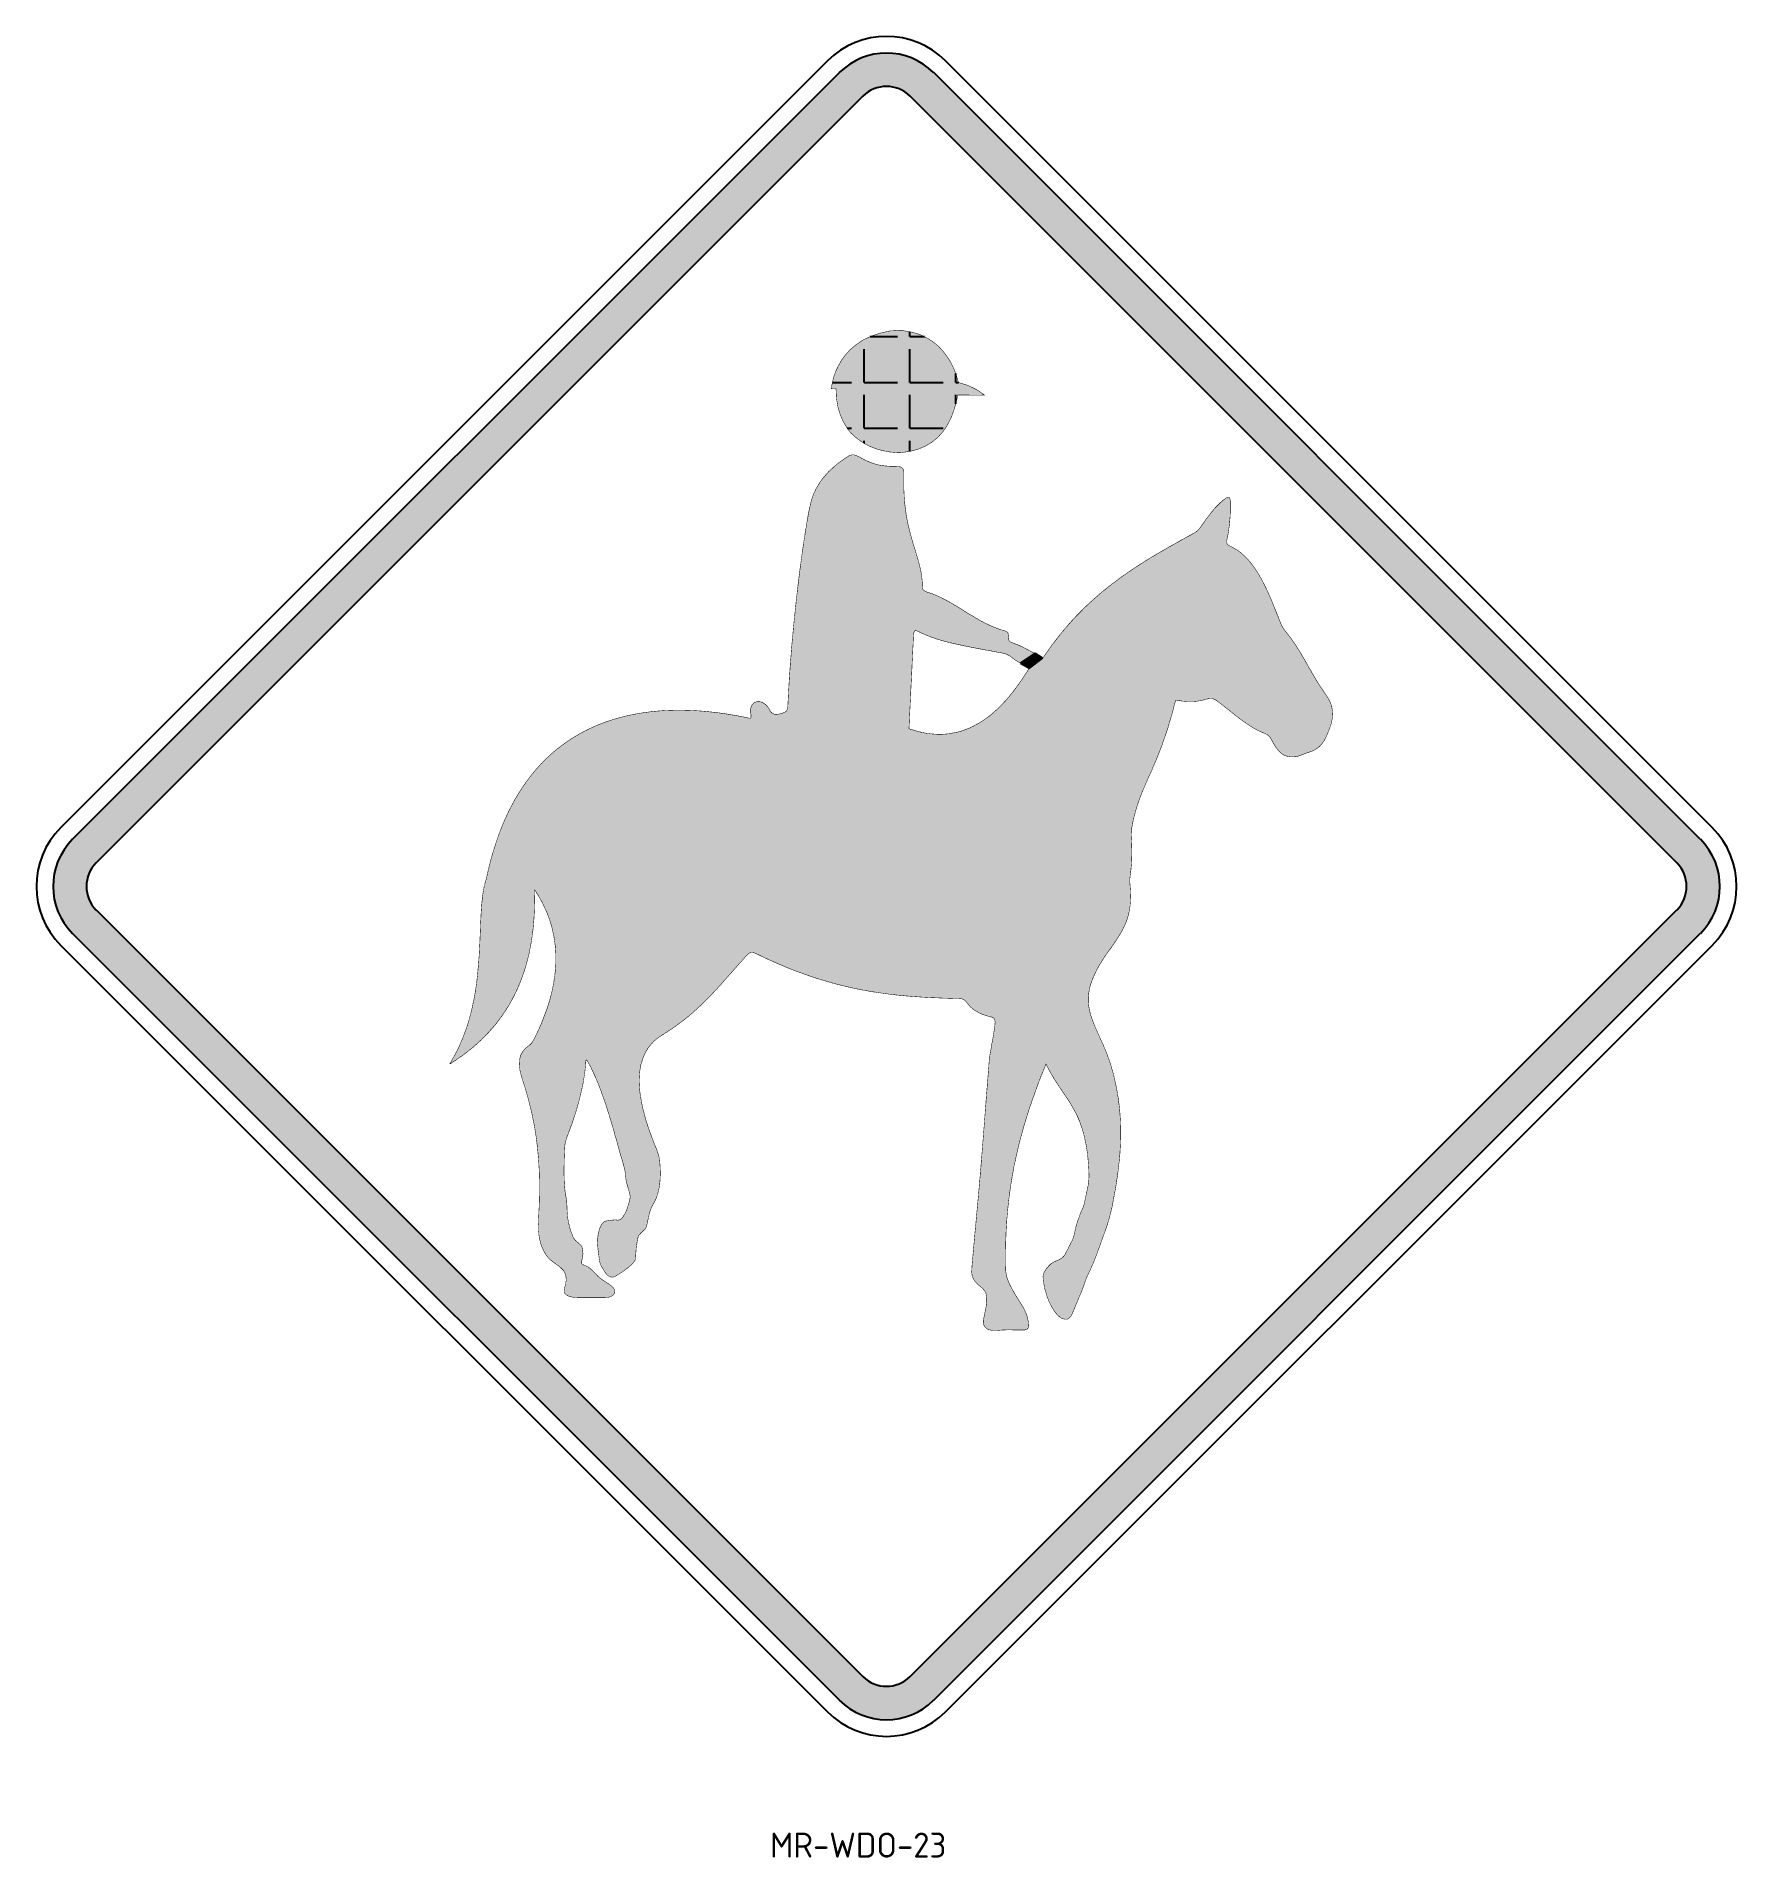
# Model space of a CAD drawing. Extents: x 126 to 330, y 37 to 256.
import ezdxf

# ---------------------------------------------------------------- set-up
doc = ezdxf.new("R2010")
doc.units = 0
doc.header["$MEASUREMENT"] = 0
doc.linetypes.add('CENTERX2', pattern=[101.6, 63.5, -12.7, 12.7, -12.7])
doc.layers.get('0').update_dxf_attribs({"linetype": 'CONTINUOUS'})
for name, color, linetype in [('L25', 1, 'CONTINUOUS'), ('L35', 3, 'CONTINUOUS'), ('LAYER_2', 7, 'CONTINUOUS'), ('T25', 1, 'CONTINUOUS'), ('TBLK25', 1, 'CONTINUOUS')]:
    doc.layers.add(name, color=color, linetype=linetype)
doc.styles.add('ISO', font='iso3098b.shx')

msp = doc.modelspace()

# ---------------------------------------------------------------- texts
at = {"layer": 'T25', "color": 3, "style": 'ISO'}
msp.add_text('MR-WDO-23', height=3, dxfattribs=at).set_placement((213.95, 37.35))

# ---------------------------------------------------------------- blocks, each defined once
blk = doc.blocks.new('HORSE')
at = {"linetype": 'CONTINUOUS'}
h = blk.add_hatch(dxfattribs=at)
h.set_pattern_fill('ANGLE', color=256, style=0)
h.set_pattern_definition([(0, (0, 0), (0, 0.275), [0.2, -0.075]), (90, (0, 0), (-0.275, 2e-17), [0.2, -0.075])])
h.paths.add_polyline_path([(-0.36, 10.099), (-0.369, 10.099), (-0.379, 10.099), (-0.388, 10.099), (-0.387, 10.112), (-0.383, 10.13), (-0.378, 10.153), (-0.371, 10.179), (-0.36, 10.208), (-0.345, 10.239), (-0.327, 10.271), (-0.303, 10.303), (-0.275, 10.334), (-0.24, 10.364), (-0.2, 10.391), (-0.152, 10.414), (-0.097, 10.433), (-0.034, 10.447), (0.006, 10.449), (0.045, 10.448), (0.083, 10.442), (0.12, 10.433), (0.156, 10.42), (0.19, 10.402), (0.222, 10.382), (0.252, 10.357), (0.279, 10.329), (0.304, 10.297), (0.327, 10.262), (0.346, 10.224), (0.362, 10.182), (0.375, 10.137), (0.432, 10.12), (0.487, 10.093), (0.531, 10.062), (0.478, 10.061), (0.424, 10.062), (0.371, 10.062), (0.365, 10.033), (0.357, 10.002), (0.347, 9.969), (0.335, 9.936), (0.319, 9.902), (0.3, 9.868), (0.277, 9.836), (0.249, 9.806), (0.216, 9.779), (0.178, 9.756), (0.134, 9.737), (0.084, 9.724), (0.027, 9.716), (0.01, 9.716), (-0.011, 9.718), (-0.036, 9.72), (-0.063, 9.725), (-0.091, 9.731), (-0.122, 9.74), (-0.152, 9.752), (-0.183, 9.767), (-0.213, 9.786), (-0.242, 9.808), (-0.27, 9.834), (-0.294, 9.865), (-0.316, 9.901), (-0.334, 9.942), (-0.348, 9.988), (-0.357, 10.041)])
at = {"layer": 'L25', "linetype": 'CONTINUOUS'}
for points in [[(-0.36, 10.099), (-0.369, 10.099), (-0.379, 10.099), (-0.388, 10.099), (-0.387, 10.112), (-0.383, 10.13), (-0.378, 10.153), (-0.371, 10.179), (-0.36, 10.208), (-0.345, 10.239), (-0.327, 10.271), (-0.303, 10.303), (-0.275, 10.334), (-0.24, 10.364), (-0.2, 10.391), (-0.152, 10.414), (-0.097, 10.433), (-0.034, 10.447), (0.006, 10.449), (0.045, 10.448), (0.083, 10.442), (0.12, 10.433), (0.156, 10.42), (0.19, 10.402), (0.222, 10.382), (0.252, 10.357), (0.279, 10.329), (0.304, 10.297), (0.327, 10.262), (0.346, 10.224), (0.362, 10.182), (0.375, 10.137), (0.432, 10.12), (0.487, 10.093), (0.531, 10.062), (0.478, 10.061), (0.424, 10.062), (0.371, 10.062), (0.365, 10.033), (0.357, 10.002), (0.347, 9.969), (0.335, 9.936), (0.319, 9.902), (0.3, 9.868), (0.277, 9.836), (0.249, 9.806), (0.216, 9.779), (0.178, 9.756), (0.134, 9.737), (0.084, 9.724), (0.027, 9.716), (0.01, 9.716), (-0.011, 9.718), (-0.036, 9.72), (-0.063, 9.725), (-0.091, 9.731), (-0.122, 9.74), (-0.152, 9.752), (-0.183, 9.767), (-0.213, 9.786), (-0.242, 9.808), (-0.27, 9.834), (-0.294, 9.865), (-0.316, 9.901), (-0.334, 9.942), (-0.348, 9.988), (-0.357, 10.041)], [(0.818, 8.438), (0.814, 8.434), (0.81, 8.431), (0.807, 8.428), (0.804, 8.426), (0.803, 8.424), (0.801, 8.422), (0.8, 8.42), (0.799, 8.419), (0.798, 8.417), (0.796, 8.415), (0.795, 8.414), (0.794, 8.412), (0.793, 8.41), (0.791, 8.408), (0.79, 8.406), (0.789, 8.404), (0.787, 8.402), (0.786, 8.4), (0.785, 8.398), (0.783, 8.395), (0.782, 8.393), (0.78, 8.391), (0.779, 8.389), (0.777, 8.386), (0.776, 8.384), (0.774, 8.382), (0.772, 8.379), (0.771, 8.377), (0.769, 8.374), (0.767, 8.372), (0.766, 8.369), (0.764, 8.366), (0.762, 8.364), (0.76, 8.361), (0.759, 8.358), (0.757, 8.356), (0.755, 8.353), (0.753, 8.35), (0.751, 8.347), (0.749, 8.344), (0.747, 8.342), (0.745, 8.339), (0.743, 8.336), (0.741, 8.333), (0.739, 8.33), (0.737, 8.327), (0.735, 8.324), (0.732, 8.321), (0.73, 8.318), (0.728, 8.315), (0.726, 8.312), (0.723, 8.308), (0.721, 8.305), (0.719, 8.302), (0.716, 8.299), (0.714, 8.296), (0.712, 8.293), (0.709, 8.29), (0.707, 8.286), (0.704, 8.283), (0.702, 8.28), (0.699, 8.277), (0.697, 8.273), (0.694, 8.27), (0.691, 8.267), (0.689, 8.264), (0.686, 8.26), (0.683, 8.257), (0.681, 8.254), (0.678, 8.25), (0.675, 8.247), (0.672, 8.244), (0.67, 8.241), (0.667, 8.237), (0.664, 8.234), (0.661, 8.231), (0.658, 8.227), (0.655, 8.224), (0.652, 8.221), (0.649, 8.218), (0.646, 8.214), (0.643, 8.211), (0.64, 8.208), (0.636, 8.204), (0.633, 8.201), (0.63, 8.198), (0.627, 8.195), (0.624, 8.191), (0.62, 8.188), (0.617, 8.185), (0.614, 8.182), (0.61, 8.178), (0.607, 8.175), (0.604, 8.172), (0.6, 8.169), (0.597, 8.166), (0.593, 8.163), (0.59, 8.16), (0.586, 8.156), (0.582, 8.153), (0.579, 8.15), (0.575, 8.147), (0.572, 8.144), (0.568, 8.141), (0.564, 8.138), (0.56, 8.135), (0.557, 8.132), (0.553, 8.129), (0.549, 8.127), (0.545, 8.124), (0.541, 8.121), (0.537, 8.118), (0.533, 8.115), (0.529, 8.113), (0.525, 8.11), (0.521, 8.107), (0.517, 8.104), (0.513, 8.102), (0.509, 8.099), (0.505, 8.097), (0.501, 8.094), (0.496, 8.092), (0.492, 8.089), (0.488, 8.087), (0.484, 8.084), (0.479, 8.082), (0.475, 8.08), (0.471, 8.077), (0.466, 8.075), (0.462, 8.073), (0.457, 8.071), (0.453, 8.069), (0.448, 8.066), (0.444, 8.064), (0.439, 8.062), (0.434, 8.06), (0.43, 8.058), (0.425, 8.057), (0.42, 8.055), (0.416, 8.053), (0.411, 8.051), (0.406, 8.05), (0.401, 8.048), (0.397, 8.046), (0.392, 8.045), (0.387, 8.043), (0.382, 8.042), (0.377, 8.041), (0.372, 8.039), (0.367, 8.038), (0.362, 8.037), (0.357, 8.036), (0.352, 8.035), (0.346, 8.034), (0.341, 8.033), (0.336, 8.032), (0.331, 8.031), (0.326, 8.03), (0.32, 8.029), (0.315, 8.028), (0.31, 8.028), (0.304, 8.027), (0.299, 8.027), (0.293, 8.026), (0.288, 8.026), (0.282, 8.026), (0.277, 8.025), (0.271, 8.025), (0.266, 8.025), (0.26, 8.025), (0.254, 8.025), (0.249, 8.025), (0.243, 8.026), (0.237, 8.026), (0.232, 8.026), (0.226, 8.027), (0.22, 8.027), (0.214, 8.028), (0.208, 8.028), (0.202, 8.029), (0.196, 8.03), (0.19, 8.03), (0.184, 8.031), (0.178, 8.032), (0.172, 8.034), (0.166, 8.035), (0.16, 8.036), (0.154, 8.037), (0.148, 8.039), (0.141, 8.04), (0.135, 8.042), (0.129, 8.043), (0.123, 8.045), (0.116, 8.047), (0.11, 8.049), (0.105, 8.051), (0.099, 8.052), (0.094, 8.054), (0.09, 8.055), (0.086, 8.056), (0.084, 8.057), (0.081, 8.058), (0.08, 8.059), (0.079, 8.06), (0.078, 8.061), (0.078, 8.062), (0.078, 8.064), (0.078, 8.067), (0.078, 8.07), (0.079, 8.074), (0.079, 8.078), (0.079, 8.083), (0.079, 8.088), (0.08, 8.094), (0.08, 8.099), (0.08, 8.105), (0.08, 8.111), (0.081, 8.117), (0.081, 8.122), (0.081, 8.128), (0.081, 8.134), (0.082, 8.14), (0.082, 8.145), (0.082, 8.151), (0.083, 8.157), (0.083, 8.163), (0.083, 8.168), (0.083, 8.174), (0.084, 8.18), (0.084, 8.186), (0.084, 8.191), (0.085, 8.197), (0.085, 8.203), (0.085, 8.209), (0.085, 8.214), (0.086, 8.22), (0.086, 8.226), (0.086, 8.232), (0.087, 8.237), (0.087, 8.243), (0.087, 8.249), (0.087, 8.255), (0.088, 8.26), (0.088, 8.266), (0.088, 8.272), (0.088, 8.278), (0.089, 8.283), (0.089, 8.289), (0.089, 8.295), (0.09, 8.301), (0.09, 8.306), (0.09, 8.312), (0.09, 8.318), (0.091, 8.324), (0.091, 8.329), (0.091, 8.335), (0.092, 8.341), (0.092, 8.347), (0.092, 8.352), (0.092, 8.358), (0.093, 8.364), (0.093, 8.37), (0.093, 8.375), (0.094, 8.381), (0.094, 8.387), (0.094, 8.393), (0.094, 8.398), (0.095, 8.404), (0.095, 8.41), (0.095, 8.416), (0.096, 8.421), (0.096, 8.427), (0.096, 8.433), (0.096, 8.439), (0.097, 8.444), (0.097, 8.45), (0.097, 8.456), (0.097, 8.462), (0.098, 8.467), (0.098, 8.473), (0.098, 8.479), (0.099, 8.485), (0.099, 8.49), (0.099, 8.496), (0.099, 8.502), (0.1, 8.508), (0.1, 8.513), (0.1, 8.519), (0.101, 8.525), (0.101, 8.531), (0.101, 8.536), (0.101, 8.542), (0.102, 8.548), (0.102, 8.554), (0.102, 8.559), (0.103, 8.565), (0.103, 8.571), (0.103, 8.577), (0.103, 8.582), (0.104, 8.588), (0.104, 8.594), (0.104, 8.6), (0.104, 8.605), (0.105, 8.611), (0.105, 8.617), (0.105, 8.622), (0.106, 8.628), (0.107, 8.633), (0.108, 8.637), (0.109, 8.641), (0.11, 8.644), (0.113, 8.646), (0.115, 8.647), (0.118, 8.648), (0.122, 8.647), (0.126, 8.646), (0.13, 8.644), (0.134, 8.643), (0.139, 8.64), (0.143, 8.638), (0.148, 8.636), (0.152, 8.634), (0.157, 8.631), (0.162, 8.629), (0.167, 8.627), (0.172, 8.625), (0.176, 8.623), (0.181, 8.621), (0.186, 8.619), (0.191, 8.617), (0.196, 8.615), (0.201, 8.613), (0.206, 8.611), (0.211, 8.609), (0.217, 8.607), (0.222, 8.605), (0.227, 8.604), (0.232, 8.602), (0.237, 8.6), (0.243, 8.598), (0.248, 8.597), (0.253, 8.595), (0.259, 8.593), (0.264, 8.592), (0.269, 8.59), (0.275, 8.589), (0.28, 8.587), (0.285, 8.586), (0.291, 8.584), (0.296, 8.583), (0.302, 8.581), (0.307, 8.58), (0.313, 8.578), (0.318, 8.577), (0.324, 8.576), (0.329, 8.574), (0.335, 8.573), (0.34, 8.572), (0.346, 8.57), (0.351, 8.569), (0.357, 8.568), (0.362, 8.567), (0.368, 8.565), (0.373, 8.564), (0.379, 8.563), (0.384, 8.562), (0.39, 8.561), (0.395, 8.559), (0.401, 8.558), (0.407, 8.557), (0.412, 8.556), (0.418, 8.555), (0.423, 8.554), (0.429, 8.553), (0.434, 8.552), (0.439, 8.551), (0.445, 8.549), (0.45, 8.548), (0.456, 8.547), (0.461, 8.546), (0.467, 8.545), (0.472, 8.544), (0.477, 8.543), (0.483, 8.542), (0.488, 8.541), (0.493, 8.54), (0.499, 8.539), (0.504, 8.538), (0.509, 8.537), (0.514, 8.536), (0.519, 8.535), (0.525, 8.534), (0.53, 8.533), (0.535, 8.532), (0.54, 8.531), (0.545, 8.53), (0.55, 8.53), (0.555, 8.529), (0.56, 8.528), (0.565, 8.527), (0.57, 8.526), (0.575, 8.525), (0.579, 8.524), (0.584, 8.523), (0.589, 8.522), (0.595, 8.521), (0.6, 8.52), (0.605, 8.519), (0.611, 8.518), (0.616, 8.517), (0.622, 8.516), (0.628, 8.515), (0.633, 8.514), (0.639, 8.513), (0.644, 8.512), (0.649, 8.511), (0.654, 8.509), (0.659, 8.508), (0.663, 8.506), (0.667, 8.504), (0.671, 8.502), (0.675, 8.5), (0.679, 8.498), (0.682, 8.496), (0.686, 8.494), (0.689, 8.491), (0.692, 8.489), (0.696, 8.486), (0.699, 8.484), (0.702, 8.481), (0.706, 8.479), (0.709, 8.476), (0.713, 8.474), (0.716, 8.471), (0.72, 8.469), (0.724, 8.466), (0.728, 8.463), (0.732, 8.461), (0.737, 8.458), (0.742, 8.456), (0.747, 8.454), (0.752, 8.451), (0.758, 8.45), (0.764, 8.448), (0.77, 8.447), (0.777, 8.447), (0.784, 8.448), (0.792, 8.45), (0.8, 8.453), (0.809, 8.456), (0.817, 8.461), (0.825, 8.466), (0.832, 8.471), (0.838, 8.476), (0.842, 8.482), (0.845, 8.487), (0.846, 8.492), (0.846, 8.496), (0.843, 8.5), (0.84, 8.504), (0.836, 8.508), (0.831, 8.511), (0.825, 8.515), (0.819, 8.518), (0.814, 8.521), (0.808, 8.524), (0.802, 8.527), (0.797, 8.53), (0.791, 8.533), (0.785, 8.536), (0.78, 8.539), (0.774, 8.542), (0.768, 8.545), (0.763, 8.548), (0.757, 8.551), (0.751, 8.553), (0.745, 8.556), (0.739, 8.559), (0.733, 8.561), (0.727, 8.564), (0.721, 8.566), (0.715, 8.568), (0.709, 8.571), (0.703, 8.573), (0.697, 8.575), (0.692, 8.577), (0.688, 8.579), (0.685, 8.582), (0.682, 8.584), (0.68, 8.586), (0.678, 8.588), (0.677, 8.591), (0.677, 8.593), (0.676, 8.596), (0.676, 8.598), (0.676, 8.601), (0.676, 8.603), (0.675, 8.606), (0.675, 8.609), (0.675, 8.611), (0.674, 8.614), (0.674, 8.616), (0.674, 8.619), (0.674, 8.622), (0.673, 8.624), (0.673, 8.627), (0.673, 8.629), (0.672, 8.631), (0.672, 8.634), (0.671, 8.636), (0.669, 8.638), (0.667, 8.64), (0.664, 8.642), (0.66, 8.643), (0.656, 8.645), (0.652, 8.647), (0.647, 8.648), (0.642, 8.65), (0.637, 8.651), (0.631, 8.653), (0.626, 8.654), (0.621, 8.656), (0.616, 8.658), (0.611, 8.66), (0.605, 8.662), (0.6, 8.664), (0.595, 8.666), (0.59, 8.668), (0.585, 8.67), (0.58, 8.672), (0.575, 8.674), (0.57, 8.676), (0.565, 8.678), (0.56, 8.681), (0.555, 8.683), (0.55, 8.686), (0.545, 8.688), (0.54, 8.69), (0.535, 8.693), (0.53, 8.695), (0.525, 8.698), (0.52, 8.701), (0.515, 8.703), (0.51, 8.706), (0.505, 8.709), (0.5, 8.711), (0.496, 8.714), (0.491, 8.717), (0.486, 8.72), (0.481, 8.722), (0.476, 8.725), (0.471, 8.728), (0.467, 8.731), (0.462, 8.734), (0.457, 8.737), (0.452, 8.74), (0.447, 8.743), (0.443, 8.745), (0.438, 8.748), (0.433, 8.751), (0.428, 8.754), (0.423, 8.757), (0.419, 8.76), (0.414, 8.763), (0.409, 8.766), (0.404, 8.769), (0.4, 8.772), (0.395, 8.775), (0.39, 8.778), (0.385, 8.781), (0.381, 8.784), (0.376, 8.787), (0.371, 8.79), (0.366, 8.793), (0.362, 8.796), (0.357, 8.798), (0.352, 8.801), (0.347, 8.804), (0.342, 8.807), (0.338, 8.81), (0.333, 8.813), (0.328, 8.815), (0.323, 8.818), (0.318, 8.821), (0.314, 8.823), (0.309, 8.826), (0.304, 8.829), (0.299, 8.831), (0.294, 8.834), (0.289, 8.836), (0.284, 8.839), (0.279, 8.841), (0.275, 8.844), (0.27, 8.846), (0.265, 8.849), (0.26, 8.851), (0.255, 8.853), (0.25, 8.855), (0.245, 8.858), (0.24, 8.86), (0.235, 8.862), (0.23, 8.864), (0.225, 8.866), (0.22, 8.868), (0.215, 8.87), (0.21, 8.871), (0.205, 8.873), (0.2, 8.875), (0.194, 8.876), (0.189, 8.878), (0.184, 8.88), (0.18, 8.882), (0.175, 8.884), (0.172, 8.886), (0.168, 8.888), (0.165, 8.891), (0.163, 8.894), (0.161, 8.897), (0.16, 8.9), (0.159, 8.904), (0.159, 8.908), (0.159, 8.912), (0.158, 8.916), (0.158, 8.92), (0.158, 8.924), (0.158, 8.928), (0.158, 8.932), (0.158, 8.936), (0.158, 8.94), (0.157, 8.944), (0.157, 8.948), (0.157, 8.952), (0.156, 8.956), (0.156, 8.96), (0.155, 8.964), (0.155, 8.968), (0.155, 8.972), (0.154, 8.976), (0.153, 8.98), (0.153, 8.983), (0.152, 8.987), (0.152, 8.991), (0.151, 8.995), (0.15, 8.999), (0.15, 9.003), (0.149, 9.006), (0.148, 9.01), (0.147, 9.014), (0.147, 9.018), (0.146, 9.022), (0.145, 9.025), (0.144, 9.029), (0.143, 9.033), (0.142, 9.037), (0.141, 9.04), (0.14, 9.044), (0.139, 9.048), (0.138, 9.052), (0.137, 9.056), (0.136, 9.059), (0.135, 9.063), (0.134, 9.067), (0.133, 9.071), (0.132, 9.074), (0.131, 9.078), (0.13, 9.082), (0.129, 9.086), (0.128, 9.09), (0.127, 9.094), (0.125, 9.097), (0.124, 9.101), (0.123, 9.105), (0.122, 9.109), (0.121, 9.113), (0.119, 9.117), (0.118, 9.121), (0.117, 9.125), (0.116, 9.129), (0.115, 9.133), (0.113, 9.137), (0.112, 9.141), (0.111, 9.145), (0.11, 9.149), (0.108, 9.153), (0.107, 9.157), (0.106, 9.161), (0.105, 9.165), (0.103, 9.169), (0.102, 9.173), (0.101, 9.178), (0.1, 9.182), (0.098, 9.186), (0.097, 9.19), (0.096, 9.195), (0.095, 9.199), (0.093, 9.203), (0.092, 9.208), (0.091, 9.212), (0.09, 9.216), (0.088, 9.221), (0.087, 9.225), (0.086, 9.23), (0.085, 9.235), (0.084, 9.239), (0.082, 9.244), (0.081, 9.248), (0.08, 9.253), (0.079, 9.258), (0.078, 9.263), (0.077, 9.268), (0.075, 9.272), (0.074, 9.277), (0.073, 9.282), (0.072, 9.287), (0.071, 9.292), (0.07, 9.297), (0.069, 9.302), (0.068, 9.308), (0.067, 9.313), (0.066, 9.318), (0.065, 9.323), (0.064, 9.329), (0.063, 9.334), (0.062, 9.339), (0.061, 9.345), (0.06, 9.35), (0.06, 9.356), (0.059, 9.362), (0.058, 9.367), (0.057, 9.373), (0.056, 9.379), (0.056, 9.385), (0.055, 9.39), (0.054, 9.396), (0.054, 9.402), (0.053, 9.408), (0.052, 9.415), (0.052, 9.421), (0.051, 9.427), (0.051, 9.433), (0.05, 9.44), (0.05, 9.446), (0.049, 9.452), (0.049, 9.459), (0.049, 9.466), (0.048, 9.472), (0.048, 9.479), (0.048, 9.486), (0.047, 9.493), (0.047, 9.499), (0.047, 9.506), (0.047, 9.513), (0.047, 9.521), (0.047, 9.528), (0.047, 9.535), (0.047, 9.542), (0.047, 9.55), (0.047, 9.557), (0.047, 9.565), (0.047, 9.572), (0.047, 9.58), (0.047, 9.588), (0.047, 9.595), (0.047, 9.602), (0.046, 9.609), (0.044, 9.614), (0.041, 9.62), (0.038, 9.624), (0.033, 9.627), (0.028, 9.63), (0.022, 9.632), (0.015, 9.633), (0.007, 9.633), (0, 9.634), (-0.008, 9.634), (-0.015, 9.634), (-0.023, 9.634), (-0.03, 9.634), (-0.037, 9.634), (-0.044, 9.635), (-0.051, 9.635), (-0.057, 9.636), (-0.063, 9.636), (-0.069, 9.637), (-0.075, 9.638), (-0.081, 9.638), (-0.087, 9.639), (-0.092, 9.64), (-0.098, 9.641), (-0.103, 9.642), (-0.108, 9.643), (-0.113, 9.645), (-0.118, 9.646), (-0.123, 9.647), (-0.128, 9.649), (-0.133, 9.65), (-0.137, 9.652), (-0.142, 9.653), (-0.146, 9.655), (-0.151, 9.656), (-0.155, 9.658), (-0.16, 9.66), (-0.164, 9.662), (-0.168, 9.664), (-0.173, 9.666), (-0.177, 9.668), (-0.181, 9.67), (-0.186, 9.672), (-0.19, 9.674), (-0.194, 9.676), (-0.199, 9.679), (-0.203, 9.681), (-0.208, 9.683), (-0.212, 9.686), (-0.217, 9.688), (-0.221, 9.691), (-0.226, 9.693), (-0.231, 9.695), (-0.236, 9.698), (-0.241, 9.7), (-0.246, 9.701), (-0.251, 9.703), (-0.256, 9.703), (-0.261, 9.703), (-0.266, 9.703), (-0.271, 9.701), (-0.276, 9.7), (-0.281, 9.697), (-0.286, 9.695), (-0.291, 9.692), (-0.296, 9.688), (-0.301, 9.685), (-0.306, 9.682), (-0.311, 9.678), (-0.316, 9.675), (-0.32, 9.672), (-0.325, 9.668), (-0.33, 9.665), (-0.334, 9.662), (-0.339, 9.658), (-0.344, 9.655), (-0.348, 9.651), (-0.353, 9.648), (-0.357, 9.644), (-0.361, 9.641), (-0.366, 9.637), (-0.37, 9.633), (-0.374, 9.63), (-0.378, 9.626), (-0.382, 9.622), (-0.386, 9.619), (-0.39, 9.615), (-0.394, 9.611), (-0.398, 9.607), (-0.402, 9.604), (-0.406, 9.6), (-0.409, 9.596), (-0.413, 9.592), (-0.417, 9.588), (-0.42, 9.584), (-0.424, 9.58), (-0.427, 9.576), (-0.43, 9.572), (-0.434, 9.568), (-0.437, 9.564), (-0.44, 9.56), (-0.443, 9.556), (-0.447, 9.552), (-0.45, 9.547), (-0.453, 9.543), (-0.456, 9.539), (-0.459, 9.535), (-0.461, 9.53), (-0.464, 9.526), (-0.467, 9.521), (-0.469, 9.517), (-0.472, 9.512), (-0.475, 9.508), (-0.477, 9.503), (-0.48, 9.499), (-0.482, 9.494), (-0.484, 9.49), (-0.486, 9.485), (-0.489, 9.48), (-0.491, 9.475), (-0.493, 9.471), (-0.495, 9.466), (-0.497, 9.461), (-0.499, 9.456), (-0.501, 9.451), (-0.502, 9.446), (-0.504, 9.441), (-0.506, 9.436), (-0.507, 9.431), (-0.509, 9.426), (-0.51, 9.42), (-0.512, 9.415), (-0.513, 9.41), (-0.514, 9.405), (-0.515, 9.399), (-0.516, 9.394), (-0.518, 9.389), (-0.519, 9.385), (-0.52, 9.38), (-0.52, 9.376), (-0.521, 9.371), (-0.522, 9.367), (-0.523, 9.363), (-0.524, 9.36), (-0.524, 9.356), (-0.525, 9.352), (-0.526, 9.348), (-0.526, 9.345), (-0.527, 9.341), (-0.528, 9.337), (-0.528, 9.333), (-0.529, 9.329), (-0.53, 9.325), (-0.53, 9.322), (-0.531, 9.318), (-0.532, 9.314), (-0.532, 9.31), (-0.533, 9.306), (-0.534, 9.302), (-0.535, 9.298), (-0.535, 9.293), (-0.536, 9.289), (-0.537, 9.285), (-0.537, 9.281), (-0.538, 9.277), (-0.539, 9.273), (-0.539, 9.268), (-0.54, 9.264), (-0.541, 9.26), (-0.542, 9.256), (-0.542, 9.251), (-0.543, 9.247), (-0.544, 9.242), (-0.544, 9.238), (-0.545, 9.234), (-0.546, 9.229), (-0.546, 9.225), (-0.547, 9.22), (-0.548, 9.216), (-0.549, 9.211), (-0.549, 9.207), (-0.55, 9.202), (-0.551, 9.197), (-0.551, 9.193), (-0.552, 9.188), (-0.553, 9.184), (-0.553, 9.179), (-0.554, 9.174), (-0.555, 9.169), (-0.556, 9.165), (-0.556, 9.16), (-0.557, 9.155), (-0.558, 9.15), (-0.558, 9.145), (-0.559, 9.141), (-0.56, 9.136), (-0.56, 9.131), (-0.561, 9.126), (-0.562, 9.121), (-0.563, 9.116), (-0.563, 9.111), (-0.564, 9.106), (-0.565, 9.101), (-0.565, 9.096), (-0.566, 9.091), (-0.567, 9.086), (-0.567, 9.081), (-0.568, 9.076), (-0.569, 9.071), (-0.569, 9.066), (-0.57, 9.061), (-0.571, 9.056), (-0.571, 9.05), (-0.572, 9.045), (-0.573, 9.04), (-0.574, 9.035), (-0.574, 9.03), (-0.575, 9.024), (-0.576, 9.019), (-0.576, 9.014), (-0.577, 9.009), (-0.578, 9.003), (-0.578, 8.998), (-0.579, 8.993), (-0.58, 8.987), (-0.58, 8.982), (-0.581, 8.977), (-0.582, 8.971), (-0.582, 8.966), (-0.583, 8.961), (-0.584, 8.955), (-0.584, 8.95), (-0.585, 8.944), (-0.586, 8.939), (-0.586, 8.934), (-0.587, 8.928), (-0.588, 8.923), (-0.588, 8.917), (-0.589, 8.912), (-0.59, 8.906), (-0.59, 8.901), (-0.591, 8.895), (-0.592, 8.89), (-0.592, 8.884), (-0.593, 8.878), (-0.593, 8.873), (-0.594, 8.867), (-0.595, 8.862), (-0.595, 8.856), (-0.596, 8.851), (-0.597, 8.845), (-0.597, 8.839), (-0.598, 8.834), (-0.599, 8.828), (-0.599, 8.822), (-0.6, 8.817), (-0.6, 8.811), (-0.601, 8.805), (-0.602, 8.8), (-0.602, 8.794), (-0.603, 8.788), (-0.603, 8.783), (-0.604, 8.777), (-0.605, 8.771), (-0.605, 8.766), (-0.606, 8.76), (-0.606, 8.754), (-0.607, 8.748), (-0.608, 8.743), (-0.608, 8.737), (-0.609, 8.731), (-0.609, 8.725), (-0.61, 8.72), (-0.611, 8.714), (-0.611, 8.708), (-0.612, 8.702), (-0.612, 8.697), (-0.613, 8.691), (-0.613, 8.685), (-0.614, 8.679), (-0.615, 8.673), (-0.615, 8.668), (-0.616, 8.662), (-0.616, 8.656), (-0.617, 8.65), (-0.617, 8.644), (-0.618, 8.639), (-0.618, 8.633), (-0.619, 8.627), (-0.619, 8.621), (-0.62, 8.615), (-0.621, 8.61), (-0.621, 8.604), (-0.622, 8.598), (-0.622, 8.592), (-0.623, 8.586), (-0.623, 8.581), (-0.624, 8.575), (-0.624, 8.569), (-0.625, 8.563), (-0.625, 8.557), (-0.626, 8.552), (-0.626, 8.546), (-0.627, 8.54), (-0.627, 8.534), (-0.628, 8.528), (-0.628, 8.523), (-0.629, 8.517), (-0.629, 8.511), (-0.629, 8.505), (-0.63, 8.499), (-0.63, 8.494), (-0.631, 8.488), (-0.631, 8.482), (-0.632, 8.476), (-0.632, 8.47), (-0.633, 8.465), (-0.633, 8.459), (-0.634, 8.453), (-0.634, 8.447), (-0.634, 8.442), (-0.635, 8.436), (-0.635, 8.43), (-0.636, 8.424), (-0.636, 8.419), (-0.636, 8.413), (-0.637, 8.407), (-0.637, 8.401), (-0.638, 8.396), (-0.638, 8.39), (-0.638, 8.384), (-0.639, 8.379), (-0.639, 8.373), (-0.64, 8.367), (-0.64, 8.362), (-0.64, 8.356), (-0.641, 8.35), (-0.641, 8.345), (-0.641, 8.339), (-0.642, 8.333), (-0.642, 8.328), (-0.642, 8.322), (-0.643, 8.316), (-0.643, 8.311), (-0.643, 8.305), (-0.644, 8.3), (-0.644, 8.294), (-0.644, 8.288), (-0.645, 8.283), (-0.645, 8.277), (-0.645, 8.272), (-0.645, 8.266), (-0.646, 8.261), (-0.646, 8.255), (-0.646, 8.25), (-0.647, 8.244), (-0.647, 8.239), (-0.647, 8.233), (-0.647, 8.228), (-0.648, 8.222), (-0.648, 8.217), (-0.648, 8.211), (-0.648, 8.206), (-0.649, 8.201), (-0.649, 8.195), (-0.649, 8.19), (-0.65, 8.185), (-0.651, 8.18), (-0.652, 8.176), (-0.654, 8.172), (-0.656, 8.168), (-0.658, 8.165), (-0.661, 8.162), (-0.664, 8.16), (-0.668, 8.158), (-0.672, 8.156), (-0.677, 8.154), (-0.681, 8.152), (-0.686, 8.151), (-0.691, 8.15), (-0.696, 8.148), (-0.701, 8.147), (-0.706, 8.146), (-0.711, 8.146), (-0.715, 8.145), (-0.72, 8.145), (-0.725, 8.145), (-0.729, 8.146), (-0.733, 8.147), (-0.736, 8.149), (-0.74, 8.15), (-0.743, 8.152), (-0.746, 8.155), (-0.748, 8.157), (-0.751, 8.16), (-0.753, 8.163), (-0.755, 8.166), (-0.757, 8.169), (-0.759, 8.173), (-0.761, 8.176), (-0.763, 8.179), (-0.765, 8.182), (-0.767, 8.186), (-0.769, 8.189), (-0.771, 8.192), (-0.773, 8.194), (-0.776, 8.197), (-0.778, 8.2), (-0.781, 8.202), (-0.783, 8.204), (-0.786, 8.207), (-0.789, 8.209), (-0.792, 8.21), (-0.795, 8.212), (-0.797, 8.214), (-0.8, 8.215), (-0.803, 8.217), (-0.806, 8.218), (-0.809, 8.219), (-0.812, 8.22), (-0.815, 8.22), (-0.818, 8.221), (-0.821, 8.221), (-0.824, 8.221), (-0.827, 8.221), (-0.83, 8.221), (-0.833, 8.221), (-0.836, 8.221), (-0.839, 8.22), (-0.841, 8.219), (-0.844, 8.218), (-0.847, 8.217), (-0.849, 8.216), (-0.852, 8.215), (-0.854, 8.213), (-0.856, 8.211), (-0.858, 8.209), (-0.86, 8.207), (-0.862, 8.205), (-0.864, 8.202), (-0.865, 8.199), (-0.867, 8.197), (-0.868, 8.193), (-0.869, 8.19), (-0.87, 8.187), (-0.871, 8.183), (-0.872, 8.179), (-0.872, 8.175), (-0.872, 8.171), (-0.872, 8.166), (-0.872, 8.162), (-0.872, 8.157), (-0.872, 8.152), (-0.871, 8.147), (-0.87, 8.142), (-0.87, 8.138), (-0.87, 8.133), (-0.87, 8.13), (-0.87, 8.127), (-0.871, 8.125), (-0.872, 8.123), (-0.873, 8.122), (-0.875, 8.122), (-0.877, 8.122), (-0.879, 8.122), (-0.881, 8.122), (-0.883, 8.122), (-0.885, 8.123), (-0.887, 8.123), (-0.89, 8.124), (-0.892, 8.124), (-0.894, 8.125), (-0.896, 8.125), (-0.898, 8.126), (-0.901, 8.126), (-0.903, 8.127), (-0.905, 8.127), (-0.908, 8.128), (-0.91, 8.128), (-0.912, 8.129), (-0.915, 8.129), (-0.917, 8.13), (-0.919, 8.13), (-0.922, 8.13), (-0.924, 8.131), (-0.927, 8.131), (-0.929, 8.132), (-0.932, 8.132), (-0.934, 8.133), (-0.937, 8.133), (-0.939, 8.134), (-0.942, 8.134), (-0.944, 8.135), (-0.947, 8.135), (-0.949, 8.136), (-0.952, 8.136), (-0.954, 8.137), (-0.957, 8.137), (-0.96, 8.138), (-0.962, 8.138), (-0.965, 8.139), (-0.968, 8.139), (-0.97, 8.139), (-0.973, 8.14), (-0.976, 8.14), (-0.978, 8.141), (-0.981, 8.141), (-0.984, 8.142), (-0.986, 8.142), (-0.989, 8.143), (-0.992, 8.143), (-0.995, 8.144), (-0.997, 8.144), (-1, 8.145), (-1.003, 8.145), (-1.006, 8.145), (-1.009, 8.146), (-1.012, 8.146), (-1.014, 8.147), (-1.017, 8.147), (-1.02, 8.148), (-1.023, 8.148), (-1.026, 8.149), (-1.029, 8.149), (-1.032, 8.149), (-1.035, 8.15), (-1.038, 8.15), (-1.041, 8.151), (-1.044, 8.151), (-1.047, 8.151), (-1.05, 8.152), (-1.053, 8.152), (-1.056, 8.153), (-1.059, 8.153), (-1.062, 8.154), (-1.065, 8.154), (-1.068, 8.154), (-1.071, 8.155), (-1.074, 8.155), (-1.077, 8.155), (-1.08, 8.156), (-1.083, 8.156), (-1.086, 8.157), (-1.089, 8.157), (-1.092, 8.157), (-1.096, 8.158), (-1.099, 8.158), (-1.102, 8.158), (-1.105, 8.159), (-1.108, 8.159), (-1.111, 8.159), (-1.115, 8.16), (-1.118, 8.16), (-1.121, 8.16), (-1.124, 8.161), (-1.128, 8.161), (-1.131, 8.161), (-1.134, 8.162), (-1.137, 8.162), (-1.141, 8.162), (-1.144, 8.163), (-1.147, 8.163), (-1.15, 8.163), (-1.154, 8.164), (-1.157, 8.164), (-1.16, 8.164), (-1.164, 8.164), (-1.167, 8.165), (-1.17, 8.165), (-1.174, 8.165), (-1.177, 8.165), (-1.181, 8.166), (-1.184, 8.166), (-1.187, 8.166), (-1.191, 8.166), (-1.194, 8.166), (-1.197, 8.167), (-1.201, 8.167), (-1.204, 8.167), (-1.208, 8.167), (-1.211, 8.167), (-1.215, 8.168), (-1.218, 8.168), (-1.222, 8.168), (-1.225, 8.168), (-1.229, 8.168), (-1.232, 8.168), (-1.236, 8.169), (-1.239, 8.169), (-1.243, 8.169), (-1.246, 8.169), (-1.25, 8.169), (-1.253, 8.169), (-1.257, 8.169), (-1.26, 8.169), (-1.264, 8.169), (-1.267, 8.17), (-1.271, 8.17), (-1.274, 8.17), (-1.278, 8.17), (-1.282, 8.17), (-1.285, 8.17), (-1.289, 8.17), (-1.292, 8.17), (-1.296, 8.17), (-1.3, 8.17), (-1.303, 8.17), (-1.307, 8.17), (-1.31, 8.17), (-1.314, 8.17), (-1.318, 8.17), (-1.321, 8.17), (-1.325, 8.17), (-1.329, 8.17), (-1.332, 8.17), (-1.336, 8.17), (-1.34, 8.169), (-1.343, 8.169), (-1.347, 8.169), (-1.351, 8.169), (-1.354, 8.169), (-1.358, 8.169), (-1.362, 8.169), (-1.366, 8.169), (-1.369, 8.168), (-1.373, 8.168), (-1.377, 8.168), (-1.38, 8.168), (-1.384, 8.168), (-1.388, 8.168), (-1.392, 8.167), (-1.395, 8.167), (-1.399, 8.167), (-1.403, 8.167), (-1.407, 8.166), (-1.41, 8.166), (-1.414, 8.166), (-1.418, 8.166), (-1.422, 8.165), (-1.425, 8.165), (-1.429, 8.165), (-1.433, 8.164), (-1.437, 8.164), (-1.441, 8.164), (-1.444, 8.163), (-1.448, 8.163), (-1.452, 8.163), (-1.456, 8.162), (-1.459, 8.162), (-1.463, 8.161), (-1.467, 8.161), (-1.471, 8.161), (-1.475, 8.16), (-1.479, 8.16), (-1.482, 8.159), (-1.486, 8.159), (-1.49, 8.158), (-1.494, 8.158), (-1.498, 8.157), (-1.501, 8.157), (-1.505, 8.156), (-1.509, 8.156), (-1.513, 8.155), (-1.517, 8.155), (-1.521, 8.154), (-1.525, 8.153), (-1.528, 8.153), (-1.532, 8.152), (-1.536, 8.152), (-1.54, 8.151), (-1.544, 8.15), (-1.548, 8.15), (-1.551, 8.149), (-1.555, 8.148), (-1.559, 8.148), (-1.563, 8.147), (-1.567, 8.146), (-1.571, 8.145), (-1.575, 8.145), (-1.578, 8.144), (-1.582, 8.143), (-1.586, 8.142), (-1.59, 8.142), (-1.594, 8.141), (-1.598, 8.14), (-1.602, 8.139), (-1.606, 8.138), (-1.609, 8.137), (-1.613, 8.137), (-1.617, 8.136), (-1.621, 8.135), (-1.625, 8.134), (-1.629, 8.133), (-1.633, 8.132), (-1.636, 8.131), (-1.64, 8.13), (-1.644, 8.129), (-1.648, 8.128), (-1.652, 8.127), (-1.656, 8.126), (-1.66, 8.125), (-1.664, 8.124), (-1.667, 8.123), (-1.671, 8.122), (-1.675, 8.121), (-1.679, 8.12), (-1.683, 8.118), (-1.687, 8.117), (-1.691, 8.116), (-1.694, 8.115), (-1.698, 8.114), (-1.702, 8.113), (-1.706, 8.111), (-1.71, 8.11), (-1.714, 8.109), (-1.718, 8.108), (-1.721, 8.106), (-1.725, 8.105), (-1.729, 8.104), (-1.733, 8.102), (-1.737, 8.101), (-1.741, 8.1), (-1.745, 8.098), (-1.748, 8.097), (-1.752, 8.095), (-1.756, 8.094), (-1.76, 8.093), (-1.764, 8.091), (-1.768, 8.09), (-1.771, 8.088), (-1.775, 8.087), (-1.779, 8.085), (-1.783, 8.084), (-1.787, 8.082), (-1.79, 8.081), (-1.794, 8.079), (-1.798, 8.077), (-1.802, 8.076), (-1.806, 8.074), (-1.809, 8.072), (-1.813, 8.071), (-1.817, 8.069), (-1.821, 8.067), (-1.825, 8.066), (-1.828, 8.064), (-1.832, 8.062), (-1.836, 8.06), (-1.84, 8.059), (-1.844, 8.057), (-1.847, 8.055), (-1.851, 8.053), (-1.855, 8.051), (-1.859, 8.049), (-1.862, 8.048), (-1.866, 8.046), (-1.87, 8.044), (-1.874, 8.042), (-1.877, 8.04), (-1.881, 8.038), (-1.885, 8.036), (-1.888, 8.034), (-1.892, 8.032), (-1.896, 8.03), (-1.9, 8.028), (-1.903, 8.025), (-1.907, 8.023), (-1.911, 8.021), (-1.914, 8.019), (-1.918, 8.017), (-1.922, 8.015), (-1.925, 8.013), (-1.929, 8.01), (-1.933, 8.008), (-1.936, 8.006), (-1.94, 8.004), (-1.944, 8.001), (-1.947, 7.999), (-1.951, 7.997), (-1.955, 7.994), (-1.958, 7.992), (-1.962, 7.989), (-1.966, 7.987), (-1.969, 7.985), (-1.973, 7.982), (-1.976, 7.98), (-1.98, 7.977), (-1.983, 7.975), (-1.987, 7.972), (-1.991, 7.97), (-1.994, 7.967), (-1.998, 7.964), (-2.001, 7.962), (-2.005, 7.959), (-2.008, 7.956), (-2.012, 7.954), (-2.015, 7.951), (-2.019, 7.948), (-2.023, 7.946), (-2.026, 7.943), (-2.03, 7.94), (-2.033, 7.937), (-2.036, 7.934), (-2.04, 7.932), (-2.043, 7.929), (-2.047, 7.926), (-2.05, 7.923), (-2.054, 7.92), (-2.057, 7.917), (-2.061, 7.914), (-2.064, 7.911), (-2.068, 7.908), (-2.071, 7.905), (-2.074, 7.902), (-2.078, 7.899), (-2.081, 7.896), (-2.085, 7.893), (-2.088, 7.889), (-2.091, 7.886), (-2.095, 7.883), (-2.098, 7.88), (-2.101, 7.877), (-2.105, 7.873), (-2.108, 7.87), (-2.111, 7.867), (-2.115, 7.864), (-2.118, 7.86), (-2.121, 7.857), (-2.124, 7.853), (-2.128, 7.85), (-2.131, 7.847), (-2.134, 7.843), (-2.137, 7.84), (-2.141, 7.836), (-2.144, 7.833), (-2.147, 7.829), (-2.15, 7.825), (-2.154, 7.822), (-2.157, 7.818), (-2.16, 7.815), (-2.163, 7.811), (-2.166, 7.807), (-2.169, 7.803), (-2.172, 7.8), (-2.176, 7.796), (-2.179, 7.792), (-2.182, 7.788), (-2.185, 7.785), (-2.188, 7.781), (-2.191, 7.777), (-2.194, 7.773), (-2.197, 7.769), (-2.2, 7.765), (-2.203, 7.761), (-2.206, 7.757), (-2.209, 7.753), (-2.212, 7.749), (-2.215, 7.745), (-2.218, 7.741), (-2.221, 7.737), (-2.224, 7.732), (-2.227, 7.728), (-2.23, 7.724), (-2.233, 7.72), (-2.236, 7.716), (-2.239, 7.711), (-2.242, 7.707), (-2.245, 7.703), (-2.248, 7.698), (-2.25, 7.694), (-2.253, 7.689), (-2.256, 7.685), (-2.259, 7.681), (-2.262, 7.676), (-2.265, 7.672), (-2.267, 7.667), (-2.27, 7.662), (-2.273, 7.658), (-2.276, 7.653), (-2.278, 7.649), (-2.281, 7.644), (-2.284, 7.639), (-2.287, 7.635), (-2.289, 7.63), (-2.292, 7.625), (-2.295, 7.62), (-2.297, 7.615), (-2.3, 7.611), (-2.302, 7.606), (-2.305, 7.601), (-2.308, 7.596), (-2.31, 7.591), (-2.313, 7.586), (-2.315, 7.581), (-2.318, 7.576), (-2.321, 7.571), (-2.323, 7.566), (-2.326, 7.561), (-2.328, 7.555), (-2.331, 7.55), (-2.333, 7.545), (-2.335, 7.54), (-2.338, 7.535), (-2.34, 7.529), (-2.343, 7.524), (-2.345, 7.519), (-2.348, 7.513), (-2.35, 7.508), (-2.352, 7.502), (-2.355, 7.497), (-2.357, 7.491), (-2.359, 7.486), (-2.362, 7.48), (-2.364, 7.475), (-2.366, 7.469), (-2.368, 7.464), (-2.371, 7.458), (-2.373, 7.452), (-2.375, 7.447), (-2.377, 7.441), (-2.379, 7.435), (-2.382, 7.429), (-2.384, 7.423), (-2.386, 7.418), (-2.388, 7.412), (-2.39, 7.406), (-2.392, 7.4), (-2.394, 7.394), (-2.396, 7.388), (-2.398, 7.382), (-2.4, 7.376), (-2.402, 7.37), (-2.404, 7.363), (-2.406, 7.357), (-2.408, 7.351), (-2.41, 7.345), (-2.412, 7.339), (-2.414, 7.332), (-2.416, 7.326), (-2.418, 7.32), (-2.42, 7.313), (-2.422, 7.307), (-2.424, 7.301), (-2.425, 7.294), (-2.427, 7.288), (-2.429, 7.281), (-2.431, 7.275), (-2.433, 7.268), (-2.434, 7.261), (-2.436, 7.255), (-2.438, 7.248), (-2.439, 7.241), (-2.441, 7.235), (-2.443, 7.228), (-2.444, 7.221), (-2.446, 7.214), (-2.448, 7.208), (-2.449, 7.201), (-2.451, 7.194), (-2.452, 7.188), (-2.453, 7.182), (-2.455, 7.177), (-2.456, 7.172), (-2.457, 7.168), (-2.457, 7.165), (-2.458, 7.163), (-2.458, 7.161), (-2.458, 7.16), (-2.459, 7.159), (-2.459, 7.157), (-2.459, 7.156), (-2.46, 7.155), (-2.46, 7.153), (-2.461, 7.151), (-2.462, 7.149), (-2.462, 7.147), (-2.463, 7.144), (-2.464, 7.141), (-2.465, 7.138), (-2.466, 7.135), (-2.467, 7.132), (-2.467, 7.129), (-2.468, 7.126), (-2.469, 7.123), (-2.47, 7.12), (-2.47, 7.116), (-2.471, 7.113), (-2.472, 7.11), (-2.473, 7.107), (-2.473, 7.103), (-2.474, 7.1), (-2.475, 7.097), (-2.475, 7.093), (-2.476, 7.09), (-2.476, 7.086), (-2.477, 7.083), (-2.478, 7.079), (-2.478, 7.076), (-2.479, 7.072), (-2.479, 7.069), (-2.48, 7.065), (-2.48, 7.061), (-2.481, 7.058), (-2.481, 7.054), (-2.482, 7.05), (-2.482, 7.047), (-2.483, 7.043), (-2.483, 7.039), (-2.483, 7.035), (-2.484, 7.031), (-2.484, 7.028), (-2.485, 7.024), (-2.485, 7.02), (-2.485, 7.016), (-2.486, 7.012), (-2.486, 7.008), (-2.487, 7.004), (-2.487, 7), (-2.487, 6.996), (-2.487, 6.992), (-2.488, 6.988), (-2.488, 6.983), (-2.488, 6.979), (-2.489, 6.975), (-2.489, 6.971), (-2.489, 6.967), (-2.49, 6.963), (-2.49, 6.958), (-2.49, 6.954), (-2.49, 6.95), (-2.491, 6.945), (-2.491, 6.941), (-2.491, 6.937), (-2.491, 6.932), (-2.491, 6.928), (-2.492, 6.924), (-2.492, 6.919), (-2.492, 6.915), (-2.492, 6.91), (-2.493, 6.906), (-2.493, 6.901), (-2.493, 6.897), (-2.493, 6.892), (-2.493, 6.888), (-2.494, 6.883), (-2.494, 6.878), (-2.494, 6.874), (-2.494, 6.869), (-2.494, 6.865), (-2.494, 6.86), (-2.495, 6.855), (-2.495, 6.85), (-2.495, 6.846), (-2.495, 6.841), (-2.495, 6.836), (-2.496, 6.831), (-2.496, 6.827), (-2.496, 6.822), (-2.496, 6.817), (-2.496, 6.812), (-2.497, 6.807), (-2.497, 6.803), (-2.497, 6.798), (-2.497, 6.793), (-2.497, 6.788), (-2.498, 6.783), (-2.498, 6.778), (-2.498, 6.773), (-2.498, 6.768), (-2.499, 6.763), (-2.499, 6.758), (-2.499, 6.753), (-2.499, 6.748), (-2.5, 6.743), (-2.5, 6.738), (-2.5, 6.733), (-2.5, 6.728), (-2.501, 6.723), (-2.501, 6.718), (-2.501, 6.713), (-2.502, 6.708), (-2.502, 6.702), (-2.502, 6.697), (-2.502, 6.692), (-2.503, 6.687), (-2.503, 6.682), (-2.504, 6.677), (-2.504, 6.671), (-2.504, 6.666), (-2.505, 6.661), (-2.505, 6.656), (-2.505, 6.651), (-2.506, 6.645), (-2.506, 6.64), (-2.507, 6.635), (-2.507, 6.629), (-2.508, 6.624), (-2.508, 6.619), (-2.509, 6.614), (-2.509, 6.608), (-2.51, 6.603), (-2.51, 6.598), (-2.511, 6.592), (-2.511, 6.587), (-2.512, 6.582), (-2.512, 6.576), (-2.513, 6.571), (-2.514, 6.566), (-2.514, 6.56), (-2.515, 6.555), (-2.515, 6.549), (-2.516, 6.544), (-2.517, 6.539), (-2.518, 6.533), (-2.518, 6.528), (-2.519, 6.522), (-2.52, 6.517), (-2.52, 6.512), (-2.521, 6.506), (-2.522, 6.501), (-2.523, 6.495), (-2.524, 6.49), (-2.525, 6.484), (-2.525, 6.479), (-2.526, 6.474), (-2.527, 6.468), (-2.528, 6.463), (-2.529, 6.457), (-2.53, 6.452), (-2.531, 6.446), (-2.532, 6.441), (-2.533, 6.435), (-2.534, 6.43), (-2.535, 6.424), (-2.536, 6.419), (-2.538, 6.413), (-2.539, 6.408), (-2.54, 6.402), (-2.541, 6.397), (-2.542, 6.391), (-2.543, 6.386), (-2.545, 6.38), (-2.546, 6.375), (-2.547, 6.369), (-2.549, 6.364), (-2.55, 6.358), (-2.551, 6.353), (-2.553, 6.347), (-2.554, 6.342), (-2.556, 6.336), (-2.557, 6.331), (-2.559, 6.325), (-2.56, 6.32), (-2.562, 6.314), (-2.563, 6.309), (-2.565, 6.303), (-2.567, 6.298), (-2.568, 6.292), (-2.57, 6.287), (-2.572, 6.282), (-2.573, 6.276), (-2.575, 6.271), (-2.577, 6.265), (-2.579, 6.26), (-2.581, 6.254), (-2.583, 6.249), (-2.585, 6.243), (-2.587, 6.238), (-2.589, 6.232), (-2.591, 6.227), (-2.593, 6.221), (-2.595, 6.216), (-2.597, 6.211), (-2.599, 6.205), (-2.601, 6.2), (-2.603, 6.194), (-2.606, 6.189), (-2.608, 6.183), (-2.61, 6.178), (-2.613, 6.173), (-2.615, 6.167), (-2.617, 6.162), (-2.62, 6.157), (-2.622, 6.151), (-2.625, 6.146), (-2.627, 6.14), (-2.63, 6.135), (-2.633, 6.13), (-2.635, 6.124), (-2.638, 6.119), (-2.641, 6.114), (-2.643, 6.108), (-2.646, 6.103), (-2.649, 6.098), (-2.652, 6.093), (-2.655, 6.087), (-2.658, 6.082), (-2.661, 6.077), (-2.664, 6.072), (-2.666, 6.067), (-2.669, 6.063), (-2.671, 6.059), (-2.673, 6.055), (-2.675, 6.052), (-2.676, 6.05), (-2.677, 6.048), (-2.678, 6.047), (-2.678, 6.047), (-2.678, 6.047), (-2.677, 6.047), (-2.675, 6.048), (-2.674, 6.049), (-2.671, 6.05), (-2.669, 6.052), (-2.666, 6.054), (-2.662, 6.056), (-2.659, 6.058), (-2.655, 6.061), (-2.651, 6.063), (-2.647, 6.066), (-2.643, 6.068), (-2.639, 6.071), (-2.636, 6.074), (-2.632, 6.076), (-2.628, 6.079), (-2.624, 6.082), (-2.62, 6.084), (-2.616, 6.087), (-2.613, 6.09), (-2.609, 6.092), (-2.605, 6.095), (-2.601, 6.098), (-2.597, 6.101), (-2.594, 6.103), (-2.59, 6.106), (-2.586, 6.109), (-2.583, 6.112), (-2.579, 6.115), (-2.575, 6.117), (-2.572, 6.12), (-2.568, 6.123), (-2.564, 6.126), (-2.561, 6.129), (-2.557, 6.132), (-2.554, 6.135), (-2.55, 6.138), (-2.546, 6.14), (-2.543, 6.143), (-2.539, 6.146), (-2.536, 6.149), (-2.532, 6.152), (-2.529, 6.155), (-2.526, 6.158), (-2.522, 6.161), (-2.519, 6.164), (-2.515, 6.167), (-2.512, 6.17), (-2.508, 6.173), (-2.505, 6.177), (-2.502, 6.18), (-2.498, 6.183), (-2.495, 6.186), (-2.492, 6.189), (-2.488, 6.192), (-2.485, 6.195), (-2.482, 6.198), (-2.479, 6.202), (-2.475, 6.205), (-2.472, 6.208), (-2.469, 6.211), (-2.466, 6.214), (-2.463, 6.218), (-2.46, 6.221), (-2.456, 6.224), (-2.453, 6.228), (-2.45, 6.231), (-2.447, 6.234), (-2.444, 6.237), (-2.441, 6.241), (-2.438, 6.244), (-2.435, 6.248), (-2.432, 6.251), (-2.429, 6.254), (-2.426, 6.258), (-2.423, 6.261), (-2.42, 6.265), (-2.417, 6.268), (-2.414, 6.271), (-2.411, 6.275), (-2.408, 6.278), (-2.405, 6.282), (-2.403, 6.285), (-2.4, 6.289), (-2.397, 6.292), (-2.394, 6.296), (-2.391, 6.3), (-2.389, 6.303), (-2.386, 6.307), (-2.383, 6.31), (-2.38, 6.314), (-2.378, 6.318), (-2.375, 6.321), (-2.372, 6.325), (-2.37, 6.329), (-2.367, 6.332), (-2.364, 6.336), (-2.362, 6.34), (-2.359, 6.344), (-2.357, 6.347), (-2.354, 6.351), (-2.351, 6.355), (-2.349, 6.359), (-2.346, 6.362), (-2.344, 6.366), (-2.341, 6.37), (-2.339, 6.374), (-2.337, 6.378), (-2.334, 6.382), (-2.332, 6.386), (-2.329, 6.39), (-2.327, 6.393), (-2.325, 6.397), (-2.322, 6.401), (-2.32, 6.405), (-2.318, 6.409), (-2.315, 6.413), (-2.313, 6.417), (-2.311, 6.421), (-2.309, 6.425), (-2.306, 6.429), (-2.304, 6.434), (-2.302, 6.438), (-2.3, 6.442), (-2.298, 6.446), (-2.295, 6.45), (-2.293, 6.454), (-2.291, 6.458), (-2.289, 6.462), (-2.287, 6.467), (-2.285, 6.471), (-2.283, 6.475), (-2.281, 6.479), (-2.279, 6.484), (-2.277, 6.488), (-2.275, 6.492), (-2.273, 6.496), (-2.271, 6.501), (-2.269, 6.505), (-2.267, 6.509), (-2.265, 6.514), (-2.263, 6.518), (-2.262, 6.523), (-2.26, 6.527), (-2.258, 6.531), (-2.256, 6.536), (-2.254, 6.54), (-2.253, 6.545), (-2.251, 6.549), (-2.249, 6.554), (-2.247, 6.558), (-2.246, 6.563), (-2.244, 6.567), (-2.242, 6.572), (-2.241, 6.577), (-2.239, 6.581), (-2.238, 6.586), (-2.236, 6.59), (-2.234, 6.595), (-2.233, 6.6), (-2.231, 6.604), (-2.23, 6.609), (-2.228, 6.614), (-2.227, 6.618), (-2.225, 6.623), (-2.224, 6.628), (-2.222, 6.633), (-2.221, 6.638), (-2.22, 6.642), (-2.218, 6.647), (-2.217, 6.652), (-2.216, 6.657), (-2.214, 6.662), (-2.213, 6.667), (-2.212, 6.672), (-2.211, 6.676), (-2.209, 6.681), (-2.208, 6.686), (-2.207, 6.691), (-2.206, 6.696), (-2.204, 6.701), (-2.203, 6.706), (-2.202, 6.711), (-2.201, 6.716), (-2.2, 6.721), (-2.199, 6.727), (-2.198, 6.732), (-2.197, 6.737), (-2.196, 6.742), (-2.195, 6.747), (-2.194, 6.752), (-2.193, 6.757), (-2.192, 6.763), (-2.191, 6.768), (-2.19, 6.773), (-2.189, 6.778), (-2.188, 6.784), (-2.188, 6.789), (-2.187, 6.794), (-2.186, 6.8), (-2.185, 6.805), (-2.184, 6.81), (-2.184, 6.816), (-2.183, 6.821), (-2.182, 6.826), (-2.181, 6.832), (-2.181, 6.837), (-2.18, 6.843), (-2.179, 6.848), (-2.179, 6.854), (-2.178, 6.859), (-2.178, 6.865), (-2.177, 6.87), (-2.177, 6.876), (-2.176, 6.881), (-2.176, 6.887), (-2.175, 6.893), (-2.175, 6.898), (-2.174, 6.904), (-2.174, 6.91), (-2.173, 6.915), (-2.173, 6.921), (-2.173, 6.927), (-2.172, 6.933), (-2.172, 6.938), (-2.172, 6.944), (-2.171, 6.95), (-2.171, 6.956), (-2.171, 6.961), (-2.171, 6.967), (-2.17, 6.973), (-2.17, 6.979), (-2.17, 6.985), (-2.17, 6.991), (-2.17, 6.997), (-2.17, 7.003), (-2.169, 7.009), (-2.169, 7.015), (-2.169, 7.021), (-2.169, 7.027), (-2.169, 7.033), (-2.169, 7.039), (-2.169, 7.045), (-2.169, 7.051), (-2.169, 7.057), (-2.17, 7.063), (-2.17, 7.069), (-2.17, 7.074), (-2.17, 7.078), (-2.17, 7.083), (-2.17, 7.086), (-2.17, 7.089), (-2.17, 7.091), (-2.17, 7.092), (-2.17, 7.092), (-2.169, 7.092), (-2.169, 7.092), (-2.168, 7.09), (-2.167, 7.089), (-2.165, 7.086), (-2.163, 7.084), (-2.161, 7.08), (-2.159, 7.077), (-2.157, 7.073), (-2.154, 7.069), (-2.152, 7.065), (-2.149, 7.061), (-2.147, 7.057), (-2.144, 7.053), (-2.142, 7.048), (-2.139, 7.044), (-2.137, 7.04), (-2.135, 7.036), (-2.132, 7.032), (-2.13, 7.027), (-2.128, 7.023), (-2.125, 7.019), (-2.123, 7.015), (-2.121, 7.01), (-2.119, 7.006), (-2.117, 7.002), (-2.115, 6.997), (-2.113, 6.993), (-2.11, 6.989), (-2.108, 6.985), (-2.107, 6.98), (-2.105, 6.976), (-2.103, 6.972), (-2.101, 6.967), (-2.099, 6.963), (-2.097, 6.959), (-2.095, 6.954), (-2.093, 6.95), (-2.092, 6.945), (-2.09, 6.941), (-2.088, 6.937), (-2.087, 6.932), (-2.085, 6.928), (-2.083, 6.923), (-2.082, 6.919), (-2.08, 6.915), (-2.079, 6.91), (-2.077, 6.906), (-2.076, 6.901), (-2.075, 6.897), (-2.073, 6.892), (-2.072, 6.888), (-2.07, 6.883), (-2.069, 6.879), (-2.068, 6.874), (-2.067, 6.87), (-2.065, 6.865), (-2.064, 6.861), (-2.063, 6.856), (-2.062, 6.852), (-2.061, 6.847), (-2.06, 6.843), (-2.059, 6.838), (-2.058, 6.834), (-2.057, 6.829), (-2.056, 6.825), (-2.055, 6.82), (-2.054, 6.815), (-2.053, 6.811), (-2.053, 6.806), (-2.052, 6.802), (-2.051, 6.797), (-2.05, 6.792), (-2.05, 6.788), (-2.049, 6.783), (-2.048, 6.778), (-2.048, 6.774), (-2.047, 6.769), (-2.047, 6.764), (-2.046, 6.76), (-2.045, 6.755), (-2.045, 6.75), (-2.045, 6.746), (-2.044, 6.741), (-2.044, 6.736), (-2.043, 6.731), (-2.043, 6.727), (-2.043, 6.722), (-2.043, 6.717), (-2.042, 6.712), (-2.042, 6.708), (-2.042, 6.703), (-2.042, 6.698), (-2.042, 6.693), (-2.042, 6.689), (-2.042, 6.684), (-2.042, 6.679), (-2.042, 6.674), (-2.042, 6.669), (-2.042, 6.665), (-2.042, 6.66), (-2.042, 6.655), (-2.042, 6.65), (-2.042, 6.645), (-2.043, 6.64), (-2.043, 6.635), (-2.043, 6.63), (-2.043, 6.626), (-2.044, 6.621), (-2.044, 6.616), (-2.045, 6.611), (-2.045, 6.606), (-2.045, 6.601), (-2.046, 6.596), (-2.047, 6.591), (-2.047, 6.586), (-2.048, 6.581), (-2.048, 6.576), (-2.049, 6.571), (-2.05, 6.566), (-2.05, 6.561), (-2.051, 6.556), (-2.052, 6.551), (-2.053, 6.546), (-2.053, 6.541), (-2.054, 6.536), (-2.055, 6.531), (-2.056, 6.526), (-2.057, 6.521), (-2.058, 6.516), (-2.059, 6.511), (-2.06, 6.506), (-2.061, 6.501), (-2.062, 6.496), (-2.063, 6.491), (-2.064, 6.486), (-2.065, 6.481), (-2.067, 6.475), (-2.068, 6.47), (-2.069, 6.465), (-2.07, 6.46), (-2.072, 6.455), (-2.073, 6.45), (-2.075, 6.445), (-2.076, 6.439), (-2.077, 6.434), (-2.079, 6.429), (-2.08, 6.424), (-2.082, 6.419), (-2.083, 6.414), (-2.085, 6.408), (-2.087, 6.403), (-2.088, 6.398), (-2.09, 6.393), (-2.092, 6.387), (-2.093, 6.382), (-2.095, 6.377), (-2.097, 6.372), (-2.099, 6.366), (-2.101, 6.361), (-2.103, 6.356), (-2.105, 6.351), (-2.107, 6.345), (-2.109, 6.34), (-2.111, 6.335), (-2.113, 6.329), (-2.115, 6.324), (-2.117, 6.319), (-2.119, 6.313), (-2.121, 6.308), (-2.123, 6.303), (-2.125, 6.297), (-2.128, 6.292), (-2.13, 6.286), (-2.132, 6.281), (-2.135, 6.276), (-2.137, 6.27), (-2.139, 6.265), (-2.142, 6.259), (-2.144, 6.254), (-2.147, 6.249), (-2.149, 6.243), (-2.152, 6.238), (-2.154, 6.232), (-2.157, 6.227), (-2.16, 6.221), (-2.162, 6.216), (-2.165, 6.21), (-2.168, 6.205), (-2.17, 6.199), (-2.173, 6.194), (-2.176, 6.189), (-2.179, 6.184), (-2.182, 6.179), (-2.186, 6.174), (-2.189, 6.17), (-2.193, 6.166), (-2.197, 6.162), (-2.2, 6.159), (-2.204, 6.156), (-2.208, 6.153), (-2.212, 6.15), (-2.216, 6.147), (-2.22, 6.144), (-2.223, 6.141), (-2.226, 6.138), (-2.23, 6.134), (-2.233, 6.131), (-2.236, 6.127), (-2.238, 6.124), (-2.241, 6.12), (-2.243, 6.116), (-2.246, 6.112), (-2.248, 6.108), (-2.25, 6.104), (-2.252, 6.1), (-2.253, 6.096), (-2.255, 6.091), (-2.256, 6.087), (-2.257, 6.082), (-2.258, 6.077), (-2.259, 6.073), (-2.26, 6.068), (-2.26, 6.063), (-2.26, 6.058), (-2.261, 6.052), (-2.261, 6.047), (-2.261, 6.042), (-2.26, 6.036), (-2.26, 6.031), (-2.259, 6.025), (-2.258, 6.019), (-2.258, 6.013), (-2.257, 6.007), (-2.255, 6.001), (-2.254, 5.995), (-2.252, 5.989), (-2.251, 5.982), (-2.249, 5.976), (-2.247, 5.969), (-2.245, 5.963), (-2.243, 5.956), (-2.241, 5.95), (-2.239, 5.944), (-2.237, 5.937), (-2.235, 5.931), (-2.233, 5.925), (-2.231, 5.918), (-2.229, 5.912), (-2.227, 5.906), (-2.225, 5.9), (-2.223, 5.894), (-2.222, 5.888), (-2.22, 5.882), (-2.218, 5.876), (-2.216, 5.87), (-2.215, 5.864), (-2.213, 5.858), (-2.211, 5.852), (-2.21, 5.846), (-2.208, 5.84), (-2.206, 5.834), (-2.205, 5.828), (-2.203, 5.822), (-2.202, 5.816), (-2.2, 5.81), (-2.199, 5.804), (-2.197, 5.798), (-2.196, 5.792), (-2.194, 5.786), (-2.193, 5.781), (-2.191, 5.775), (-2.19, 5.769), (-2.189, 5.763), (-2.187, 5.757), (-2.186, 5.752), (-2.185, 5.746), (-2.184, 5.74), (-2.182, 5.734), (-2.181, 5.729), (-2.18, 5.723), (-2.179, 5.717), (-2.178, 5.711), (-2.177, 5.706), (-2.176, 5.7), (-2.174, 5.694), (-2.173, 5.689), (-2.172, 5.683), (-2.171, 5.678), (-2.17, 5.672), (-2.169, 5.666), (-2.168, 5.661), (-2.167, 5.655), (-2.166, 5.65), (-2.166, 5.644), (-2.165, 5.638), (-2.164, 5.633), (-2.163, 5.627), (-2.162, 5.622), (-2.161, 5.616), (-2.16, 5.611), (-2.16, 5.605), (-2.159, 5.6), (-2.158, 5.594), (-2.157, 5.589), (-2.157, 5.584), (-2.156, 5.578), (-2.155, 5.573), (-2.155, 5.567), (-2.154, 5.562), (-2.153, 5.557), (-2.153, 5.551), (-2.152, 5.546), (-2.152, 5.54), (-2.151, 5.535), (-2.151, 5.53), (-2.15, 5.524), (-2.15, 5.519), (-2.149, 5.514), (-2.149, 5.508), (-2.148, 5.503), (-2.148, 5.498), (-2.147, 5.493), (-2.147, 5.487), (-2.146, 5.482), (-2.146, 5.477), (-2.146, 5.472), (-2.145, 5.466), (-2.145, 5.461), (-2.144, 5.456), (-2.144, 5.451), (-2.144, 5.446), (-2.144, 5.44), (-2.143, 5.435), (-2.143, 5.43), (-2.143, 5.425), (-2.142, 5.42), (-2.142, 5.415), (-2.142, 5.409), (-2.142, 5.404), (-2.142, 5.399), (-2.141, 5.394), (-2.141, 5.389), (-2.141, 5.384), (-2.141, 5.379), (-2.141, 5.374), (-2.141, 5.369), (-2.141, 5.363), (-2.14, 5.358), (-2.14, 5.353), (-2.14, 5.348), (-2.14, 5.343), (-2.14, 5.338), (-2.14, 5.333), (-2.14, 5.328), (-2.14, 5.323), (-2.14, 5.318), (-2.14, 5.313), (-2.14, 5.308), (-2.14, 5.303), (-2.14, 5.298), (-2.14, 5.293), (-2.14, 5.288), (-2.14, 5.283), (-2.14, 5.278), (-2.14, 5.273), (-2.14, 5.268), (-2.14, 5.264), (-2.14, 5.259), (-2.14, 5.254), (-2.141, 5.249), (-2.141, 5.244), (-2.141, 5.239), (-2.141, 5.234), (-2.141, 5.229), (-2.141, 5.224), (-2.141, 5.219), (-2.141, 5.215), (-2.142, 5.21), (-2.142, 5.205), (-2.142, 5.2), (-2.142, 5.195), (-2.142, 5.19), (-2.142, 5.185), (-2.143, 5.181), (-2.143, 5.176), (-2.143, 5.171), (-2.143, 5.166), (-2.144, 5.161), (-2.144, 5.156), (-2.144, 5.152), (-2.144, 5.147), (-2.144, 5.142), (-2.145, 5.137), (-2.145, 5.132), (-2.145, 5.128), (-2.145, 5.123), (-2.146, 5.118), (-2.146, 5.113), (-2.146, 5.108), (-2.146, 5.103), (-2.146, 5.097), (-2.146, 5.091), (-2.147, 5.085), (-2.146, 5.078), (-2.146, 5.071), (-2.146, 5.064), (-2.146, 5.057), (-2.146, 5.049), (-2.145, 5.042), (-2.144, 5.034), (-2.144, 5.027), (-2.143, 5.019), (-2.142, 5.012), (-2.141, 5.005), (-2.139, 4.998), (-2.138, 4.991), (-2.136, 4.984), (-2.135, 4.978), (-2.133, 4.971), (-2.131, 4.965), (-2.129, 4.959), (-2.127, 4.953), (-2.125, 4.947), (-2.122, 4.941), (-2.12, 4.936), (-2.117, 4.93), (-2.115, 4.925), (-2.112, 4.92), (-2.109, 4.914), (-2.106, 4.91), (-2.103, 4.905), (-2.1, 4.9), (-2.097, 4.896), (-2.093, 4.891), (-2.09, 4.887), (-2.087, 4.883), (-2.083, 4.879), (-2.079, 4.875), (-2.076, 4.872), (-2.072, 4.868), (-2.068, 4.865), (-2.064, 4.862), (-2.06, 4.859), (-2.056, 4.856), (-2.052, 4.853), (-2.048, 4.85), (-2.044, 4.847), (-2.04, 4.844), (-2.035, 4.841), (-2.031, 4.838), (-2.027, 4.835), (-2.022, 4.832), (-2.018, 4.828), (-2.013, 4.824), (-2.009, 4.82), (-2.005, 4.816), (-2.001, 4.812), (-1.997, 4.808), (-1.994, 4.803), (-1.991, 4.799), (-1.989, 4.794), (-1.987, 4.79), (-1.985, 4.785), (-1.983, 4.78), (-1.982, 4.775), (-1.981, 4.77), (-1.981, 4.765), (-1.98, 4.76), (-1.98, 4.755), (-1.98, 4.75), (-1.98, 4.744), (-1.981, 4.739), (-1.982, 4.734), (-1.982, 4.728), (-1.984, 4.723), (-1.985, 4.718), (-1.986, 4.712), (-1.988, 4.707), (-1.989, 4.702), (-1.99, 4.697), (-1.991, 4.692), (-1.992, 4.688), (-1.992, 4.683), (-1.992, 4.679), (-1.991, 4.675), (-1.989, 4.671), (-1.987, 4.668), (-1.984, 4.665), (-1.981, 4.662), (-1.977, 4.659), (-1.973, 4.657), (-1.968, 4.654), (-1.963, 4.652), (-1.957, 4.65), (-1.951, 4.649), (-1.944, 4.647), (-1.937, 4.646), (-1.93, 4.645), (-1.922, 4.644), (-1.915, 4.644), (-1.907, 4.643), (-1.899, 4.643), (-1.891, 4.643), (-1.882, 4.643), (-1.874, 4.643), (-1.866, 4.643), (-1.858, 4.643), (-1.849, 4.643), (-1.841, 4.643), (-1.833, 4.643), (-1.824, 4.643), (-1.816, 4.643), (-1.807, 4.643), (-1.799, 4.643), (-1.791, 4.643), (-1.782, 4.643), (-1.774, 4.643), (-1.766, 4.643), (-1.758, 4.643), (-1.751, 4.643), (-1.743, 4.644), (-1.737, 4.644), (-1.73, 4.645), (-1.725, 4.646), (-1.719, 4.648), (-1.715, 4.649), (-1.71, 4.651), (-1.707, 4.653), (-1.703, 4.655), (-1.7, 4.657), (-1.698, 4.659), (-1.695, 4.662), (-1.693, 4.664), (-1.692, 4.667), (-1.69, 4.669), (-1.689, 4.672), (-1.689, 4.675), (-1.688, 4.677), (-1.688, 4.68), (-1.688, 4.683), (-1.689, 4.686), (-1.69, 4.689), (-1.691, 4.693), (-1.692, 4.696), (-1.694, 4.699), (-1.696, 4.702), (-1.699, 4.705), (-1.702, 4.708), (-1.705, 4.711), (-1.708, 4.714), (-1.711, 4.717), (-1.715, 4.719), (-1.718, 4.722), (-1.722, 4.725), (-1.726, 4.727), (-1.73, 4.73), (-1.734, 4.732), (-1.737, 4.735), (-1.741, 4.737), (-1.745, 4.739), (-1.749, 4.742), (-1.753, 4.744), (-1.756, 4.747), (-1.76, 4.749), (-1.764, 4.752), (-1.768, 4.755), (-1.772, 4.758), (-1.776, 4.761), (-1.78, 4.764), (-1.784, 4.768), (-1.788, 4.771), (-1.792, 4.775), (-1.796, 4.779), (-1.8, 4.784), (-1.804, 4.788), (-1.808, 4.792), (-1.813, 4.797), (-1.817, 4.801), (-1.821, 4.805), (-1.826, 4.81), (-1.83, 4.813), (-1.834, 4.817), (-1.838, 4.82), (-1.843, 4.824), (-1.847, 4.827), (-1.851, 4.829), (-1.856, 4.832), (-1.86, 4.834), (-1.864, 4.836), (-1.868, 4.837), (-1.872, 4.839), (-1.876, 4.84), (-1.879, 4.842), (-1.881, 4.843), (-1.884, 4.845), (-1.885, 4.847), (-1.886, 4.849), (-1.887, 4.851), (-1.887, 4.854), (-1.887, 4.856), (-1.887, 4.859), (-1.887, 4.861), (-1.886, 4.864), (-1.886, 4.867), (-1.885, 4.869), (-1.885, 4.872), (-1.884, 4.875), (-1.884, 4.877), (-1.883, 4.88), (-1.883, 4.882), (-1.882, 4.885), (-1.882, 4.888), (-1.881, 4.89), (-1.881, 4.893), (-1.881, 4.895), (-1.88, 4.898), (-1.88, 4.9), (-1.88, 4.903), (-1.879, 4.905), (-1.879, 4.907), (-1.879, 4.909), (-1.879, 4.912), (-1.88, 4.914), (-1.88, 4.916), (-1.88, 4.917), (-1.88, 4.919), (-1.88, 4.921), (-1.881, 4.923), (-1.881, 4.925), (-1.881, 4.927), (-1.881, 4.929), (-1.882, 4.931), (-1.882, 4.933), (-1.882, 4.935), (-1.882, 4.937), (-1.883, 4.938), (-1.883, 4.94), (-1.883, 4.942), (-1.884, 4.944), (-1.884, 4.946), (-1.885, 4.948), (-1.885, 4.95), (-1.886, 4.952), (-1.888, 4.953), (-1.889, 4.955), (-1.89, 4.957), (-1.892, 4.958), (-1.894, 4.96), (-1.896, 4.962), (-1.898, 4.964), (-1.899, 4.965), (-1.901, 4.967), (-1.903, 4.969), (-1.905, 4.97), (-1.907, 4.972), (-1.909, 4.974), (-1.911, 4.975), (-1.913, 4.977), (-1.915, 4.979), (-1.917, 4.98), (-1.918, 4.982), (-1.92, 4.984), (-1.922, 4.985), (-1.924, 4.987), (-1.926, 4.989), (-1.927, 4.991), (-1.929, 4.993), (-1.93, 4.995), (-1.932, 4.997), (-1.933, 4.999), (-1.935, 5.002), (-1.936, 5.004), (-1.937, 5.007), (-1.939, 5.01), (-1.94, 5.013), (-1.941, 5.016), (-1.943, 5.02), (-1.944, 5.024), (-1.946, 5.027), (-1.948, 5.032), (-1.949, 5.036), (-1.951, 5.04), (-1.952, 5.045), (-1.954, 5.05), (-1.956, 5.055), (-1.957, 5.061), (-1.959, 5.066), (-1.96, 5.072), (-1.962, 5.078), (-1.963, 5.085), (-1.965, 5.091), (-1.966, 5.098), (-1.967, 5.105), (-1.969, 5.112), (-1.97, 5.12), (-1.971, 5.128), (-1.972, 5.136), (-1.972, 5.144), (-1.973, 5.152), (-1.974, 5.161), (-1.974, 5.17), (-1.975, 5.179), (-1.975, 5.188), (-1.975, 5.196), (-1.976, 5.205), (-1.976, 5.213), (-1.977, 5.22), (-1.977, 5.227), (-1.978, 5.233), (-1.979, 5.239), (-1.98, 5.244), (-1.981, 5.25), (-1.982, 5.255), (-1.983, 5.26), (-1.983, 5.264), (-1.984, 5.269), (-1.985, 5.274), (-1.986, 5.28), (-1.987, 5.285), (-1.987, 5.29), (-1.988, 5.296), (-1.988, 5.301), (-1.989, 5.307), (-1.989, 5.312), (-1.99, 5.318), (-1.99, 5.324), (-1.991, 5.33), (-1.991, 5.336), (-1.991, 5.342), (-1.992, 5.348), (-1.992, 5.354), (-1.992, 5.36), (-1.992, 5.366), (-1.992, 5.373), (-1.993, 5.379), (-1.993, 5.386), (-1.993, 5.392), (-1.993, 5.399), (-1.993, 5.405), (-1.993, 5.412), (-1.993, 5.419), (-1.993, 5.426), (-1.993, 5.432), (-1.992, 5.439), (-1.992, 5.446), (-1.992, 5.453), (-1.992, 5.46), (-1.992, 5.467), (-1.992, 5.474), (-1.991, 5.481), (-1.991, 5.488), (-1.991, 5.496), (-1.991, 5.503), (-1.99, 5.51), (-1.99, 5.517), (-1.99, 5.525), (-1.989, 5.532), (-1.989, 5.539), (-1.988, 5.546), (-1.988, 5.554), (-1.987, 5.561), (-1.986, 5.568), (-1.984, 5.575), (-1.983, 5.581), (-1.981, 5.588), (-1.979, 5.594), (-1.977, 5.6), (-1.975, 5.607), (-1.973, 5.613), (-1.97, 5.619), (-1.968, 5.625), (-1.966, 5.631), (-1.964, 5.637), (-1.961, 5.643), (-1.959, 5.649), (-1.957, 5.655), (-1.955, 5.661), (-1.953, 5.667), (-1.951, 5.673), (-1.948, 5.679), (-1.946, 5.685), (-1.944, 5.69), (-1.942, 5.696), (-1.94, 5.702), (-1.938, 5.708), (-1.936, 5.713), (-1.935, 5.719), (-1.933, 5.725), (-1.931, 5.731), (-1.929, 5.736), (-1.927, 5.742), (-1.925, 5.748), (-1.924, 5.753), (-1.922, 5.759), (-1.92, 5.764), (-1.918, 5.77), (-1.917, 5.776), (-1.915, 5.781), (-1.913, 5.787), (-1.912, 5.792), (-1.91, 5.797), (-1.909, 5.803), (-1.907, 5.808), (-1.906, 5.814), (-1.904, 5.819), (-1.903, 5.824), (-1.901, 5.83), (-1.9, 5.835), (-1.899, 5.84), (-1.897, 5.846), (-1.896, 5.851), (-1.895, 5.856), (-1.893, 5.861), (-1.892, 5.867), (-1.891, 5.872), (-1.89, 5.877), (-1.889, 5.882), (-1.887, 5.887), (-1.886, 5.892), (-1.885, 5.897), (-1.884, 5.902), (-1.883, 5.908), (-1.882, 5.913), (-1.881, 5.918), (-1.88, 5.923), (-1.879, 5.927), (-1.878, 5.932), (-1.877, 5.937), (-1.876, 5.942), (-1.876, 5.947), (-1.875, 5.952), (-1.874, 5.957), (-1.873, 5.962), (-1.872, 5.966), (-1.872, 5.971), (-1.871, 5.976), (-1.87, 5.981), (-1.87, 5.985), (-1.869, 5.99), (-1.868, 5.995), (-1.868, 6), (-1.867, 6.004), (-1.867, 6.009), (-1.866, 6.013), (-1.866, 6.018), (-1.865, 6.023), (-1.865, 6.027), (-1.864, 6.032), (-1.864, 6.036), (-1.864, 6.041), (-1.863, 6.045), (-1.863, 6.05), (-1.863, 6.054), (-1.862, 6.058), (-1.862, 6.061), (-1.861, 6.065), (-1.861, 6.067), (-1.86, 6.069), (-1.859, 6.07), (-1.858, 6.07), (-1.857, 6.069), (-1.855, 6.068), (-1.853, 6.066), (-1.852, 6.063), (-1.85, 6.06), (-1.848, 6.057), (-1.846, 6.054), (-1.844, 6.05), (-1.842, 6.047), (-1.841, 6.044), (-1.839, 6.04), (-1.837, 6.036), (-1.835, 6.033), (-1.833, 6.029), (-1.831, 6.026), (-1.829, 6.022), (-1.828, 6.018), (-1.826, 6.014), (-1.824, 6.011), (-1.822, 6.007), (-1.82, 6.003), (-1.818, 5.999), (-1.816, 5.995), (-1.815, 5.991), (-1.813, 5.987), (-1.811, 5.983), (-1.809, 5.979), (-1.807, 5.975), (-1.806, 5.971), (-1.804, 5.967), (-1.802, 5.963), (-1.8, 5.958), (-1.798, 5.954), (-1.796, 5.95), (-1.795, 5.945), (-1.793, 5.941), (-1.791, 5.937), (-1.789, 5.932), (-1.787, 5.928), (-1.786, 5.923), (-1.784, 5.918), (-1.782, 5.914), (-1.78, 5.909), (-1.778, 5.905), (-1.777, 5.9), (-1.775, 5.895), (-1.773, 5.89), (-1.771, 5.886), (-1.769, 5.881), (-1.768, 5.876), (-1.766, 5.871), (-1.764, 5.866), (-1.762, 5.861), (-1.76, 5.856), (-1.759, 5.851), (-1.757, 5.846), (-1.755, 5.841), (-1.753, 5.835), (-1.751, 5.83), (-1.75, 5.825), (-1.748, 5.82), (-1.746, 5.814), (-1.744, 5.809), (-1.742, 5.804), (-1.74, 5.798), (-1.739, 5.793), (-1.737, 5.787), (-1.735, 5.782), (-1.733, 5.776), (-1.731, 5.77), (-1.73, 5.765), (-1.728, 5.759), (-1.726, 5.753), (-1.724, 5.747), (-1.722, 5.742), (-1.721, 5.736), (-1.719, 5.73), (-1.717, 5.724), (-1.715, 5.718), (-1.713, 5.712), (-1.711, 5.706), (-1.71, 5.7), (-1.708, 5.694), (-1.706, 5.688), (-1.704, 5.681), (-1.702, 5.675), (-1.7, 5.669), (-1.699, 5.663), (-1.697, 5.656), (-1.695, 5.65), (-1.693, 5.644), (-1.691, 5.637), (-1.689, 5.631), (-1.688, 5.624), (-1.686, 5.617), (-1.684, 5.611), (-1.682, 5.604), (-1.68, 5.598), (-1.678, 5.591), (-1.676, 5.584), (-1.674, 5.577), (-1.673, 5.57), (-1.671, 5.564), (-1.669, 5.557), (-1.667, 5.55), (-1.665, 5.543), (-1.663, 5.537), (-1.662, 5.531), (-1.66, 5.526), (-1.659, 5.521), (-1.658, 5.517), (-1.657, 5.514), (-1.656, 5.511), (-1.656, 5.509), (-1.655, 5.507), (-1.655, 5.505), (-1.654, 5.503), (-1.653, 5.5), (-1.652, 5.496), (-1.65, 5.491), (-1.649, 5.486), (-1.647, 5.479), (-1.644, 5.472), (-1.642, 5.465), (-1.64, 5.457), (-1.638, 5.449), (-1.636, 5.441), (-1.634, 5.434), (-1.632, 5.427), (-1.63, 5.419), (-1.629, 5.413), (-1.627, 5.406), (-1.626, 5.4), (-1.625, 5.394), (-1.624, 5.388), (-1.623, 5.382), (-1.623, 5.377), (-1.622, 5.372), (-1.622, 5.367), (-1.621, 5.362), (-1.621, 5.357), (-1.62, 5.353), (-1.62, 5.348), (-1.619, 5.344), (-1.618, 5.339), (-1.617, 5.335), (-1.616, 5.331), (-1.615, 5.327), (-1.614, 5.323), (-1.613, 5.319), (-1.612, 5.315), (-1.61, 5.311), (-1.609, 5.307), (-1.608, 5.302), (-1.607, 5.298), (-1.606, 5.294), (-1.605, 5.29), (-1.603, 5.286), (-1.602, 5.282), (-1.601, 5.278), (-1.6, 5.274), (-1.599, 5.27), (-1.598, 5.266), (-1.597, 5.262), (-1.596, 5.258), (-1.596, 5.254), (-1.595, 5.251), (-1.595, 5.247), (-1.596, 5.243), (-1.596, 5.24), (-1.597, 5.236), (-1.598, 5.233), (-1.598, 5.23), (-1.599, 5.226), (-1.6, 5.223), (-1.601, 5.22), (-1.602, 5.216), (-1.603, 5.213), (-1.604, 5.21), (-1.605, 5.206), (-1.606, 5.203), (-1.607, 5.2), (-1.608, 5.196), (-1.609, 5.193), (-1.61, 5.19), (-1.611, 5.186), (-1.612, 5.183), (-1.613, 5.179), (-1.615, 5.175), (-1.616, 5.171), (-1.618, 5.167), (-1.62, 5.162), (-1.622, 5.157), (-1.625, 5.152), (-1.627, 5.147), (-1.63, 5.143), (-1.633, 5.138), (-1.636, 5.133), (-1.638, 5.129), (-1.641, 5.125), (-1.644, 5.122), (-1.647, 5.119), (-1.65, 5.116), (-1.653, 5.114), (-1.656, 5.113), (-1.658, 5.111), (-1.661, 5.11), (-1.664, 5.11), (-1.667, 5.109), (-1.67, 5.109), (-1.673, 5.109), (-1.676, 5.11), (-1.678, 5.11), (-1.681, 5.11), (-1.684, 5.111), (-1.687, 5.111), (-1.69, 5.111), (-1.693, 5.11), (-1.696, 5.11), (-1.7, 5.11), (-1.703, 5.109), (-1.706, 5.109), (-1.709, 5.108), (-1.712, 5.108), (-1.715, 5.107), (-1.718, 5.107), (-1.721, 5.107), (-1.724, 5.106), (-1.727, 5.106), (-1.731, 5.105), (-1.734, 5.105), (-1.737, 5.104), (-1.74, 5.104), (-1.743, 5.103), (-1.746, 5.102), (-1.749, 5.101), (-1.752, 5.099), (-1.755, 5.097), (-1.758, 5.094), (-1.761, 5.091), (-1.764, 5.087), (-1.767, 5.083), (-1.769, 5.079), (-1.772, 5.074), (-1.774, 5.068), (-1.777, 5.063), (-1.779, 5.057), (-1.781, 5.052), (-1.782, 5.046), (-1.784, 5.04), (-1.785, 5.034), (-1.787, 5.028), (-1.788, 5.022), (-1.789, 5.016), (-1.789, 5.01), (-1.79, 5.003), (-1.791, 4.997), (-1.791, 4.991), (-1.791, 4.984), (-1.791, 4.978), (-1.792, 4.972), (-1.791, 4.966), (-1.791, 4.96), (-1.791, 4.954), (-1.79, 4.949), (-1.79, 4.944), (-1.789, 4.939), (-1.789, 4.934), (-1.788, 4.929), (-1.787, 4.924), (-1.787, 4.919), (-1.786, 4.915), (-1.785, 4.91), (-1.785, 4.905), (-1.784, 4.9), (-1.784, 4.896), (-1.783, 4.891), (-1.782, 4.886), (-1.782, 4.881), (-1.781, 4.876), (-1.78, 4.872), (-1.78, 4.867), (-1.779, 4.862), (-1.778, 4.858), (-1.777, 4.854), (-1.776, 4.85), (-1.774, 4.846), (-1.773, 4.842), (-1.772, 4.839), (-1.77, 4.836), (-1.769, 4.833), (-1.767, 4.83), (-1.766, 4.827), (-1.764, 4.825), (-1.762, 4.822), (-1.761, 4.819), (-1.759, 4.817), (-1.757, 4.814), (-1.756, 4.812), (-1.754, 4.809), (-1.752, 4.806), (-1.751, 4.804), (-1.749, 4.801), (-1.747, 4.798), (-1.746, 4.796), (-1.744, 4.793), (-1.742, 4.791), (-1.74, 4.788), (-1.738, 4.786), (-1.737, 4.784), (-1.735, 4.781), (-1.733, 4.779), (-1.73, 4.778), (-1.728, 4.776), (-1.726, 4.774), (-1.724, 4.773), (-1.721, 4.772), (-1.719, 4.771), (-1.716, 4.77), (-1.714, 4.769), (-1.712, 4.768), (-1.709, 4.768), (-1.707, 4.767), (-1.705, 4.767), (-1.702, 4.767), (-1.7, 4.767), (-1.697, 4.768), (-1.695, 4.768), (-1.693, 4.769), (-1.69, 4.77), (-1.687, 4.771), (-1.684, 4.772), (-1.681, 4.774), (-1.677, 4.776), (-1.673, 4.779), (-1.668, 4.782), (-1.663, 4.785), (-1.657, 4.789), (-1.651, 4.793), (-1.645, 4.797), (-1.639, 4.801), (-1.633, 4.805), (-1.628, 4.809), (-1.622, 4.813), (-1.617, 4.817), (-1.611, 4.821), (-1.607, 4.825), (-1.602, 4.829), (-1.598, 4.833), (-1.593, 4.836), (-1.589, 4.84), (-1.586, 4.843), (-1.582, 4.847), (-1.579, 4.85), (-1.576, 4.853), (-1.574, 4.856), (-1.571, 4.86), (-1.569, 4.863), (-1.567, 4.866), (-1.566, 4.87), (-1.565, 4.873), (-1.564, 4.877), (-1.563, 4.88), (-1.563, 4.884), (-1.563, 4.887), (-1.562, 4.891), (-1.562, 4.895), (-1.562, 4.898), (-1.562, 4.902), (-1.561, 4.905), (-1.561, 4.909), (-1.561, 4.912), (-1.561, 4.916), (-1.56, 4.92), (-1.56, 4.923), (-1.56, 4.927), (-1.56, 4.93), (-1.559, 4.934), (-1.559, 4.937), (-1.559, 4.941), (-1.559, 4.944), (-1.558, 4.947), (-1.558, 4.951), (-1.558, 4.954), (-1.557, 4.957), (-1.557, 4.959), (-1.556, 4.962), (-1.556, 4.965), (-1.555, 4.968), (-1.555, 4.97), (-1.554, 4.973), (-1.554, 4.975), (-1.554, 4.978), (-1.553, 4.981), (-1.553, 4.983), (-1.552, 4.986), (-1.552, 4.989), (-1.551, 4.991), (-1.551, 4.994), (-1.55, 4.996), (-1.55, 4.999), (-1.549, 5.002), (-1.548, 5.004), (-1.548, 5.007), (-1.547, 5.009), (-1.546, 5.012), (-1.545, 5.014), (-1.543, 5.017), (-1.542, 5.019), (-1.54, 5.021), (-1.538, 5.023), (-1.536, 5.026), (-1.534, 5.028), (-1.532, 5.03), (-1.53, 5.032), (-1.528, 5.034), (-1.525, 5.036), (-1.523, 5.038), (-1.521, 5.041), (-1.519, 5.043), (-1.517, 5.045), (-1.515, 5.047), (-1.513, 5.049), (-1.51, 5.051), (-1.508, 5.054), (-1.506, 5.056), (-1.504, 5.059), (-1.502, 5.062), (-1.5, 5.066), (-1.498, 5.071), (-1.496, 5.076), (-1.495, 5.082), (-1.493, 5.089), (-1.491, 5.097), (-1.49, 5.105), (-1.488, 5.113), (-1.486, 5.121), (-1.485, 5.13), (-1.483, 5.138), (-1.481, 5.145), (-1.479, 5.153), (-1.477, 5.16), (-1.475, 5.166), (-1.472, 5.173), (-1.47, 5.178), (-1.468, 5.184), (-1.465, 5.19), (-1.463, 5.195), (-1.46, 5.2), (-1.457, 5.205), (-1.455, 5.209), (-1.452, 5.214), (-1.45, 5.219), (-1.447, 5.223), (-1.445, 5.228), (-1.443, 5.233), (-1.44, 5.238), (-1.438, 5.243), (-1.436, 5.249), (-1.434, 5.254), (-1.433, 5.259), (-1.431, 5.265), (-1.429, 5.271), (-1.428, 5.276), (-1.426, 5.282), (-1.425, 5.288), (-1.424, 5.294), (-1.422, 5.3), (-1.421, 5.306), (-1.42, 5.313), (-1.419, 5.319), (-1.418, 5.325), (-1.418, 5.332), (-1.417, 5.338), (-1.416, 5.345), (-1.416, 5.352), (-1.415, 5.359), (-1.415, 5.366), (-1.415, 5.373), (-1.414, 5.38), (-1.414, 5.387), (-1.414, 5.394), (-1.414, 5.402), (-1.415, 5.409), (-1.415, 5.417), (-1.415, 5.424), (-1.416, 5.432), (-1.416, 5.44), (-1.417, 5.448), (-1.417, 5.456), (-1.418, 5.463), (-1.419, 5.471), (-1.421, 5.479), (-1.422, 5.487), (-1.424, 5.494), (-1.426, 5.501), (-1.428, 5.508), (-1.43, 5.515), (-1.433, 5.522), (-1.435, 5.529), (-1.438, 5.536), (-1.44, 5.542), (-1.443, 5.549), (-1.446, 5.555), (-1.448, 5.562), (-1.451, 5.568), (-1.453, 5.574), (-1.456, 5.581), (-1.458, 5.587), (-1.461, 5.594), (-1.463, 5.6), (-1.466, 5.606), (-1.468, 5.612), (-1.47, 5.619), (-1.473, 5.625), (-1.475, 5.631), (-1.477, 5.637), (-1.479, 5.644), (-1.481, 5.65), (-1.483, 5.656), (-1.486, 5.662), (-1.488, 5.668), (-1.49, 5.674), (-1.491, 5.68), (-1.493, 5.686), (-1.495, 5.692), (-1.497, 5.698), (-1.499, 5.704), (-1.501, 5.71), (-1.502, 5.715), (-1.504, 5.721), (-1.506, 5.727), (-1.507, 5.733), (-1.509, 5.739), (-1.51, 5.744), (-1.512, 5.75), (-1.513, 5.756), (-1.515, 5.761), (-1.516, 5.767), (-1.518, 5.773), (-1.519, 5.778), (-1.52, 5.784), (-1.521, 5.789), (-1.523, 5.795), (-1.524, 5.8), (-1.525, 5.806), (-1.526, 5.811), (-1.527, 5.816), (-1.528, 5.822), (-1.529, 5.827), (-1.53, 5.832), (-1.531, 5.838), (-1.532, 5.843), (-1.533, 5.848), (-1.533, 5.853), (-1.534, 5.858), (-1.535, 5.864), (-1.536, 5.869), (-1.536, 5.874), (-1.537, 5.879), (-1.537, 5.884), (-1.538, 5.889), (-1.538, 5.894), (-1.539, 5.899), (-1.539, 5.904), (-1.539, 5.908), (-1.54, 5.913), (-1.54, 5.918), (-1.54, 5.923), (-1.54, 5.928), (-1.541, 5.933), (-1.541, 5.937), (-1.541, 5.942), (-1.541, 5.947), (-1.541, 5.951), (-1.541, 5.956), (-1.541, 5.96), (-1.54, 5.965), (-1.54, 5.969), (-1.54, 5.974), (-1.54, 5.978), (-1.539, 5.983), (-1.539, 5.987), (-1.539, 5.992), (-1.538, 5.996), (-1.538, 6), (-1.537, 6.005), (-1.537, 6.009), (-1.536, 6.013), (-1.535, 6.017), (-1.535, 6.021), (-1.534, 6.025), (-1.533, 6.03), (-1.532, 6.034), (-1.532, 6.038), (-1.531, 6.042), (-1.53, 6.046), (-1.529, 6.05), (-1.528, 6.054), (-1.527, 6.058), (-1.525, 6.061), (-1.524, 6.065), (-1.523, 6.069), (-1.522, 6.073), (-1.521, 6.077), (-1.519, 6.08), (-1.518, 6.084), (-1.516, 6.088), (-1.515, 6.091), (-1.513, 6.095), (-1.512, 6.098), (-1.51, 6.102), (-1.509, 6.105), (-1.507, 6.109), (-1.505, 6.112), (-1.503, 6.116), (-1.502, 6.119), (-1.5, 6.122), (-1.498, 6.126), (-1.496, 6.129), (-1.494, 6.132), (-1.492, 6.135), (-1.49, 6.139), (-1.487, 6.142), (-1.485, 6.145), (-1.483, 6.148), (-1.481, 6.151), (-1.478, 6.154), (-1.476, 6.157), (-1.474, 6.16), (-1.471, 6.163), (-1.469, 6.166), (-1.466, 6.169), (-1.463, 6.171), (-1.461, 6.174), (-1.458, 6.177), (-1.455, 6.18), (-1.453, 6.182), (-1.45, 6.185), (-1.447, 6.188), (-1.444, 6.19), (-1.441, 6.193), (-1.438, 6.195), (-1.435, 6.198), (-1.432, 6.2), (-1.428, 6.203), (-1.425, 6.205), (-1.422, 6.208), (-1.419, 6.21), (-1.416, 6.212), (-1.412, 6.214), (-1.41, 6.216), (-1.407, 6.218), (-1.405, 6.219), (-1.403, 6.221), (-1.401, 6.222), (-1.4, 6.222), (-1.399, 6.223), (-1.398, 6.224), (-1.397, 6.224), (-1.395, 6.225), (-1.394, 6.226), (-1.392, 6.228), (-1.389, 6.229), (-1.385, 6.232), (-1.382, 6.234), (-1.377, 6.237), (-1.373, 6.239), (-1.368, 6.243), (-1.364, 6.246), (-1.359, 6.249), (-1.354, 6.252), (-1.349, 6.255), (-1.344, 6.258), (-1.339, 6.262), (-1.335, 6.265), (-1.33, 6.268), (-1.325, 6.271), (-1.321, 6.275), (-1.316, 6.278), (-1.312, 6.281), (-1.307, 6.285), (-1.303, 6.288), (-1.298, 6.291), (-1.294, 6.295), (-1.289, 6.298), (-1.285, 6.301), (-1.28, 6.305), (-1.276, 6.308), (-1.272, 6.312), (-1.267, 6.315), (-1.263, 6.318), (-1.259, 6.322), (-1.254, 6.325), (-1.25, 6.329), (-1.246, 6.332), (-1.242, 6.336), (-1.238, 6.339), (-1.234, 6.343), (-1.229, 6.346), (-1.225, 6.35), (-1.221, 6.353), (-1.217, 6.357), (-1.213, 6.36), (-1.209, 6.364), (-1.205, 6.368), (-1.201, 6.371), (-1.197, 6.375), (-1.193, 6.378), (-1.189, 6.382), (-1.185, 6.386), (-1.182, 6.389), (-1.178, 6.393), (-1.174, 6.396), (-1.17, 6.4), (-1.166, 6.404), (-1.162, 6.407), (-1.159, 6.411), (-1.155, 6.415), (-1.151, 6.418), (-1.147, 6.422), (-1.144, 6.426), (-1.14, 6.429), (-1.136, 6.433), (-1.132, 6.437), (-1.129, 6.441), (-1.125, 6.444), (-1.121, 6.448), (-1.118, 6.452), (-1.114, 6.456), (-1.111, 6.459), (-1.107, 6.463), (-1.103, 6.467), (-1.1, 6.471), (-1.096, 6.474), (-1.093, 6.478), (-1.089, 6.482), (-1.086, 6.486), (-1.082, 6.49), (-1.078, 6.494), (-1.075, 6.497), (-1.071, 6.501), (-1.068, 6.505), (-1.064, 6.509), (-1.061, 6.513), (-1.057, 6.517), (-1.054, 6.52), (-1.05, 6.524), (-1.047, 6.528), (-1.043, 6.532), (-1.04, 6.536), (-1.036, 6.54), (-1.033, 6.544), (-1.029, 6.547), (-1.026, 6.551), (-1.023, 6.555), (-1.019, 6.559), (-1.016, 6.563), (-1.012, 6.567), (-1.009, 6.571), (-1.005, 6.575), (-1.002, 6.579), (-0.998, 6.583), (-0.995, 6.586), (-0.991, 6.59), (-0.988, 6.594), (-0.985, 6.598), (-0.981, 6.602), (-0.978, 6.606), (-0.974, 6.61), (-0.971, 6.614), (-0.967, 6.618), (-0.964, 6.622), (-0.96, 6.626), (-0.957, 6.63), (-0.953, 6.634), (-0.95, 6.638), (-0.946, 6.642), (-0.943, 6.646), (-0.939, 6.65), (-0.936, 6.653), (-0.932, 6.657), (-0.929, 6.661), (-0.925, 6.665), (-0.922, 6.669), (-0.918, 6.673), (-0.915, 6.677), (-0.911, 6.681), (-0.908, 6.685), (-0.904, 6.689), (-0.9, 6.693), (-0.897, 6.697), (-0.893, 6.701), (-0.889, 6.705), (-0.886, 6.708), (-0.882, 6.711), (-0.877, 6.713), (-0.873, 6.715), (-0.868, 6.716), (-0.864, 6.716), (-0.858, 6.715), (-0.853, 6.714), (-0.848, 6.712), (-0.842, 6.71), (-0.836, 6.707), (-0.831, 6.705), (-0.825, 6.702), (-0.819, 6.699), (-0.813, 6.696), (-0.807, 6.693), (-0.802, 6.691), (-0.796, 6.688), (-0.79, 6.685), (-0.784, 6.682), (-0.779, 6.68), (-0.773, 6.677), (-0.767, 6.674), (-0.762, 6.672), (-0.756, 6.669), (-0.75, 6.667), (-0.744, 6.664), (-0.739, 6.662), (-0.733, 6.659), (-0.728, 6.656), (-0.722, 6.654), (-0.716, 6.652), (-0.711, 6.649), (-0.705, 6.647), (-0.699, 6.644), (-0.694, 6.642), (-0.688, 6.64), (-0.683, 6.637), (-0.677, 6.635), (-0.672, 6.633), (-0.666, 6.63), (-0.661, 6.628), (-0.655, 6.626), (-0.65, 6.623), (-0.644, 6.621), (-0.639, 6.619), (-0.633, 6.617), (-0.628, 6.615), (-0.622, 6.613), (-0.617, 6.61), (-0.611, 6.608), (-0.606, 6.606), (-0.6, 6.604), (-0.595, 6.602), (-0.589, 6.6), (-0.584, 6.598), (-0.579, 6.596), (-0.573, 6.594), (-0.568, 6.592), (-0.562, 6.59), (-0.557, 6.588), (-0.552, 6.586), (-0.546, 6.584), (-0.541, 6.582), (-0.536, 6.581), (-0.53, 6.579), (-0.525, 6.577), (-0.52, 6.575), (-0.514, 6.573), (-0.509, 6.572), (-0.504, 6.57), (-0.499, 6.568), (-0.493, 6.566), (-0.488, 6.565), (-0.483, 6.563), (-0.478, 6.561), (-0.472, 6.559), (-0.467, 6.558), (-0.462, 6.556), (-0.457, 6.555), (-0.451, 6.553), (-0.446, 6.551), (-0.441, 6.55), (-0.436, 6.548), (-0.431, 6.547), (-0.425, 6.545), (-0.42, 6.544), (-0.415, 6.542), (-0.41, 6.541), (-0.405, 6.539), (-0.4, 6.538), (-0.395, 6.536), (-0.389, 6.535), (-0.384, 6.533), (-0.379, 6.532), (-0.374, 6.531), (-0.369, 6.529), (-0.364, 6.528), (-0.359, 6.526), (-0.354, 6.525), (-0.349, 6.524), (-0.344, 6.523), (-0.339, 6.521), (-0.333, 6.52), (-0.328, 6.519), (-0.323, 6.517), (-0.318, 6.516), (-0.313, 6.515), (-0.308, 6.514), (-0.303, 6.513), (-0.298, 6.511), (-0.293, 6.51), (-0.288, 6.509), (-0.283, 6.508), (-0.278, 6.507), (-0.273, 6.506), (-0.268, 6.505), (-0.263, 6.503), (-0.258, 6.502), (-0.253, 6.501), (-0.248, 6.5), (-0.243, 6.499), (-0.239, 6.498), (-0.234, 6.497), (-0.229, 6.496), (-0.224, 6.495), (-0.219, 6.494), (-0.214, 6.493), (-0.209, 6.492), (-0.204, 6.491), (-0.199, 6.49), (-0.194, 6.489), (-0.189, 6.489), (-0.185, 6.488), (-0.18, 6.487), (-0.175, 6.486), (-0.17, 6.485), (-0.165, 6.484), (-0.16, 6.483), (-0.155, 6.482), (-0.15, 6.482), (-0.146, 6.481), (-0.141, 6.48), (-0.136, 6.479), (-0.131, 6.478), (-0.126, 6.478), (-0.121, 6.477), (-0.117, 6.476), (-0.112, 6.475), (-0.107, 6.475), (-0.102, 6.474), (-0.097, 6.473), (-0.093, 6.473), (-0.088, 6.472), (-0.083, 6.471), (-0.078, 6.471), (-0.073, 6.47), (-0.069, 6.469), (-0.064, 6.469), (-0.059, 6.468), (-0.054, 6.467), (-0.049, 6.467), (-0.045, 6.466), (-0.04, 6.465), (-0.035, 6.465), (-0.03, 6.464), (-0.026, 6.464), (-0.021, 6.463), (-0.016, 6.463), (-0.011, 6.462), (-0.007, 6.462), (-0.002, 6.461), (0.003, 6.46), (0.007, 6.46), (0.012, 6.459), (0.017, 6.459), (0.022, 6.458), (0.026, 6.458), (0.031, 6.458), (0.036, 6.457), (0.04, 6.457), (0.045, 6.456), (0.05, 6.456), (0.055, 6.455), (0.059, 6.455), (0.064, 6.454), (0.069, 6.454), (0.073, 6.454), (0.078, 6.453), (0.083, 6.453), (0.087, 6.452), (0.092, 6.452), (0.097, 6.452), (0.101, 6.451), (0.106, 6.451), (0.111, 6.451), (0.115, 6.45), (0.12, 6.45), (0.125, 6.45), (0.129, 6.449), (0.134, 6.449), (0.139, 6.449), (0.143, 6.448), (0.148, 6.448), (0.153, 6.448), (0.157, 6.447), (0.162, 6.447), (0.167, 6.447), (0.171, 6.447), (0.176, 6.446), (0.181, 6.446), (0.185, 6.446), (0.19, 6.446), (0.194, 6.445), (0.199, 6.445), (0.204, 6.445), (0.208, 6.445), (0.213, 6.444), (0.218, 6.444), (0.222, 6.444), (0.227, 6.444), (0.231, 6.444), (0.236, 6.443), (0.241, 6.443), (0.245, 6.443), (0.25, 6.443), (0.255, 6.443), (0.259, 6.442), (0.264, 6.442), (0.268, 6.442), (0.273, 6.442), (0.278, 6.442), (0.282, 6.441), (0.287, 6.441), (0.292, 6.441), (0.296, 6.441), (0.301, 6.441), (0.305, 6.441), (0.31, 6.441), (0.315, 6.44), (0.319, 6.44), (0.324, 6.44), (0.328, 6.44), (0.333, 6.44), (0.338, 6.44), (0.342, 6.44), (0.347, 6.439), (0.352, 6.439), (0.356, 6.439), (0.361, 6.439), (0.365, 6.439), (0.37, 6.439), (0.375, 6.439), (0.379, 6.439), (0.384, 6.438), (0.388, 6.438), (0.393, 6.437), (0.397, 6.437), (0.401, 6.435), (0.406, 6.434), (0.409, 6.431), (0.413, 6.428), (0.417, 6.425), (0.42, 6.421), (0.424, 6.417), (0.427, 6.413), (0.431, 6.408), (0.434, 6.404), (0.438, 6.399), (0.442, 6.395), (0.446, 6.39), (0.45, 6.386), (0.455, 6.382), (0.459, 6.379), (0.464, 6.375), (0.469, 6.371), (0.474, 6.368), (0.479, 6.365), (0.484, 6.362), (0.489, 6.359), (0.494, 6.356), (0.5, 6.353), (0.505, 6.351), (0.51, 6.348), (0.516, 6.346), (0.521, 6.344), (0.527, 6.342), (0.532, 6.34), (0.537, 6.338), (0.543, 6.336), (0.548, 6.335), (0.553, 6.333), (0.558, 6.332), (0.563, 6.331), (0.568, 6.329), (0.573, 6.328), (0.577, 6.327), (0.581, 6.325), (0.585, 6.323), (0.588, 6.32), (0.59, 6.318), (0.592, 6.314), (0.593, 6.31), (0.594, 6.305), (0.595, 6.3), (0.595, 6.295), (0.594, 6.289), (0.594, 6.283), (0.593, 6.277), (0.593, 6.271), (0.592, 6.265), (0.591, 6.259), (0.59, 6.253), (0.589, 6.246), (0.588, 6.24), (0.587, 6.233), (0.586, 6.227), (0.585, 6.22), (0.584, 6.214), (0.583, 6.207), (0.582, 6.2), (0.58, 6.194), (0.579, 6.187), (0.578, 6.18), (0.577, 6.174), (0.575, 6.167), (0.574, 6.16), (0.573, 6.153), (0.572, 6.147), (0.571, 6.14), (0.57, 6.133), (0.568, 6.127), (0.567, 6.12), (0.566, 6.114), (0.565, 6.107), (0.564, 6.101), (0.563, 6.094), (0.562, 6.088), (0.562, 6.082), (0.561, 6.076), (0.56, 6.07), (0.559, 6.064), (0.559, 6.058), (0.558, 6.052), (0.558, 6.046), (0.557, 6.04), (0.557, 6.034), (0.557, 6.028), (0.556, 6.022), (0.556, 6.016), (0.555, 6.01), (0.555, 6.004), (0.554, 5.998), (0.554, 5.992), (0.553, 5.986), (0.553, 5.98), (0.552, 5.973), (0.552, 5.967), (0.551, 5.961), (0.551, 5.955), (0.55, 5.949), (0.55, 5.943), (0.549, 5.937), (0.549, 5.931), (0.548, 5.925), (0.548, 5.919), (0.548, 5.913), (0.547, 5.908), (0.547, 5.902), (0.546, 5.896), (0.546, 5.89), (0.545, 5.884), (0.545, 5.879), (0.544, 5.873), (0.544, 5.867), (0.543, 5.862), (0.543, 5.856), (0.543, 5.85), (0.542, 5.845), (0.542, 5.839), (0.541, 5.834), (0.541, 5.828), (0.54, 5.823), (0.54, 5.817), (0.54, 5.812), (0.539, 5.806), (0.539, 5.801), (0.538, 5.795), (0.538, 5.79), (0.537, 5.785), (0.537, 5.779), (0.537, 5.774), (0.536, 5.768), (0.536, 5.763), (0.535, 5.758), (0.535, 5.753), (0.535, 5.747), (0.534, 5.742), (0.534, 5.737), (0.533, 5.731), (0.533, 5.726), (0.533, 5.721), (0.532, 5.716), (0.532, 5.711), (0.531, 5.705), (0.531, 5.7), (0.531, 5.695), (0.53, 5.69), (0.53, 5.685), (0.529, 5.68), (0.529, 5.674), (0.529, 5.669), (0.528, 5.664), (0.528, 5.659), (0.527, 5.654), (0.527, 5.649), (0.527, 5.644), (0.526, 5.639), (0.526, 5.634), (0.525, 5.629), (0.525, 5.623), (0.525, 5.618), (0.524, 5.613), (0.524, 5.608), (0.523, 5.603), (0.523, 5.598), (0.523, 5.593), (0.522, 5.588), (0.522, 5.583), (0.521, 5.578), (0.521, 5.573), (0.521, 5.568), (0.52, 5.563), (0.52, 5.558), (0.519, 5.553), (0.519, 5.547), (0.519, 5.542), (0.518, 5.537), (0.518, 5.532), (0.517, 5.527), (0.517, 5.522), (0.517, 5.517), (0.516, 5.512), (0.516, 5.507), (0.515, 5.502), (0.515, 5.497), (0.515, 5.492), (0.514, 5.486), (0.514, 5.481), (0.513, 5.476), (0.513, 5.471), (0.512, 5.466), (0.512, 5.461), (0.512, 5.456), (0.511, 5.45), (0.511, 5.445), (0.51, 5.44), (0.51, 5.435), (0.51, 5.43), (0.509, 5.424), (0.509, 5.419), (0.508, 5.414), (0.508, 5.409), (0.507, 5.403), (0.507, 5.398), (0.506, 5.393), (0.506, 5.387), (0.506, 5.382), (0.505, 5.377), (0.505, 5.371), (0.504, 5.366), (0.504, 5.361), (0.503, 5.355), (0.503, 5.35), (0.502, 5.345), (0.502, 5.339), (0.502, 5.334), (0.501, 5.329), (0.501, 5.324), (0.5, 5.319), (0.5, 5.314), (0.499, 5.309), (0.499, 5.304), (0.499, 5.3), (0.498, 5.295), (0.498, 5.29), (0.497, 5.285), (0.497, 5.28), (0.496, 5.275), (0.496, 5.27), (0.495, 5.265), (0.495, 5.26), (0.495, 5.255), (0.494, 5.249), (0.494, 5.244), (0.493, 5.239), (0.493, 5.234), (0.492, 5.229), (0.492, 5.224), (0.491, 5.218), (0.491, 5.213), (0.49, 5.208), (0.49, 5.202), (0.489, 5.197), (0.489, 5.192), (0.488, 5.186), (0.488, 5.181), (0.487, 5.176), (0.487, 5.17), (0.486, 5.165), (0.486, 5.16), (0.485, 5.154), (0.485, 5.149), (0.484, 5.143), (0.484, 5.138), (0.483, 5.132), (0.483, 5.127), (0.482, 5.121), (0.482, 5.116), (0.481, 5.11), (0.481, 5.105), (0.48, 5.099), (0.48, 5.093), (0.479, 5.088), (0.479, 5.082), (0.478, 5.077), (0.477, 5.071), (0.477, 5.065), (0.476, 5.06), (0.476, 5.054), (0.475, 5.049), (0.475, 5.043), (0.474, 5.037), (0.474, 5.032), (0.473, 5.026), (0.473, 5.02), (0.472, 5.015), (0.472, 5.009), (0.471, 5.004), (0.471, 4.998), (0.47, 4.992), (0.47, 4.987), (0.469, 4.981), (0.469, 4.975), (0.468, 4.97), (0.468, 4.964), (0.467, 4.958), (0.467, 4.953), (0.466, 4.947), (0.466, 4.941), (0.465, 4.936), (0.465, 4.93), (0.464, 4.924), (0.464, 4.919), (0.463, 4.913), (0.463, 4.908), (0.462, 4.902), (0.462, 4.896), (0.461, 4.891), (0.461, 4.885), (0.46, 4.88), (0.46, 4.874), (0.459, 4.868), (0.459, 4.863), (0.458, 4.857), (0.458, 4.852), (0.457, 4.846), (0.457, 4.841), (0.456, 4.836), (0.456, 4.83), (0.456, 4.825), (0.455, 4.82), (0.455, 4.815), (0.455, 4.811), (0.455, 4.806), (0.454, 4.802), (0.454, 4.797), (0.455, 4.793), (0.455, 4.788), (0.456, 4.784), (0.456, 4.779), (0.458, 4.775), (0.459, 4.77), (0.461, 4.765), (0.463, 4.76), (0.465, 4.756), (0.468, 4.751), (0.471, 4.746), (0.474, 4.741), (0.478, 4.737), (0.482, 4.733), (0.486, 4.728), (0.49, 4.724), (0.495, 4.72), (0.499, 4.716), (0.504, 4.713), (0.508, 4.709), (0.512, 4.706), (0.516, 4.702), (0.52, 4.699), (0.523, 4.695), (0.526, 4.692), (0.529, 4.688), (0.532, 4.685), (0.534, 4.681), (0.536, 4.677), (0.538, 4.673), (0.54, 4.668), (0.541, 4.663), (0.542, 4.659), (0.543, 4.654), (0.544, 4.648), (0.544, 4.643), (0.544, 4.638), (0.544, 4.632), (0.544, 4.626), (0.544, 4.621), (0.544, 4.615), (0.543, 4.609), (0.542, 4.603), (0.542, 4.597), (0.541, 4.591), (0.54, 4.585), (0.539, 4.579), (0.538, 4.573), (0.536, 4.566), (0.535, 4.56), (0.534, 4.554), (0.533, 4.548), (0.531, 4.542), (0.53, 4.537), (0.529, 4.531), (0.528, 4.525), (0.527, 4.52), (0.526, 4.515), (0.525, 4.51), (0.524, 4.505), (0.524, 4.501), (0.524, 4.497), (0.524, 4.493), (0.525, 4.489), (0.525, 4.486), (0.526, 4.482), (0.528, 4.479), (0.529, 4.476), (0.531, 4.472), (0.533, 4.469), (0.536, 4.466), (0.539, 4.463), (0.542, 4.46), (0.545, 4.458), (0.549, 4.455), (0.553, 4.453), (0.557, 4.451), (0.562, 4.45), (0.567, 4.449), (0.572, 4.448), (0.577, 4.447), (0.583, 4.446), (0.589, 4.446), (0.594, 4.446), (0.6, 4.446), (0.606, 4.446), (0.612, 4.447), (0.618, 4.447), (0.624, 4.448), (0.629, 4.448), (0.635, 4.449), (0.641, 4.449), (0.648, 4.449), (0.654, 4.449), (0.66, 4.45), (0.666, 4.45), (0.672, 4.45), (0.679, 4.45), (0.685, 4.45), (0.692, 4.45), (0.698, 4.45), (0.704, 4.449), (0.711, 4.449), (0.717, 4.449), (0.724, 4.449), (0.731, 4.449), (0.737, 4.449), (0.744, 4.449), (0.751, 4.449), (0.757, 4.449), (0.763, 4.449), (0.77, 4.449), (0.775, 4.45), (0.78, 4.452), (0.785, 4.453), (0.788, 4.455), (0.791, 4.458), (0.793, 4.462), (0.795, 4.466), (0.796, 4.47), (0.796, 4.474), (0.796, 4.479), (0.796, 4.484), (0.795, 4.49), (0.795, 4.495), (0.794, 4.5), (0.793, 4.506), (0.792, 4.511), (0.791, 4.517), (0.789, 4.523), (0.788, 4.528), (0.786, 4.534), (0.784, 4.54), (0.782, 4.546), (0.779, 4.553), (0.776, 4.559), (0.774, 4.565), (0.771, 4.571), (0.768, 4.577), (0.765, 4.583), (0.762, 4.588), (0.758, 4.594), (0.755, 4.599), (0.752, 4.604), (0.749, 4.609), (0.746, 4.614), (0.743, 4.619), (0.739, 4.625), (0.736, 4.63), (0.733, 4.635), (0.729, 4.641), (0.726, 4.646), (0.723, 4.652), (0.719, 4.657), (0.716, 4.663), (0.712, 4.668), (0.709, 4.674), (0.706, 4.68), (0.702, 4.686), (0.699, 4.691), (0.696, 4.697), (0.693, 4.703), (0.69, 4.709), (0.687, 4.714), (0.684, 4.72), (0.681, 4.726), (0.679, 4.732), (0.676, 4.737), (0.674, 4.743), (0.672, 4.748), (0.67, 4.754), (0.668, 4.759), (0.666, 4.764), (0.665, 4.77), (0.664, 4.775), (0.663, 4.78), (0.661, 4.785), (0.661, 4.79), (0.66, 4.794), (0.659, 4.799), (0.659, 4.804), (0.658, 4.808), (0.658, 4.813), (0.658, 4.817), (0.658, 4.822), (0.658, 4.826), (0.658, 4.831), (0.657, 4.835), (0.657, 4.839), (0.657, 4.844), (0.657, 4.848), (0.657, 4.852), (0.657, 4.857), (0.657, 4.861), (0.657, 4.865), (0.657, 4.87), (0.657, 4.874), (0.657, 4.879), (0.657, 4.883), (0.657, 4.887), (0.657, 4.892), (0.657, 4.896), (0.657, 4.901), (0.657, 4.905), (0.657, 4.909), (0.657, 4.914), (0.657, 4.918), (0.657, 4.923), (0.657, 4.927), (0.657, 4.931), (0.658, 4.936), (0.658, 4.94), (0.658, 4.945), (0.658, 4.949), (0.658, 4.953), (0.658, 4.958), (0.658, 4.962), (0.658, 4.967), (0.658, 4.971), (0.658, 4.976), (0.658, 4.98), (0.659, 4.985), (0.659, 4.989), (0.659, 4.993), (0.659, 4.998), (0.659, 5.002), (0.659, 5.007), (0.66, 5.011), (0.66, 5.016), (0.66, 5.02), (0.66, 5.025), (0.66, 5.029), (0.66, 5.034), (0.661, 5.038), (0.661, 5.043), (0.661, 5.047), (0.661, 5.052), (0.662, 5.056), (0.662, 5.061), (0.662, 5.065), (0.662, 5.07), (0.663, 5.074), (0.663, 5.079), (0.663, 5.083), (0.664, 5.088), (0.664, 5.092), (0.664, 5.097), (0.664, 5.101), (0.665, 5.106), (0.665, 5.111), (0.665, 5.115), (0.666, 5.12), (0.666, 5.124), (0.667, 5.129), (0.667, 5.133), (0.667, 5.138), (0.668, 5.143), (0.668, 5.147), (0.669, 5.152), (0.669, 5.156), (0.669, 5.161), (0.67, 5.166), (0.67, 5.17), (0.671, 5.175), (0.671, 5.18), (0.672, 5.184), (0.672, 5.189), (0.673, 5.194), (0.673, 5.198), (0.674, 5.203), (0.674, 5.208), (0.675, 5.212), (0.675, 5.217), (0.676, 5.222), (0.676, 5.226), (0.677, 5.231), (0.677, 5.236), (0.678, 5.24), (0.679, 5.245), (0.679, 5.25), (0.68, 5.255), (0.68, 5.259), (0.681, 5.264), (0.682, 5.269), (0.682, 5.274), (0.683, 5.278), (0.684, 5.283), (0.684, 5.288), (0.685, 5.293), (0.686, 5.298), (0.686, 5.302), (0.687, 5.307), (0.688, 5.312), (0.689, 5.317), (0.689, 5.322), (0.69, 5.326), (0.691, 5.331), (0.692, 5.336), (0.692, 5.341), (0.693, 5.346), (0.694, 5.351), (0.695, 5.356), (0.696, 5.36), (0.696, 5.365), (0.697, 5.37), (0.698, 5.375), (0.699, 5.38), (0.7, 5.385), (0.701, 5.39), (0.702, 5.395), (0.703, 5.4), (0.704, 5.405), (0.704, 5.41), (0.705, 5.415), (0.706, 5.42), (0.707, 5.425), (0.708, 5.43), (0.709, 5.435), (0.71, 5.44), (0.711, 5.445), (0.712, 5.45), (0.713, 5.455), (0.715, 5.46), (0.716, 5.465), (0.717, 5.47), (0.718, 5.475), (0.719, 5.48), (0.72, 5.485), (0.721, 5.49), (0.722, 5.495), (0.723, 5.5), (0.725, 5.506), (0.726, 5.511), (0.727, 5.516), (0.728, 5.521), (0.729, 5.526), (0.731, 5.531), (0.732, 5.537), (0.733, 5.542), (0.734, 5.547), (0.736, 5.552), (0.737, 5.557), (0.738, 5.563), (0.739, 5.568), (0.741, 5.573), (0.742, 5.578), (0.743, 5.584), (0.745, 5.589), (0.746, 5.594), (0.748, 5.599), (0.749, 5.605), (0.75, 5.61), (0.752, 5.615), (0.753, 5.621), (0.755, 5.626), (0.756, 5.631), (0.758, 5.637), (0.759, 5.642), (0.761, 5.647), (0.762, 5.653), (0.764, 5.658), (0.765, 5.664), (0.767, 5.669), (0.768, 5.674), (0.77, 5.68), (0.772, 5.685), (0.773, 5.691), (0.775, 5.696), (0.777, 5.702), (0.778, 5.707), (0.78, 5.713), (0.782, 5.718), (0.783, 5.724), (0.785, 5.729), (0.787, 5.735), (0.788, 5.741), (0.79, 5.746), (0.792, 5.752), (0.794, 5.757), (0.796, 5.763), (0.797, 5.769), (0.799, 5.774), (0.801, 5.78), (0.803, 5.785), (0.805, 5.791), (0.807, 5.797), (0.809, 5.802), (0.811, 5.808), (0.813, 5.814), (0.815, 5.82), (0.816, 5.825), (0.818, 5.831), (0.82, 5.837), (0.822, 5.843), (0.825, 5.848), (0.827, 5.854), (0.829, 5.86), (0.831, 5.866), (0.833, 5.872), (0.835, 5.878), (0.837, 5.883), (0.839, 5.889), (0.841, 5.895), (0.844, 5.901), (0.846, 5.907), (0.848, 5.913), (0.85, 5.919), (0.852, 5.925), (0.855, 5.931), (0.857, 5.937), (0.859, 5.943), (0.861, 5.949), (0.864, 5.955), (0.866, 5.961), (0.868, 5.967), (0.871, 5.973), (0.873, 5.979), (0.876, 5.985), (0.878, 5.991), (0.881, 5.997), (0.883, 6.003), (0.885, 6.009), (0.888, 6.015), (0.89, 6.021), (0.892, 6.026), (0.894, 6.03), (0.896, 6.035), (0.897, 6.038), (0.898, 6.041), (0.899, 6.043), (0.9, 6.044), (0.9, 6.045), (0.901, 6.044), (0.902, 6.044), (0.902, 6.042), (0.903, 6.04), (0.905, 6.038), (0.906, 6.035), (0.908, 6.032), (0.91, 6.028), (0.912, 6.024), (0.914, 6.02), (0.916, 6.015), (0.918, 6.011), (0.921, 6.007), (0.923, 6.003), (0.925, 5.999), (0.928, 5.994), (0.93, 5.99), (0.932, 5.986), (0.934, 5.982), (0.937, 5.978), (0.939, 5.974), (0.941, 5.971), (0.944, 5.967), (0.946, 5.963), (0.948, 5.959), (0.95, 5.955), (0.953, 5.952), (0.955, 5.948), (0.957, 5.944), (0.96, 5.941), (0.962, 5.937), (0.964, 5.933), (0.967, 5.93), (0.969, 5.926), (0.971, 5.923), (0.974, 5.919), (0.976, 5.916), (0.978, 5.912), (0.98, 5.909), (0.983, 5.906), (0.985, 5.902), (0.987, 5.899), (0.99, 5.895), (0.992, 5.892), (0.994, 5.889), (0.996, 5.885), (0.999, 5.882), (1.001, 5.879), (1.003, 5.875), (1.006, 5.872), (1.008, 5.869), (1.01, 5.865), (1.012, 5.862), (1.014, 5.859), (1.017, 5.856), (1.019, 5.852), (1.021, 5.849), (1.023, 5.846), (1.026, 5.842), (1.028, 5.839), (1.03, 5.836), (1.032, 5.833), (1.034, 5.829), (1.036, 5.826), (1.039, 5.823), (1.041, 5.819), (1.043, 5.816), (1.045, 5.812), (1.047, 5.809), (1.049, 5.806), (1.051, 5.802), (1.053, 5.799), (1.055, 5.795), (1.057, 5.792), (1.059, 5.788), (1.061, 5.785), (1.063, 5.781), (1.065, 5.778), (1.067, 5.774), (1.069, 5.771), (1.071, 5.767), (1.073, 5.763), (1.075, 5.76), (1.077, 5.756), (1.079, 5.752), (1.081, 5.749), (1.083, 5.745), (1.085, 5.741), (1.087, 5.737), (1.088, 5.733), (1.09, 5.729), (1.092, 5.725), (1.094, 5.721), (1.095, 5.717), (1.097, 5.713), (1.099, 5.709), (1.101, 5.705), (1.102, 5.701), (1.104, 5.696), (1.106, 5.692), (1.107, 5.688), (1.109, 5.683), (1.11, 5.679), (1.112, 5.674), (1.114, 5.67), (1.115, 5.665), (1.117, 5.66), (1.118, 5.656), (1.12, 5.651), (1.121, 5.646), (1.122, 5.641), (1.124, 5.636), (1.125, 5.631), (1.127, 5.626), (1.128, 5.621), (1.129, 5.616), (1.131, 5.611), (1.132, 5.605), (1.133, 5.6), (1.134, 5.595), (1.135, 5.589), (1.137, 5.583), (1.138, 5.578), (1.139, 5.572), (1.14, 5.566), (1.141, 5.56), (1.142, 5.554), (1.143, 5.548), (1.144, 5.542), (1.145, 5.536), (1.146, 5.53), (1.147, 5.524), (1.148, 5.517), (1.149, 5.511), (1.15, 5.504), (1.15, 5.497), (1.151, 5.491), (1.152, 5.484), (1.153, 5.477), (1.153, 5.47), (1.154, 5.463), (1.154, 5.456), (1.155, 5.448), (1.156, 5.441), (1.156, 5.434), (1.157, 5.426), (1.157, 5.418), (1.158, 5.411), (1.158, 5.403), (1.158, 5.395), (1.159, 5.387), (1.159, 5.379), (1.159, 5.371), (1.158, 5.363), (1.158, 5.355), (1.157, 5.347), (1.157, 5.339), (1.155, 5.331), (1.154, 5.324), (1.153, 5.316), (1.151, 5.308), (1.15, 5.301), (1.148, 5.293), (1.147, 5.286), (1.145, 5.279), (1.144, 5.272), (1.142, 5.265), (1.141, 5.258), (1.139, 5.251), (1.138, 5.245), (1.137, 5.238), (1.135, 5.232), (1.134, 5.226), (1.133, 5.22), (1.131, 5.214), (1.13, 5.209), (1.129, 5.203), (1.127, 5.198), (1.126, 5.193), (1.124, 5.188), (1.122, 5.183), (1.12, 5.179), (1.118, 5.174), (1.116, 5.17), (1.114, 5.166), (1.112, 5.161), (1.11, 5.156), (1.108, 5.151), (1.106, 5.146), (1.104, 5.141), (1.102, 5.135), (1.1, 5.129), (1.098, 5.123), (1.095, 5.117), (1.093, 5.111), (1.091, 5.105), (1.089, 5.099), (1.087, 5.092), (1.085, 5.086), (1.083, 5.079), (1.081, 5.073), (1.08, 5.067), (1.078, 5.06), (1.077, 5.054), (1.075, 5.048), (1.074, 5.041), (1.072, 5.035), (1.071, 5.029), (1.07, 5.024), (1.069, 5.018), (1.067, 5.013), (1.066, 5.008), (1.064, 5.003), (1.062, 4.998), (1.061, 4.994), (1.059, 4.99), (1.057, 4.986), (1.055, 4.982), (1.053, 4.978), (1.051, 4.975), (1.049, 4.971), (1.047, 4.967), (1.046, 4.964), (1.044, 4.96), (1.042, 4.957), (1.04, 4.953), (1.038, 4.949), (1.036, 4.946), (1.034, 4.942), (1.033, 4.938), (1.031, 4.935), (1.029, 4.931), (1.027, 4.927), (1.025, 4.924), (1.023, 4.92), (1.021, 4.917), (1.02, 4.913), (1.018, 4.91), (1.016, 4.907), (1.015, 4.903), (1.013, 4.9), (1.011, 4.897), (1.008, 4.894), (1.006, 4.891), (1.003, 4.888), (0.999, 4.885), (0.996, 4.882), (0.992, 4.879), (0.988, 4.876), (0.983, 4.874), (0.979, 4.871), (0.974, 4.869), (0.969, 4.867), (0.964, 4.865), (0.959, 4.863), (0.954, 4.86), (0.949, 4.858), (0.944, 4.856), (0.939, 4.853), (0.935, 4.85), (0.93, 4.847), (0.926, 4.843), (0.922, 4.839), (0.918, 4.835), (0.914, 4.831), (0.911, 4.827), (0.908, 4.823), (0.904, 4.819), (0.901, 4.815), (0.899, 4.811), (0.896, 4.807), (0.894, 4.803), (0.891, 4.799), (0.889, 4.795), (0.888, 4.792), (0.886, 4.788), (0.885, 4.785), (0.884, 4.781), (0.883, 4.777), (0.883, 4.773), (0.882, 4.769), (0.883, 4.765), (0.883, 4.76), (0.883, 4.754), (0.884, 4.748), (0.885, 4.741), (0.886, 4.734), (0.888, 4.726), (0.889, 4.718), (0.891, 4.71), (0.892, 4.702), (0.894, 4.694), (0.896, 4.687), (0.898, 4.679), (0.901, 4.672), (0.903, 4.664), (0.905, 4.657), (0.907, 4.65), (0.91, 4.644), (0.912, 4.637), (0.915, 4.631), (0.917, 4.624), (0.92, 4.618), (0.923, 4.612), (0.926, 4.606), (0.928, 4.601), (0.931, 4.595), (0.934, 4.59), (0.937, 4.585), (0.94, 4.579), (0.943, 4.575), (0.946, 4.57), (0.949, 4.565), (0.952, 4.561), (0.956, 4.556), (0.959, 4.552), (0.962, 4.548), (0.965, 4.544), (0.968, 4.541), (0.972, 4.537), (0.975, 4.534), (0.979, 4.531), (0.982, 4.528), (0.986, 4.525), (0.99, 4.523), (0.994, 4.52), (0.998, 4.519), (1.002, 4.517), (1.007, 4.516), (1.011, 4.515), (1.015, 4.514), (1.018, 4.514), (1.022, 4.514), (1.025, 4.514), (1.029, 4.515), (1.032, 4.516), (1.035, 4.517), (1.038, 4.519), (1.04, 4.521), (1.043, 4.524), (1.046, 4.527), (1.048, 4.53), (1.051, 4.533), (1.053, 4.537), (1.055, 4.542), (1.058, 4.546), (1.06, 4.551), (1.062, 4.557), (1.065, 4.562), (1.067, 4.568), (1.069, 4.574), (1.072, 4.58), (1.074, 4.586), (1.077, 4.592), (1.079, 4.599), (1.082, 4.605), (1.085, 4.611), (1.087, 4.617), (1.09, 4.623), (1.092, 4.629), (1.095, 4.635), (1.097, 4.641), (1.1, 4.647), (1.102, 4.653), (1.105, 4.659), (1.108, 4.665), (1.11, 4.671), (1.113, 4.677), (1.115, 4.683), (1.117, 4.689), (1.12, 4.695), (1.122, 4.702), (1.124, 4.708), (1.127, 4.715), (1.129, 4.721), (1.131, 4.728), (1.133, 4.734), (1.136, 4.741), (1.138, 4.747), (1.14, 4.753), (1.143, 4.759), (1.145, 4.765), (1.148, 4.771), (1.15, 4.777), (1.153, 4.782), (1.155, 4.788), (1.158, 4.793), (1.161, 4.799), (1.163, 4.804), (1.166, 4.81), (1.169, 4.816), (1.171, 4.822), (1.174, 4.828), (1.176, 4.834), (1.179, 4.839), (1.182, 4.845), (1.184, 4.851), (1.187, 4.857), (1.189, 4.863), (1.192, 4.869), (1.194, 4.875), (1.196, 4.882), (1.199, 4.888), (1.201, 4.894), (1.203, 4.899), (1.206, 4.905), (1.208, 4.911), (1.21, 4.917), (1.212, 4.923), (1.214, 4.929), (1.216, 4.934), (1.218, 4.94), (1.22, 4.946), (1.222, 4.951), (1.224, 4.957), (1.226, 4.962), (1.228, 4.968), (1.23, 4.973), (1.232, 4.979), (1.234, 4.985), (1.236, 4.99), (1.238, 4.996), (1.24, 5.002), (1.242, 5.008), (1.245, 5.014), (1.247, 5.02), (1.249, 5.026), (1.251, 5.032), (1.253, 5.038), (1.256, 5.044), (1.258, 5.05), (1.26, 5.056), (1.262, 5.062), (1.264, 5.068), (1.266, 5.074), (1.268, 5.08), (1.269, 5.085), (1.271, 5.091), (1.273, 5.097), (1.275, 5.103), (1.276, 5.109), (1.278, 5.114), (1.28, 5.12), (1.281, 5.126), (1.283, 5.132), (1.284, 5.137), (1.286, 5.143), (1.287, 5.148), (1.289, 5.154), (1.29, 5.16), (1.291, 5.165), (1.293, 5.171), (1.294, 5.176), (1.295, 5.182), (1.297, 5.187), (1.298, 5.193), (1.299, 5.198), (1.3, 5.204), (1.301, 5.209), (1.302, 5.215), (1.303, 5.22), (1.304, 5.226), (1.305, 5.231), (1.306, 5.237), (1.307, 5.242), (1.308, 5.248), (1.309, 5.253), (1.31, 5.259), (1.311, 5.265), (1.312, 5.271), (1.313, 5.277), (1.315, 5.283), (1.316, 5.289), (1.317, 5.295), (1.318, 5.301), (1.319, 5.307), (1.32, 5.313), (1.321, 5.319), (1.322, 5.325), (1.323, 5.331), (1.324, 5.337), (1.325, 5.343), (1.325, 5.349), (1.326, 5.355), (1.327, 5.36), (1.328, 5.366), (1.329, 5.372), (1.33, 5.378), (1.331, 5.384), (1.331, 5.39), (1.332, 5.395), (1.333, 5.401), (1.334, 5.407), (1.334, 5.413), (1.335, 5.418), (1.336, 5.424), (1.336, 5.43), (1.337, 5.435), (1.338, 5.441), (1.338, 5.447), (1.339, 5.452), (1.34, 5.458), (1.34, 5.464), (1.341, 5.469), (1.341, 5.475), (1.342, 5.48), (1.342, 5.486), (1.343, 5.491), (1.343, 5.497), (1.344, 5.503), (1.344, 5.508), (1.345, 5.514), (1.345, 5.519), (1.345, 5.525), (1.346, 5.53), (1.346, 5.535), (1.346, 5.541), (1.347, 5.546), (1.347, 5.552), (1.347, 5.557), (1.347, 5.563), (1.348, 5.568), (1.348, 5.573), (1.348, 5.579), (1.348, 5.584), (1.348, 5.589), (1.349, 5.595), (1.349, 5.6), (1.349, 5.606), (1.349, 5.611), (1.349, 5.616), (1.349, 5.621), (1.349, 5.627), (1.349, 5.632), (1.349, 5.637), (1.349, 5.643), (1.349, 5.648), (1.349, 5.653), (1.349, 5.659), (1.349, 5.664), (1.349, 5.669), (1.349, 5.674), (1.348, 5.68), (1.348, 5.685), (1.348, 5.69), (1.348, 5.695), (1.348, 5.701), (1.347, 5.706), (1.347, 5.711), (1.347, 5.716), (1.346, 5.722), (1.346, 5.727), (1.346, 5.732), (1.345, 5.737), (1.345, 5.742), (1.345, 5.748), (1.344, 5.753), (1.344, 5.758), (1.343, 5.763), (1.343, 5.769), (1.342, 5.774), (1.342, 5.779), (1.341, 5.784), (1.341, 5.789), (1.34, 5.795), (1.339, 5.8), (1.339, 5.805), (1.338, 5.81), (1.337, 5.815), (1.337, 5.821), (1.336, 5.826), (1.335, 5.831), (1.335, 5.836), (1.334, 5.842), (1.333, 5.847), (1.332, 5.852), (1.331, 5.857), (1.33, 5.863), (1.33, 5.868), (1.329, 5.873), (1.328, 5.878), (1.327, 5.884), (1.326, 5.889), (1.325, 5.894), (1.324, 5.899), (1.323, 5.905), (1.322, 5.91), (1.321, 5.915), (1.32, 5.92), (1.319, 5.926), (1.317, 5.931), (1.316, 5.936), (1.315, 5.942), (1.314, 5.947), (1.313, 5.952), (1.311, 5.958), (1.31, 5.963), (1.309, 5.968), (1.308, 5.974), (1.306, 5.979), (1.305, 5.984), (1.304, 5.99), (1.302, 5.995), (1.301, 6), (1.299, 6.005), (1.298, 6.011), (1.296, 6.016), (1.295, 6.021), (1.294, 6.026), (1.292, 6.031), (1.291, 6.036), (1.289, 6.041), (1.287, 6.046), (1.286, 6.051), (1.284, 6.056), (1.283, 6.061), (1.281, 6.065), (1.279, 6.07), (1.278, 6.075), (1.276, 6.079), (1.275, 6.084), (1.273, 6.089), (1.271, 6.093), (1.269, 6.098), (1.268, 6.102), (1.266, 6.107), (1.264, 6.111), (1.263, 6.115), (1.261, 6.12), (1.259, 6.124), (1.257, 6.128), (1.256, 6.133), (1.254, 6.137), (1.252, 6.141), (1.25, 6.145), (1.249, 6.149), (1.247, 6.153), (1.245, 6.158), (1.243, 6.162), (1.242, 6.166), (1.24, 6.17), (1.238, 6.174), (1.236, 6.178), (1.235, 6.182), (1.233, 6.185), (1.231, 6.189), (1.229, 6.193), (1.228, 6.197), (1.226, 6.201), (1.224, 6.205), (1.222, 6.208), (1.221, 6.212), (1.219, 6.216), (1.217, 6.22), (1.216, 6.223), (1.214, 6.227), (1.212, 6.231), (1.211, 6.234), (1.209, 6.238), (1.207, 6.242), (1.206, 6.245), (1.204, 6.249), (1.203, 6.252), (1.201, 6.256), (1.199, 6.26), (1.198, 6.263), (1.196, 6.267), (1.195, 6.27), (1.193, 6.274), (1.192, 6.277), (1.19, 6.281), (1.189, 6.284), (1.188, 6.288), (1.186, 6.291), (1.185, 6.295), (1.183, 6.298), (1.182, 6.302), (1.181, 6.305), (1.18, 6.308), (1.178, 6.312), (1.177, 6.315), (1.176, 6.319), (1.175, 6.322), (1.174, 6.326), (1.172, 6.329), (1.171, 6.333), (1.17, 6.336), (1.169, 6.339), (1.168, 6.343), (1.167, 6.346), (1.166, 6.35), (1.165, 6.353), (1.165, 6.357), (1.164, 6.36), (1.163, 6.363), (1.162, 6.367), (1.161, 6.37), (1.161, 6.374), (1.16, 6.377), (1.159, 6.381), (1.159, 6.384), (1.158, 6.388), (1.158, 6.391), (1.157, 6.395), (1.157, 6.398), (1.156, 6.402), (1.156, 6.406), (1.156, 6.409), (1.155, 6.413), (1.155, 6.416), (1.155, 6.42), (1.155, 6.423), (1.155, 6.427), (1.155, 6.431), (1.155, 6.434), (1.155, 6.438), (1.155, 6.442), (1.155, 6.446), (1.155, 6.449), (1.155, 6.453), (1.156, 6.457), (1.156, 6.461), (1.157, 6.464), (1.157, 6.468), (1.157, 6.472), (1.158, 6.476), (1.159, 6.48), (1.159, 6.484), (1.16, 6.488), (1.161, 6.492), (1.162, 6.496), (1.162, 6.5), (1.163, 6.504), (1.164, 6.508), (1.165, 6.512), (1.167, 6.516), (1.168, 6.52), (1.169, 6.524), (1.17, 6.529), (1.172, 6.533), (1.173, 6.537), (1.175, 6.541), (1.176, 6.546), (1.178, 6.55), (1.179, 6.554), (1.181, 6.559), (1.183, 6.563), (1.185, 6.568), (1.187, 6.572), (1.189, 6.577), (1.191, 6.582), (1.193, 6.586), (1.195, 6.591), (1.197, 6.596), (1.2, 6.6), (1.202, 6.605), (1.205, 6.61), (1.207, 6.615), (1.21, 6.62), (1.213, 6.625), (1.215, 6.63), (1.218, 6.635), (1.221, 6.64), (1.224, 6.645), (1.227, 6.65), (1.231, 6.655), (1.234, 6.661), (1.237, 6.666), (1.241, 6.671), (1.244, 6.677), (1.248, 6.682), (1.251, 6.688), (1.255, 6.693), (1.259, 6.699), (1.262, 6.704), (1.266, 6.709), (1.269, 6.714), (1.272, 6.718), (1.275, 6.722), (1.277, 6.725), (1.279, 6.728), (1.28, 6.73), (1.282, 6.731), (1.283, 6.733), (1.284, 6.734), (1.285, 6.735), (1.286, 6.737), (1.287, 6.739), (1.29, 6.742), (1.292, 6.746), (1.295, 6.749), (1.298, 6.754), (1.301, 6.758), (1.304, 6.763), (1.308, 6.768), (1.311, 6.773), (1.314, 6.778), (1.318, 6.782), (1.321, 6.787), (1.324, 6.792), (1.327, 6.797), (1.33, 6.802), (1.333, 6.806), (1.336, 6.811), (1.339, 6.816), (1.342, 6.821), (1.345, 6.825), (1.348, 6.83), (1.35, 6.835), (1.353, 6.839), (1.355, 6.844), (1.358, 6.849), (1.36, 6.853), (1.363, 6.858), (1.365, 6.863), (1.367, 6.867), (1.37, 6.872), (1.372, 6.876), (1.374, 6.881), (1.376, 6.886), (1.378, 6.89), (1.38, 6.895), (1.382, 6.9), (1.383, 6.905), (1.385, 6.909), (1.387, 6.914), (1.388, 6.919), (1.39, 6.924), (1.391, 6.928), (1.393, 6.933), (1.394, 6.938), (1.395, 6.943), (1.397, 6.948), (1.398, 6.953), (1.399, 6.958), (1.4, 6.963), (1.401, 6.968), (1.402, 6.973), (1.403, 6.978), (1.404, 6.983), (1.404, 6.989), (1.405, 6.994), (1.406, 6.999), (1.406, 7.005), (1.407, 7.01), (1.407, 7.016), (1.408, 7.021), (1.408, 7.027), (1.408, 7.032), (1.408, 7.038), (1.409, 7.044), (1.409, 7.05), (1.409, 7.055), (1.409, 7.061), (1.408, 7.067), (1.408, 7.073), (1.408, 7.08), (1.408, 7.086), (1.407, 7.092), (1.407, 7.099), (1.406, 7.105), (1.406, 7.111), (1.405, 7.118), (1.405, 7.125), (1.404, 7.131), (1.404, 7.138), (1.404, 7.144), (1.404, 7.15), (1.404, 7.156), (1.404, 7.162), (1.405, 7.169), (1.406, 7.174), (1.406, 7.18), (1.407, 7.186), (1.408, 7.192), (1.409, 7.198), (1.409, 7.204), (1.41, 7.209), (1.411, 7.215), (1.411, 7.221), (1.412, 7.227), (1.412, 7.233), (1.413, 7.238), (1.413, 7.244), (1.414, 7.25), (1.414, 7.256), (1.414, 7.262), (1.415, 7.267), (1.415, 7.273), (1.415, 7.279), (1.415, 7.285), (1.415, 7.291), (1.416, 7.297), (1.416, 7.303), (1.416, 7.308), (1.416, 7.314), (1.416, 7.32), (1.416, 7.326), (1.416, 7.332), (1.416, 7.338), (1.415, 7.344), (1.415, 7.35), (1.415, 7.355), (1.415, 7.361), (1.415, 7.367), (1.414, 7.373), (1.414, 7.379), (1.414, 7.385), (1.413, 7.391), (1.413, 7.397), (1.413, 7.403), (1.413, 7.409), (1.412, 7.414), (1.412, 7.42), (1.412, 7.426), (1.412, 7.431), (1.413, 7.437), (1.413, 7.442), (1.413, 7.447), (1.414, 7.452), (1.415, 7.457), (1.415, 7.462), (1.416, 7.467), (1.417, 7.472), (1.418, 7.476), (1.419, 7.481), (1.42, 7.486), (1.421, 7.49), (1.421, 7.495), (1.422, 7.499), (1.423, 7.504), (1.424, 7.509), (1.425, 7.513), (1.426, 7.517), (1.427, 7.522), (1.428, 7.526), (1.429, 7.53), (1.43, 7.535), (1.431, 7.539), (1.433, 7.543), (1.434, 7.548), (1.435, 7.552), (1.436, 7.556), (1.437, 7.56), (1.438, 7.564), (1.439, 7.568), (1.441, 7.572), (1.442, 7.576), (1.443, 7.58), (1.444, 7.584), (1.445, 7.588), (1.447, 7.592), (1.448, 7.596), (1.449, 7.6), (1.45, 7.604), (1.452, 7.608), (1.453, 7.612), (1.454, 7.616), (1.456, 7.619), (1.457, 7.623), (1.458, 7.627), (1.46, 7.631), (1.461, 7.635), (1.462, 7.638), (1.464, 7.642), (1.465, 7.646), (1.467, 7.65), (1.468, 7.654), (1.47, 7.657), (1.471, 7.661), (1.472, 7.665), (1.474, 7.668), (1.475, 7.672), (1.477, 7.676), (1.478, 7.68), (1.48, 7.683), (1.481, 7.687), (1.483, 7.691), (1.485, 7.694), (1.486, 7.698), (1.488, 7.702), (1.489, 7.705), (1.491, 7.709), (1.492, 7.713), (1.494, 7.717), (1.496, 7.72), (1.497, 7.724), (1.499, 7.728), (1.501, 7.732), (1.502, 7.735), (1.504, 7.739), (1.506, 7.743), (1.507, 7.747), (1.509, 7.75), (1.511, 7.754), (1.512, 7.758), (1.514, 7.762), (1.516, 7.766), (1.517, 7.77), (1.519, 7.774), (1.521, 7.777), (1.523, 7.781), (1.524, 7.785), (1.526, 7.789), (1.528, 7.793), (1.53, 7.797), (1.531, 7.801), (1.533, 7.805), (1.535, 7.809), (1.537, 7.813), (1.539, 7.817), (1.54, 7.822), (1.542, 7.826), (1.544, 7.83), (1.546, 7.834), (1.548, 7.838), (1.549, 7.843), (1.551, 7.847), (1.553, 7.851), (1.555, 7.856), (1.557, 7.86), (1.559, 7.864), (1.561, 7.869), (1.562, 7.873), (1.564, 7.878), (1.566, 7.882), (1.568, 7.887), (1.57, 7.892), (1.572, 7.896), (1.574, 7.901), (1.576, 7.906), (1.577, 7.911), (1.579, 7.915), (1.581, 7.92), (1.583, 7.925), (1.585, 7.93), (1.587, 7.935), (1.589, 7.94), (1.591, 7.945), (1.593, 7.95), (1.595, 7.955), (1.597, 7.961), (1.599, 7.966), (1.6, 7.971), (1.602, 7.977), (1.604, 7.982), (1.606, 7.987), (1.608, 7.993), (1.61, 7.998), (1.612, 8.004), (1.614, 8.01), (1.616, 8.015), (1.618, 8.021), (1.62, 8.027), (1.622, 8.033), (1.624, 8.039), (1.626, 8.045), (1.628, 8.051), (1.63, 8.057), (1.632, 8.063), (1.634, 8.07), (1.636, 8.076), (1.637, 8.082), (1.639, 8.089), (1.641, 8.095), (1.643, 8.102), (1.645, 8.108), (1.647, 8.115), (1.649, 8.122), (1.651, 8.129), (1.653, 8.135), (1.655, 8.142), (1.657, 8.149), (1.659, 8.157), (1.661, 8.164), (1.663, 8.171), (1.665, 8.178), (1.667, 8.186), (1.668, 8.193), (1.67, 8.199), (1.672, 8.206), (1.673, 8.211), (1.675, 8.216), (1.676, 8.221), (1.677, 8.224), (1.677, 8.227), (1.678, 8.228), (1.679, 8.229), (1.68, 8.23), (1.682, 8.23), (1.684, 8.23), (1.687, 8.229), (1.69, 8.229), (1.694, 8.228), (1.699, 8.227), (1.705, 8.227), (1.71, 8.226), (1.716, 8.225), (1.723, 8.224), (1.729, 8.224), (1.736, 8.223), (1.742, 8.223), (1.749, 8.222), (1.756, 8.222), (1.763, 8.222), (1.77, 8.222), (1.777, 8.222), (1.784, 8.222), (1.791, 8.223), (1.798, 8.223), (1.805, 8.224), (1.812, 8.225), (1.819, 8.226), (1.826, 8.227), (1.833, 8.229), (1.84, 8.23), (1.847, 8.232), (1.854, 8.234), (1.86, 8.236), (1.867, 8.237), (1.874, 8.239), (1.88, 8.24), (1.886, 8.24), (1.892, 8.24), (1.898, 8.24), (1.903, 8.238), (1.908, 8.237), (1.913, 8.234), (1.918, 8.232), (1.922, 8.229), (1.927, 8.226), (1.931, 8.222), (1.936, 8.219), (1.94, 8.216), (1.945, 8.213), (1.949, 8.209), (1.954, 8.206), (1.958, 8.202), (1.963, 8.199), (1.967, 8.195), (1.972, 8.192), (1.976, 8.188), (1.981, 8.184), (1.985, 8.181), (1.99, 8.177), (1.995, 8.174), (1.999, 8.17), (2.004, 8.166), (2.008, 8.163), (2.013, 8.159), (2.018, 8.155), (2.022, 8.151), (2.027, 8.148), (2.032, 8.144), (2.036, 8.14), (2.041, 8.137), (2.046, 8.133), (2.051, 8.129), (2.055, 8.126), (2.06, 8.122), (2.065, 8.118), (2.07, 8.115), (2.075, 8.111), (2.079, 8.108), (2.084, 8.104), (2.089, 8.101), (2.094, 8.097), (2.099, 8.094), (2.104, 8.091), (2.109, 8.087), (2.113, 8.084), (2.118, 8.081), (2.123, 8.077), (2.128, 8.074), (2.133, 8.071), (2.138, 8.068), (2.143, 8.065), (2.148, 8.062), (2.153, 8.059), (2.158, 8.056), (2.163, 8.054), (2.169, 8.051), (2.174, 8.048), (2.179, 8.046), (2.184, 8.043), (2.189, 8.041), (2.194, 8.039), (2.199, 8.036), (2.205, 8.034), (2.21, 8.032), (2.215, 8.03), (2.22, 8.027), (2.225, 8.025), (2.23, 8.022), (2.234, 8.019), (2.238, 8.015), (2.242, 8.011), (2.246, 8.006), (2.249, 8.001), (2.252, 7.996), (2.255, 7.991), (2.258, 7.985), (2.261, 7.98), (2.264, 7.975), (2.267, 7.969), (2.27, 7.964), (2.273, 7.959), (2.276, 7.954), (2.279, 7.949), (2.283, 7.945), (2.286, 7.94), (2.29, 7.935), (2.294, 7.93), (2.298, 7.925), (2.303, 7.921), (2.307, 7.916), (2.312, 7.912), (2.317, 7.908), (2.322, 7.905), (2.327, 7.901), (2.333, 7.899), (2.338, 7.896), (2.344, 7.895), (2.35, 7.893), (2.356, 7.892), (2.362, 7.891), (2.368, 7.89), (2.373, 7.89), (2.379, 7.89), (2.384, 7.89), (2.39, 7.89), (2.395, 7.891), (2.4, 7.891), (2.405, 7.892), (2.41, 7.893), (2.415, 7.894), (2.419, 7.896), (2.424, 7.897), (2.429, 7.899), (2.433, 7.901), (2.438, 7.903), (2.443, 7.905), (2.448, 7.907), (2.454, 7.909), (2.46, 7.911), (2.466, 7.914), (2.472, 7.916), (2.479, 7.918), (2.485, 7.92), (2.491, 7.922), (2.498, 7.925), (2.504, 7.927), (2.51, 7.93), (2.516, 7.933), (2.521, 7.937), (2.526, 7.94), (2.531, 7.944), (2.536, 7.947), (2.541, 7.951), (2.545, 7.955), (2.549, 7.96), (2.553, 7.964), (2.557, 7.969), (2.561, 7.974), (2.564, 7.979), (2.568, 7.984), (2.571, 7.989), (2.574, 7.995), (2.577, 8), (2.58, 8.006), (2.583, 8.012), (2.585, 8.018), (2.588, 8.024), (2.59, 8.03), (2.593, 8.036), (2.595, 8.042), (2.597, 8.048), (2.6, 8.054), (2.602, 8.059), (2.604, 8.065), (2.606, 8.071), (2.608, 8.077), (2.61, 8.083), (2.612, 8.088), (2.614, 8.094), (2.615, 8.1), (2.616, 8.106), (2.617, 8.112), (2.618, 8.118), (2.619, 8.123), (2.62, 8.129), (2.62, 8.135), (2.621, 8.141), (2.621, 8.147), (2.621, 8.153), (2.62, 8.159), (2.62, 8.165), (2.619, 8.17), (2.618, 8.176), (2.617, 8.182), (2.616, 8.188), (2.615, 8.193), (2.613, 8.199), (2.611, 8.205), (2.609, 8.21), (2.607, 8.216), (2.605, 8.221), (2.602, 8.227), (2.6, 8.232), (2.597, 8.237), (2.594, 8.243), (2.59, 8.248), (2.587, 8.253), (2.584, 8.258), (2.58, 8.263), (2.577, 8.268), (2.573, 8.273), (2.57, 8.278), (2.566, 8.284), (2.563, 8.289), (2.559, 8.294), (2.556, 8.299), (2.553, 8.304), (2.549, 8.309), (2.546, 8.314), (2.543, 8.319), (2.54, 8.324), (2.536, 8.329), (2.533, 8.334), (2.53, 8.339), (2.527, 8.344), (2.524, 8.349), (2.521, 8.354), (2.518, 8.359), (2.515, 8.364), (2.512, 8.369), (2.509, 8.374), (2.506, 8.379), (2.503, 8.384), (2.5, 8.389), (2.497, 8.394), (2.494, 8.399), (2.492, 8.404), (2.489, 8.409), (2.486, 8.414), (2.483, 8.419), (2.48, 8.424), (2.477, 8.429), (2.474, 8.434), (2.472, 8.439), (2.469, 8.444), (2.466, 8.449), (2.463, 8.454), (2.46, 8.459), (2.458, 8.464), (2.455, 8.469), (2.452, 8.474), (2.449, 8.479), (2.446, 8.484), (2.443, 8.489), (2.44, 8.494), (2.437, 8.498), (2.434, 8.503), (2.432, 8.508), (2.429, 8.513), (2.426, 8.518), (2.423, 8.523), (2.42, 8.528), (2.416, 8.533), (2.413, 8.538), (2.41, 8.543), (2.407, 8.548), (2.404, 8.553), (2.401, 8.558), (2.398, 8.563), (2.394, 8.567), (2.391, 8.572), (2.388, 8.577), (2.384, 8.582), (2.381, 8.587), (2.378, 8.592), (2.374, 8.597), (2.371, 8.602), (2.367, 8.606), (2.363, 8.611), (2.36, 8.616), (2.356, 8.621), (2.352, 8.626), (2.348, 8.63), (2.345, 8.635), (2.341, 8.64), (2.337, 8.645), (2.333, 8.649), (2.33, 8.654), (2.327, 8.659), (2.324, 8.664), (2.321, 8.668), (2.318, 8.673), (2.316, 8.677), (2.314, 8.682), (2.312, 8.687), (2.31, 8.691), (2.308, 8.696), (2.306, 8.7), (2.304, 8.705), (2.302, 8.71), (2.3, 8.715), (2.298, 8.719), (2.297, 8.724), (2.295, 8.729), (2.293, 8.734), (2.291, 8.739), (2.289, 8.743), (2.287, 8.748), (2.285, 8.753), (2.283, 8.758), (2.281, 8.763), (2.279, 8.768), (2.277, 8.773), (2.275, 8.778), (2.273, 8.783), (2.271, 8.788), (2.269, 8.793), (2.267, 8.798), (2.265, 8.803), (2.263, 8.808), (2.261, 8.813), (2.259, 8.818), (2.256, 8.824), (2.254, 8.829), (2.252, 8.834), (2.25, 8.839), (2.248, 8.844), (2.246, 8.849), (2.243, 8.854), (2.241, 8.859), (2.239, 8.864), (2.237, 8.869), (2.234, 8.874), (2.232, 8.88), (2.23, 8.885), (2.227, 8.89), (2.225, 8.895), (2.223, 8.9), (2.22, 8.905), (2.218, 8.91), (2.215, 8.915), (2.213, 8.92), (2.21, 8.925), (2.208, 8.93), (2.205, 8.935), (2.203, 8.939), (2.2, 8.944), (2.198, 8.949), (2.195, 8.954), (2.193, 8.959), (2.19, 8.964), (2.187, 8.968), (2.184, 8.973), (2.182, 8.978), (2.179, 8.982), (2.176, 8.987), (2.173, 8.992), (2.171, 8.996), (2.168, 9.001), (2.165, 9.005), (2.162, 9.01), (2.159, 9.014), (2.156, 9.019), (2.153, 9.023), (2.15, 9.027), (2.147, 9.032), (2.144, 9.036), (2.141, 9.04), (2.138, 9.044), (2.134, 9.048), (2.131, 9.053), (2.128, 9.057), (2.125, 9.06), (2.121, 9.064), (2.118, 9.068), (2.115, 9.072), (2.111, 9.076), (2.108, 9.08), (2.105, 9.083), (2.101, 9.087), (2.098, 9.09), (2.094, 9.094), (2.09, 9.097), (2.087, 9.101), (2.083, 9.104), (2.079, 9.107), (2.076, 9.11), (2.072, 9.113), (2.068, 9.117), (2.064, 9.12), (2.06, 9.122), (2.057, 9.125), (2.053, 9.128), (2.049, 9.131), (2.045, 9.133), (2.041, 9.136), (2.036, 9.138), (2.032, 9.141), (2.028, 9.143), (2.024, 9.145), (2.02, 9.148), (2.015, 9.15), (2.011, 9.152), (2.007, 9.154), (2.003, 9.156), (1.999, 9.158), (1.995, 9.16), (1.992, 9.163), (1.989, 9.166), (1.988, 9.17), (1.986, 9.173), (1.986, 9.178), (1.986, 9.182), (1.986, 9.187), (1.986, 9.192), (1.987, 9.198), (1.988, 9.203), (1.99, 9.209), (1.991, 9.215), (1.992, 9.22), (1.993, 9.226), (1.994, 9.232), (1.995, 9.237), (1.996, 9.243), (1.997, 9.249), (1.998, 9.255), (1.998, 9.261), (1.999, 9.267), (2, 9.273), (2.001, 9.279), (2.001, 9.285), (2.002, 9.291), (2.003, 9.297), (2.003, 9.303), (2.004, 9.309), (2.004, 9.315), (2.005, 9.322), (2.005, 9.328), (2.006, 9.334), (2.006, 9.34), (2.006, 9.347), (2.007, 9.353), (2.007, 9.36), (2.007, 9.366), (2.007, 9.373), (2.007, 9.379), (2.007, 9.386), (2.007, 9.392), (2.007, 9.399), (2.007, 9.406), (2.007, 9.413), (2.007, 9.419), (2.007, 9.425), (2.006, 9.431), (2.005, 9.437), (2.004, 9.441), (2.002, 9.445), (2, 9.447), (1.998, 9.449), (1.995, 9.449), (1.991, 9.448), (1.988, 9.447), (1.984, 9.445), (1.98, 9.442), (1.975, 9.439), (1.971, 9.436), (1.967, 9.433), (1.963, 9.43), (1.959, 9.426), (1.954, 9.422), (1.95, 9.419), (1.946, 9.415), (1.942, 9.411), (1.938, 9.407), (1.934, 9.403), (1.93, 9.399), (1.926, 9.395), (1.922, 9.391), (1.918, 9.387), (1.914, 9.383), (1.91, 9.378), (1.906, 9.374), (1.903, 9.369), (1.899, 9.364), (1.895, 9.36), (1.891, 9.355), (1.887, 9.35), (1.883, 9.345), (1.88, 9.34), (1.876, 9.335), (1.872, 9.33), (1.868, 9.325), (1.864, 9.32), (1.86, 9.315), (1.857, 9.309), (1.853, 9.304), (1.849, 9.298), (1.845, 9.293), (1.841, 9.287), (1.837, 9.282), (1.834, 9.276), (1.83, 9.271), (1.826, 9.266), (1.822, 9.261), (1.818, 9.256), (1.814, 9.252), (1.81, 9.248), (1.806, 9.245), (1.802, 9.241), (1.798, 9.239), (1.794, 9.236), (1.79, 9.234), (1.786, 9.231), (1.781, 9.229), (1.777, 9.227), (1.773, 9.224), (1.769, 9.222), (1.765, 9.22), (1.761, 9.218), (1.757, 9.215), (1.753, 9.213), (1.749, 9.211), (1.744, 9.209), (1.74, 9.206), (1.736, 9.204), (1.732, 9.202), (1.728, 9.199), (1.724, 9.197), (1.72, 9.195), (1.715, 9.193), (1.711, 9.19), (1.707, 9.188), (1.703, 9.186), (1.699, 9.183), (1.695, 9.181), (1.691, 9.179), (1.686, 9.176), (1.682, 9.174), (1.678, 9.172), (1.674, 9.169), (1.67, 9.167), (1.666, 9.165), (1.661, 9.162), (1.657, 9.16), (1.653, 9.158), (1.649, 9.155), (1.645, 9.153), (1.641, 9.151), (1.636, 9.148), (1.632, 9.146), (1.628, 9.143), (1.624, 9.141), (1.62, 9.139), (1.616, 9.136), (1.611, 9.134), (1.607, 9.131), (1.603, 9.129), (1.599, 9.127), (1.595, 9.124), (1.591, 9.122), (1.586, 9.119), (1.582, 9.117), (1.578, 9.114), (1.574, 9.112), (1.57, 9.11), (1.565, 9.107), (1.561, 9.105), (1.557, 9.102), (1.553, 9.1), (1.549, 9.097), (1.545, 9.095), (1.54, 9.092), (1.536, 9.09), (1.532, 9.087), (1.528, 9.085), (1.524, 9.082), (1.52, 9.079), (1.515, 9.077), (1.511, 9.074), (1.507, 9.072), (1.503, 9.069), (1.499, 9.067), (1.494, 9.064), (1.49, 9.061), (1.486, 9.059), (1.482, 9.056), (1.478, 9.053), (1.474, 9.051), (1.469, 9.048), (1.465, 9.046), (1.461, 9.043), (1.457, 9.04), (1.453, 9.037), (1.449, 9.035), (1.444, 9.032), (1.44, 9.029), (1.436, 9.027), (1.432, 9.024), (1.428, 9.021), (1.424, 9.018), (1.419, 9.016), (1.415, 9.013), (1.411, 9.01), (1.407, 9.007), (1.403, 9.004), (1.399, 9.001), (1.394, 8.999), (1.39, 8.996), (1.386, 8.993), (1.382, 8.99), (1.378, 8.987), (1.374, 8.984), (1.37, 8.981), (1.365, 8.978), (1.361, 8.975), (1.357, 8.972), (1.353, 8.97), (1.349, 8.967), (1.345, 8.964), (1.341, 8.961), (1.337, 8.958), (1.332, 8.954), (1.328, 8.951), (1.324, 8.948), (1.32, 8.945), (1.316, 8.942), (1.312, 8.939), (1.308, 8.936), (1.304, 8.933), (1.3, 8.93), (1.295, 8.927), (1.291, 8.923), (1.287, 8.92), (1.283, 8.917), (1.279, 8.914), (1.275, 8.911), (1.271, 8.907), (1.267, 8.904), (1.263, 8.901), (1.259, 8.898), (1.255, 8.894), (1.251, 8.891), (1.247, 8.888), (1.242, 8.884), (1.238, 8.881), (1.234, 8.878), (1.23, 8.874), (1.226, 8.871), (1.222, 8.867), (1.218, 8.864), (1.214, 8.86), (1.21, 8.857), (1.206, 8.853), (1.202, 8.85), (1.198, 8.846), (1.194, 8.843), (1.19, 8.839), (1.186, 8.836), (1.182, 8.832), (1.178, 8.828), (1.174, 8.825), (1.17, 8.821), (1.166, 8.818), (1.162, 8.814), (1.158, 8.81), (1.154, 8.806), (1.15, 8.803), (1.146, 8.799), (1.142, 8.795), (1.138, 8.791), (1.134, 8.788), (1.13, 8.784), (1.126, 8.78), (1.122, 8.776), (1.119, 8.772), (1.115, 8.768), (1.111, 8.764), (1.107, 8.76), (1.103, 8.756), (1.099, 8.752), (1.095, 8.748), (1.091, 8.744), (1.087, 8.74), (1.083, 8.736), (1.079, 8.732), (1.076, 8.728), (1.072, 8.724), (1.068, 8.72), (1.064, 8.716), (1.06, 8.711), (1.056, 8.707), (1.052, 8.703), (1.049, 8.699), (1.045, 8.694), (1.041, 8.69), (1.037, 8.686), (1.033, 8.681), (1.03, 8.677), (1.026, 8.673), (1.022, 8.668), (1.018, 8.664), (1.014, 8.659), (1.011, 8.655), (1.007, 8.65), (1.003, 8.646), (0.999, 8.641), (0.995, 8.637), (0.992, 8.632), (0.988, 8.628), (0.984, 8.623), (0.981, 8.618), (0.977, 8.614), (0.973, 8.609), (0.969, 8.604), (0.966, 8.599), (0.962, 8.595), (0.958, 8.59), (0.955, 8.585), (0.951, 8.58), (0.947, 8.575), (0.944, 8.57), (0.94, 8.566), (0.936, 8.561), (0.933, 8.556), (0.929, 8.551), (0.925, 8.546), (0.922, 8.541), (0.918, 8.535), (0.915, 8.53), (0.911, 8.525), (0.907, 8.52), (0.904, 8.515), (0.9, 8.51), (0.897, 8.505), (0.894, 8.501), (0.891, 8.497), (0.889, 8.494), (0.887, 8.491), (0.885, 8.488), (0.884, 8.486), (0.883, 8.485), (0.881, 8.483), (0.88, 8.482), (0.877, 8.48), (0.874, 8.478), (0.87, 8.475), (0.865, 8.471), (0.858, 8.467), (0.852, 8.462), (0.845, 8.457), (0.837, 8.452), (0.831, 8.447), (0.824, 8.442)]]:
    blk.add_hatch(color=256, dxfattribs=at).paths.add_polyline_path(points)
at = {"layer": 'LAYER_2', "color": 20, "linetype": 'CONTINUOUS', "const_width": 0.003}
for points in [[(-0.36, 10.099), (-0.369, 10.099), (-0.379, 10.099), (-0.388, 10.099), (-0.387, 10.112), (-0.383, 10.13), (-0.378, 10.153), (-0.371, 10.179), (-0.36, 10.208), (-0.345, 10.239), (-0.327, 10.271), (-0.303, 10.303), (-0.275, 10.334), (-0.24, 10.364), (-0.2, 10.391), (-0.152, 10.414), (-0.097, 10.433), (-0.034, 10.447), (-0.034, 10.447), (0.006, 10.449), (0.045, 10.448), (0.083, 10.442), (0.12, 10.433), (0.156, 10.42), (0.19, 10.402), (0.222, 10.382), (0.252, 10.357), (0.279, 10.329), (0.304, 10.297), (0.327, 10.262), (0.346, 10.224), (0.362, 10.182), (0.375, 10.137), (0.432, 10.12), (0.487, 10.093), (0.531, 10.062), (0.478, 10.061), (0.424, 10.062), (0.371, 10.062), (0.365, 10.033), (0.357, 10.002), (0.347, 9.969), (0.335, 9.936), (0.319, 9.902), (0.3, 9.868), (0.277, 9.836), (0.249, 9.806), (0.216, 9.779), (0.178, 9.756), (0.134, 9.737), (0.084, 9.724), (0.027, 9.716), (0.01, 9.716), (-0.011, 9.718), (-0.036, 9.72), (-0.063, 9.725), (-0.091, 9.731), (-0.122, 9.74), (-0.152, 9.752), (-0.183, 9.767), (-0.213, 9.786), (-0.242, 9.808), (-0.27, 9.834), (-0.294, 9.865), (-0.316, 9.901), (-0.334, 9.942), (-0.348, 9.988), (-0.357, 10.041)], [(0.818, 8.438), (0.814, 8.434), (0.81, 8.431), (0.807, 8.428), (0.804, 8.426), (0.803, 8.424), (0.801, 8.422), (0.8, 8.42), (0.799, 8.419), (0.798, 8.417), (0.796, 8.415), (0.795, 8.414), (0.794, 8.412), (0.793, 8.41), (0.791, 8.408), (0.79, 8.406), (0.789, 8.404), (0.787, 8.402), (0.786, 8.4), (0.785, 8.398), (0.783, 8.395), (0.782, 8.393), (0.78, 8.391), (0.779, 8.389), (0.777, 8.386), (0.776, 8.384), (0.774, 8.382), (0.772, 8.379), (0.771, 8.377), (0.769, 8.374), (0.767, 8.372), (0.766, 8.369), (0.764, 8.366), (0.762, 8.364), (0.76, 8.361), (0.759, 8.358), (0.757, 8.356), (0.755, 8.353), (0.753, 8.35), (0.751, 8.347), (0.749, 8.344), (0.747, 8.342), (0.745, 8.339), (0.743, 8.336), (0.741, 8.333), (0.739, 8.33), (0.737, 8.327), (0.735, 8.324), (0.732, 8.321), (0.73, 8.318), (0.728, 8.315), (0.726, 8.312), (0.723, 8.308), (0.721, 8.305), (0.719, 8.302), (0.716, 8.299), (0.714, 8.296), (0.712, 8.293), (0.709, 8.29), (0.707, 8.286), (0.704, 8.283), (0.702, 8.28), (0.699, 8.277), (0.697, 8.273), (0.694, 8.27), (0.691, 8.267), (0.689, 8.264), (0.686, 8.26), (0.683, 8.257), (0.681, 8.254), (0.678, 8.25), (0.675, 8.247), (0.672, 8.244), (0.67, 8.241), (0.667, 8.237), (0.664, 8.234), (0.661, 8.231), (0.658, 8.227), (0.655, 8.224), (0.652, 8.221), (0.649, 8.218), (0.646, 8.214), (0.643, 8.211), (0.64, 8.208), (0.636, 8.204), (0.633, 8.201), (0.63, 8.198), (0.627, 8.195), (0.624, 8.191), (0.62, 8.188), (0.617, 8.185), (0.614, 8.182), (0.61, 8.178), (0.607, 8.175), (0.604, 8.172), (0.6, 8.169), (0.597, 8.166), (0.593, 8.163), (0.59, 8.16), (0.586, 8.156), (0.582, 8.153), (0.579, 8.15), (0.575, 8.147), (0.572, 8.144), (0.568, 8.141), (0.564, 8.138), (0.56, 8.135), (0.557, 8.132), (0.553, 8.129), (0.549, 8.127), (0.545, 8.124), (0.541, 8.121), (0.537, 8.118), (0.533, 8.115), (0.529, 8.113), (0.525, 8.11), (0.521, 8.107), (0.517, 8.104), (0.513, 8.102), (0.509, 8.099), (0.505, 8.097), (0.501, 8.094), (0.496, 8.092), (0.492, 8.089), (0.488, 8.087), (0.484, 8.084), (0.479, 8.082), (0.475, 8.08), (0.471, 8.077), (0.466, 8.075), (0.462, 8.073), (0.457, 8.071), (0.453, 8.069), (0.448, 8.066), (0.444, 8.064), (0.439, 8.062), (0.434, 8.06), (0.43, 8.058), (0.425, 8.057), (0.42, 8.055), (0.416, 8.053), (0.411, 8.051), (0.406, 8.05), (0.401, 8.048), (0.397, 8.046), (0.392, 8.045), (0.387, 8.043), (0.382, 8.042), (0.377, 8.041), (0.372, 8.039), (0.367, 8.038), (0.362, 8.037), (0.357, 8.036), (0.352, 8.035), (0.346, 8.034), (0.341, 8.033), (0.336, 8.032), (0.331, 8.031), (0.326, 8.03), (0.32, 8.029), (0.315, 8.028), (0.31, 8.028), (0.304, 8.027), (0.299, 8.027), (0.293, 8.026), (0.288, 8.026), (0.282, 8.026), (0.277, 8.025), (0.271, 8.025), (0.266, 8.025), (0.26, 8.025), (0.254, 8.025), (0.249, 8.025), (0.243, 8.026), (0.237, 8.026), (0.232, 8.026), (0.226, 8.027), (0.22, 8.027), (0.214, 8.028), (0.208, 8.028), (0.202, 8.029), (0.196, 8.03), (0.19, 8.03), (0.184, 8.031), (0.178, 8.032), (0.172, 8.034), (0.166, 8.035), (0.16, 8.036), (0.154, 8.037), (0.148, 8.039), (0.141, 8.04), (0.135, 8.042), (0.129, 8.043), (0.123, 8.045), (0.116, 8.047), (0.11, 8.049), (0.105, 8.051), (0.099, 8.052), (0.094, 8.054), (0.09, 8.055), (0.086, 8.056), (0.084, 8.057), (0.081, 8.058), (0.08, 8.059), (0.079, 8.06), (0.078, 8.061), (0.078, 8.062), (0.078, 8.064), (0.078, 8.067), (0.078, 8.07), (0.079, 8.074), (0.079, 8.078), (0.079, 8.083), (0.079, 8.088), (0.08, 8.094), (0.08, 8.099), (0.08, 8.105), (0.08, 8.111), (0.081, 8.117), (0.081, 8.122), (0.081, 8.128), (0.081, 8.134), (0.082, 8.14), (0.082, 8.145), (0.082, 8.151), (0.083, 8.157), (0.083, 8.163), (0.083, 8.168), (0.083, 8.174), (0.084, 8.18), (0.084, 8.186), (0.084, 8.191), (0.085, 8.197), (0.085, 8.203), (0.085, 8.209), (0.085, 8.214), (0.086, 8.22), (0.086, 8.226), (0.086, 8.232), (0.087, 8.237), (0.087, 8.243), (0.087, 8.249), (0.087, 8.255), (0.088, 8.26), (0.088, 8.266), (0.088, 8.272), (0.088, 8.278), (0.089, 8.283), (0.089, 8.289), (0.089, 8.295), (0.09, 8.301), (0.09, 8.306), (0.09, 8.312), (0.09, 8.318), (0.091, 8.324), (0.091, 8.329), (0.091, 8.335), (0.092, 8.341), (0.092, 8.347), (0.092, 8.352), (0.092, 8.358), (0.093, 8.364), (0.093, 8.37), (0.093, 8.375), (0.094, 8.381), (0.094, 8.387), (0.094, 8.393), (0.094, 8.398), (0.095, 8.404), (0.095, 8.41), (0.095, 8.416), (0.096, 8.421), (0.096, 8.427), (0.096, 8.433), (0.096, 8.439), (0.097, 8.444), (0.097, 8.45), (0.097, 8.456), (0.097, 8.462), (0.098, 8.467), (0.098, 8.473), (0.098, 8.479), (0.099, 8.485), (0.099, 8.49), (0.099, 8.496), (0.099, 8.502), (0.1, 8.508), (0.1, 8.513), (0.1, 8.519), (0.101, 8.525), (0.101, 8.531), (0.101, 8.536), (0.101, 8.542), (0.102, 8.548), (0.102, 8.554), (0.102, 8.559), (0.103, 8.565), (0.103, 8.571), (0.103, 8.577), (0.103, 8.582), (0.104, 8.588), (0.104, 8.594), (0.104, 8.6), (0.104, 8.605), (0.105, 8.611), (0.105, 8.617), (0.105, 8.622), (0.106, 8.628), (0.107, 8.633), (0.108, 8.637), (0.109, 8.641), (0.11, 8.644), (0.113, 8.646), (0.115, 8.647), (0.118, 8.648), (0.122, 8.647), (0.126, 8.646), (0.13, 8.644), (0.134, 8.643), (0.139, 8.64), (0.143, 8.638), (0.148, 8.636), (0.152, 8.634), (0.157, 8.631), (0.162, 8.629), (0.167, 8.627), (0.172, 8.625), (0.176, 8.623), (0.181, 8.621), (0.186, 8.619), (0.191, 8.617), (0.196, 8.615), (0.201, 8.613), (0.206, 8.611), (0.211, 8.609), (0.217, 8.607), (0.222, 8.605), (0.227, 8.604), (0.232, 8.602), (0.237, 8.6), (0.243, 8.598), (0.248, 8.597), (0.253, 8.595), (0.259, 8.593), (0.264, 8.592), (0.269, 8.59), (0.275, 8.589), (0.28, 8.587), (0.285, 8.586), (0.291, 8.584), (0.296, 8.583), (0.302, 8.581), (0.307, 8.58), (0.313, 8.578), (0.318, 8.577), (0.324, 8.576), (0.329, 8.574), (0.335, 8.573), (0.34, 8.572), (0.346, 8.57), (0.351, 8.569), (0.357, 8.568), (0.362, 8.567), (0.368, 8.565), (0.373, 8.564), (0.379, 8.563), (0.384, 8.562), (0.39, 8.561), (0.395, 8.559), (0.401, 8.558), (0.407, 8.557), (0.412, 8.556), (0.418, 8.555), (0.423, 8.554), (0.429, 8.553), (0.434, 8.552), (0.439, 8.551), (0.445, 8.549), (0.45, 8.548), (0.456, 8.547), (0.461, 8.546), (0.467, 8.545), (0.472, 8.544), (0.477, 8.543), (0.483, 8.542), (0.488, 8.541), (0.493, 8.54), (0.499, 8.539), (0.504, 8.538), (0.509, 8.537), (0.514, 8.536), (0.519, 8.535), (0.525, 8.534), (0.53, 8.533), (0.535, 8.532), (0.54, 8.531), (0.545, 8.53), (0.55, 8.53), (0.555, 8.529), (0.56, 8.528), (0.565, 8.527), (0.57, 8.526), (0.575, 8.525), (0.579, 8.524), (0.584, 8.523), (0.589, 8.522), (0.595, 8.521), (0.6, 8.52), (0.605, 8.519), (0.611, 8.518), (0.616, 8.517), (0.622, 8.516), (0.628, 8.515), (0.633, 8.514), (0.639, 8.513), (0.644, 8.512), (0.649, 8.511), (0.654, 8.509), (0.659, 8.508), (0.663, 8.506), (0.667, 8.504), (0.671, 8.502), (0.675, 8.5), (0.679, 8.498), (0.682, 8.496), (0.686, 8.494), (0.689, 8.491), (0.692, 8.489), (0.696, 8.486), (0.699, 8.484), (0.702, 8.481), (0.706, 8.479), (0.709, 8.476), (0.713, 8.474), (0.716, 8.471), (0.72, 8.469), (0.724, 8.466), (0.728, 8.463), (0.732, 8.461), (0.737, 8.458), (0.742, 8.456), (0.747, 8.454), (0.752, 8.451), (0.758, 8.45), (0.764, 8.448), (0.77, 8.447), (0.777, 8.447), (0.784, 8.448), (0.792, 8.45), (0.8, 8.453), (0.809, 8.456), (0.817, 8.461), (0.825, 8.466), (0.832, 8.471), (0.838, 8.476), (0.842, 8.482), (0.845, 8.487), (0.846, 8.492), (0.846, 8.496), (0.843, 8.5), (0.84, 8.504), (0.836, 8.508), (0.831, 8.511), (0.825, 8.515), (0.819, 8.518), (0.814, 8.521), (0.808, 8.524), (0.802, 8.527), (0.797, 8.53), (0.791, 8.533), (0.785, 8.536), (0.78, 8.539), (0.774, 8.542), (0.768, 8.545), (0.763, 8.548), (0.757, 8.551), (0.751, 8.553), (0.745, 8.556), (0.739, 8.559), (0.733, 8.561), (0.727, 8.564), (0.721, 8.566), (0.715, 8.568), (0.709, 8.571), (0.703, 8.573), (0.697, 8.575), (0.692, 8.577), (0.688, 8.579), (0.685, 8.582), (0.682, 8.584), (0.68, 8.586), (0.678, 8.588), (0.677, 8.591), (0.677, 8.593), (0.676, 8.596), (0.676, 8.598), (0.676, 8.601), (0.676, 8.603), (0.675, 8.606), (0.675, 8.609), (0.675, 8.611), (0.674, 8.614), (0.674, 8.616), (0.674, 8.619), (0.674, 8.622), (0.673, 8.624), (0.673, 8.627), (0.673, 8.629), (0.672, 8.631), (0.672, 8.634), (0.671, 8.636), (0.669, 8.638), (0.667, 8.64), (0.664, 8.642), (0.66, 8.643), (0.656, 8.645), (0.652, 8.647), (0.647, 8.648), (0.642, 8.65), (0.637, 8.651), (0.631, 8.653), (0.626, 8.654), (0.621, 8.656), (0.616, 8.658), (0.611, 8.66), (0.605, 8.662), (0.6, 8.664), (0.595, 8.666), (0.59, 8.668), (0.585, 8.67), (0.58, 8.672), (0.575, 8.674), (0.57, 8.676), (0.565, 8.678), (0.56, 8.681), (0.555, 8.683), (0.55, 8.686), (0.545, 8.688), (0.54, 8.69), (0.535, 8.693), (0.53, 8.695), (0.525, 8.698), (0.52, 8.701), (0.515, 8.703), (0.51, 8.706), (0.505, 8.709), (0.5, 8.711), (0.496, 8.714), (0.491, 8.717), (0.486, 8.72), (0.481, 8.722), (0.476, 8.725), (0.471, 8.728), (0.467, 8.731), (0.462, 8.734), (0.457, 8.737), (0.452, 8.74), (0.447, 8.743), (0.443, 8.745), (0.438, 8.748), (0.433, 8.751), (0.428, 8.754), (0.423, 8.757), (0.419, 8.76), (0.414, 8.763), (0.409, 8.766), (0.404, 8.769), (0.4, 8.772), (0.395, 8.775), (0.39, 8.778), (0.385, 8.781), (0.381, 8.784), (0.376, 8.787), (0.371, 8.79), (0.366, 8.793), (0.362, 8.796), (0.357, 8.798), (0.352, 8.801), (0.347, 8.804), (0.342, 8.807), (0.338, 8.81), (0.333, 8.813), (0.328, 8.815), (0.323, 8.818), (0.318, 8.821), (0.314, 8.823), (0.309, 8.826), (0.304, 8.829), (0.299, 8.831), (0.294, 8.834), (0.289, 8.836), (0.284, 8.839), (0.279, 8.841), (0.275, 8.844), (0.27, 8.846), (0.265, 8.849), (0.26, 8.851), (0.255, 8.853), (0.25, 8.855), (0.245, 8.858), (0.24, 8.86), (0.235, 8.862), (0.23, 8.864), (0.225, 8.866), (0.22, 8.868), (0.215, 8.87), (0.21, 8.871), (0.205, 8.873), (0.2, 8.875), (0.194, 8.876), (0.189, 8.878), (0.184, 8.88), (0.18, 8.882), (0.175, 8.884), (0.172, 8.886), (0.168, 8.888), (0.165, 8.891), (0.163, 8.894), (0.161, 8.897), (0.16, 8.9), (0.159, 8.904), (0.159, 8.908), (0.159, 8.912), (0.158, 8.916), (0.158, 8.92), (0.158, 8.924), (0.158, 8.928), (0.158, 8.932), (0.158, 8.936), (0.158, 8.94), (0.157, 8.944), (0.157, 8.948), (0.157, 8.952), (0.156, 8.956), (0.156, 8.96), (0.155, 8.964), (0.155, 8.968), (0.155, 8.972), (0.154, 8.976), (0.153, 8.98), (0.153, 8.983), (0.152, 8.987), (0.152, 8.991), (0.151, 8.995), (0.15, 8.999), (0.15, 9.003), (0.149, 9.006), (0.148, 9.01), (0.147, 9.014), (0.147, 9.018), (0.146, 9.022), (0.145, 9.025), (0.144, 9.029), (0.143, 9.033), (0.142, 9.037), (0.141, 9.04), (0.14, 9.044), (0.139, 9.048), (0.138, 9.052), (0.137, 9.056), (0.136, 9.059), (0.135, 9.063), (0.134, 9.067), (0.133, 9.071), (0.132, 9.074), (0.131, 9.078), (0.13, 9.082), (0.129, 9.086), (0.128, 9.09), (0.127, 9.094), (0.125, 9.097), (0.124, 9.101), (0.123, 9.105), (0.122, 9.109), (0.121, 9.113), (0.119, 9.117), (0.118, 9.121), (0.117, 9.125), (0.116, 9.129), (0.115, 9.133), (0.113, 9.137), (0.112, 9.141), (0.111, 9.145), (0.11, 9.149), (0.108, 9.153), (0.107, 9.157), (0.106, 9.161), (0.105, 9.165), (0.103, 9.169), (0.102, 9.173), (0.101, 9.178), (0.1, 9.182), (0.098, 9.186), (0.097, 9.19), (0.096, 9.195), (0.095, 9.199), (0.093, 9.203), (0.092, 9.208), (0.091, 9.212), (0.09, 9.216), (0.088, 9.221), (0.087, 9.225), (0.086, 9.23), (0.085, 9.235), (0.084, 9.239), (0.082, 9.244), (0.081, 9.248), (0.08, 9.253), (0.079, 9.258), (0.078, 9.263), (0.077, 9.268), (0.075, 9.272), (0.074, 9.277), (0.073, 9.282), (0.072, 9.287), (0.071, 9.292), (0.07, 9.297), (0.069, 9.302), (0.068, 9.308), (0.067, 9.313), (0.066, 9.318), (0.065, 9.323), (0.064, 9.329), (0.063, 9.334), (0.062, 9.339), (0.061, 9.345), (0.06, 9.35), (0.06, 9.356), (0.059, 9.362), (0.058, 9.367), (0.057, 9.373), (0.056, 9.379), (0.056, 9.385), (0.055, 9.39), (0.054, 9.396), (0.054, 9.402), (0.053, 9.408), (0.052, 9.415), (0.052, 9.421), (0.051, 9.427), (0.051, 9.433), (0.05, 9.44), (0.05, 9.446), (0.049, 9.452), (0.049, 9.459), (0.049, 9.466), (0.048, 9.472), (0.048, 9.479), (0.048, 9.486), (0.047, 9.493), (0.047, 9.499), (0.047, 9.506), (0.047, 9.513), (0.047, 9.521), (0.047, 9.528), (0.047, 9.535), (0.047, 9.542), (0.047, 9.55), (0.047, 9.557), (0.047, 9.565), (0.047, 9.572), (0.047, 9.58), (0.047, 9.588), (0.047, 9.595), (0.047, 9.602), (0.046, 9.609), (0.044, 9.614), (0.041, 9.62), (0.038, 9.624), (0.033, 9.627), (0.028, 9.63), (0.022, 9.632), (0.015, 9.633), (0.007, 9.633), (0, 9.634), (-0.008, 9.634), (-0.015, 9.634), (-0.023, 9.634), (-0.03, 9.634), (-0.037, 9.634), (-0.044, 9.635), (-0.051, 9.635), (-0.057, 9.636), (-0.063, 9.636), (-0.069, 9.637), (-0.075, 9.638), (-0.081, 9.638), (-0.087, 9.639), (-0.092, 9.64), (-0.098, 9.641), (-0.103, 9.642), (-0.108, 9.643), (-0.113, 9.645), (-0.118, 9.646), (-0.123, 9.647), (-0.128, 9.649), (-0.133, 9.65), (-0.137, 9.652), (-0.142, 9.653), (-0.146, 9.655), (-0.151, 9.656), (-0.155, 9.658), (-0.16, 9.66), (-0.164, 9.662), (-0.168, 9.664), (-0.173, 9.666), (-0.177, 9.668), (-0.181, 9.67), (-0.186, 9.672), (-0.19, 9.674), (-0.194, 9.676), (-0.199, 9.679), (-0.203, 9.681), (-0.208, 9.683), (-0.212, 9.686), (-0.217, 9.688), (-0.221, 9.691), (-0.226, 9.693), (-0.231, 9.695), (-0.236, 9.698), (-0.241, 9.7), (-0.246, 9.701), (-0.251, 9.703), (-0.256, 9.703), (-0.261, 9.703), (-0.266, 9.703), (-0.271, 9.701), (-0.276, 9.7), (-0.281, 9.697), (-0.286, 9.695), (-0.291, 9.692), (-0.296, 9.688), (-0.301, 9.685), (-0.306, 9.682), (-0.311, 9.678), (-0.316, 9.675), (-0.32, 9.672), (-0.325, 9.668), (-0.33, 9.665), (-0.334, 9.662), (-0.339, 9.658), (-0.344, 9.655), (-0.348, 9.651), (-0.353, 9.648), (-0.357, 9.644), (-0.361, 9.641), (-0.366, 9.637), (-0.37, 9.633), (-0.374, 9.63), (-0.378, 9.626), (-0.382, 9.622), (-0.386, 9.619), (-0.39, 9.615), (-0.394, 9.611), (-0.398, 9.607), (-0.402, 9.604), (-0.406, 9.6), (-0.409, 9.596), (-0.413, 9.592), (-0.417, 9.588), (-0.42, 9.584), (-0.424, 9.58), (-0.427, 9.576), (-0.43, 9.572), (-0.434, 9.568), (-0.437, 9.564), (-0.44, 9.56), (-0.443, 9.556), (-0.447, 9.552), (-0.45, 9.547), (-0.453, 9.543), (-0.456, 9.539), (-0.459, 9.535), (-0.461, 9.53), (-0.464, 9.526), (-0.467, 9.521), (-0.469, 9.517), (-0.472, 9.512), (-0.475, 9.508), (-0.477, 9.503), (-0.48, 9.499), (-0.482, 9.494), (-0.484, 9.49), (-0.486, 9.485), (-0.489, 9.48), (-0.491, 9.475), (-0.493, 9.471), (-0.495, 9.466), (-0.497, 9.461), (-0.499, 9.456), (-0.501, 9.451), (-0.502, 9.446), (-0.504, 9.441), (-0.506, 9.436), (-0.507, 9.431), (-0.509, 9.426), (-0.51, 9.42), (-0.512, 9.415), (-0.513, 9.41), (-0.514, 9.405), (-0.515, 9.399), (-0.516, 9.394), (-0.518, 9.389), (-0.519, 9.385), (-0.52, 9.38), (-0.52, 9.376), (-0.521, 9.371), (-0.522, 9.367), (-0.523, 9.363), (-0.524, 9.36), (-0.524, 9.356), (-0.525, 9.352), (-0.526, 9.348), (-0.526, 9.345), (-0.527, 9.341), (-0.528, 9.337), (-0.528, 9.333), (-0.529, 9.329), (-0.53, 9.325), (-0.53, 9.322), (-0.531, 9.318), (-0.532, 9.314), (-0.532, 9.31), (-0.533, 9.306), (-0.534, 9.302), (-0.535, 9.298), (-0.535, 9.293), (-0.536, 9.289), (-0.537, 9.285), (-0.537, 9.281), (-0.538, 9.277), (-0.539, 9.273), (-0.539, 9.268), (-0.54, 9.264), (-0.541, 9.26), (-0.542, 9.256), (-0.542, 9.251), (-0.543, 9.247), (-0.544, 9.242), (-0.544, 9.238), (-0.545, 9.234), (-0.546, 9.229), (-0.546, 9.225), (-0.547, 9.22), (-0.548, 9.216), (-0.549, 9.211), (-0.549, 9.207), (-0.55, 9.202), (-0.551, 9.197), (-0.551, 9.193), (-0.552, 9.188), (-0.553, 9.184), (-0.553, 9.179), (-0.554, 9.174), (-0.555, 9.169), (-0.556, 9.165), (-0.556, 9.16), (-0.557, 9.155), (-0.558, 9.15), (-0.558, 9.145), (-0.559, 9.141), (-0.56, 9.136), (-0.56, 9.131), (-0.561, 9.126), (-0.562, 9.121), (-0.563, 9.116), (-0.563, 9.111), (-0.564, 9.106), (-0.565, 9.101), (-0.565, 9.096), (-0.566, 9.091), (-0.567, 9.086), (-0.567, 9.081), (-0.568, 9.076), (-0.569, 9.071), (-0.569, 9.066), (-0.57, 9.061), (-0.571, 9.056), (-0.571, 9.05), (-0.572, 9.045), (-0.573, 9.04), (-0.574, 9.035), (-0.574, 9.03), (-0.575, 9.024), (-0.576, 9.019), (-0.576, 9.014), (-0.577, 9.009), (-0.578, 9.003), (-0.578, 8.998), (-0.579, 8.993), (-0.58, 8.987), (-0.58, 8.982), (-0.581, 8.977), (-0.582, 8.971), (-0.582, 8.966), (-0.583, 8.961), (-0.584, 8.955), (-0.584, 8.95), (-0.585, 8.944), (-0.586, 8.939), (-0.586, 8.934), (-0.587, 8.928), (-0.588, 8.923), (-0.588, 8.917), (-0.589, 8.912), (-0.59, 8.906), (-0.59, 8.901), (-0.591, 8.895), (-0.592, 8.89), (-0.592, 8.884), (-0.593, 8.878), (-0.593, 8.873), (-0.594, 8.867), (-0.595, 8.862), (-0.595, 8.856), (-0.596, 8.851), (-0.597, 8.845), (-0.597, 8.839), (-0.598, 8.834), (-0.599, 8.828), (-0.599, 8.822), (-0.6, 8.817), (-0.6, 8.811), (-0.601, 8.805), (-0.602, 8.8), (-0.602, 8.794), (-0.603, 8.788), (-0.603, 8.783), (-0.604, 8.777), (-0.605, 8.771), (-0.605, 8.766), (-0.606, 8.76), (-0.606, 8.754), (-0.607, 8.748), (-0.608, 8.743), (-0.608, 8.737), (-0.609, 8.731), (-0.609, 8.725), (-0.61, 8.72), (-0.611, 8.714), (-0.611, 8.708), (-0.612, 8.702), (-0.612, 8.697), (-0.613, 8.691), (-0.613, 8.685), (-0.614, 8.679), (-0.615, 8.673), (-0.615, 8.668), (-0.616, 8.662), (-0.616, 8.656), (-0.617, 8.65), (-0.617, 8.644), (-0.618, 8.639), (-0.618, 8.633), (-0.619, 8.627), (-0.619, 8.621), (-0.62, 8.615), (-0.621, 8.61), (-0.621, 8.604), (-0.622, 8.598), (-0.622, 8.592), (-0.623, 8.586), (-0.623, 8.581), (-0.624, 8.575), (-0.624, 8.569), (-0.625, 8.563), (-0.625, 8.557), (-0.626, 8.552), (-0.626, 8.546), (-0.627, 8.54), (-0.627, 8.534), (-0.628, 8.528), (-0.628, 8.523), (-0.629, 8.517), (-0.629, 8.511), (-0.629, 8.505), (-0.63, 8.499), (-0.63, 8.494), (-0.631, 8.488), (-0.631, 8.482), (-0.632, 8.476), (-0.632, 8.47), (-0.633, 8.465), (-0.633, 8.459), (-0.634, 8.453), (-0.634, 8.447), (-0.634, 8.442), (-0.635, 8.436), (-0.635, 8.43), (-0.636, 8.424), (-0.636, 8.419), (-0.636, 8.413), (-0.637, 8.407), (-0.637, 8.401), (-0.638, 8.396), (-0.638, 8.39), (-0.638, 8.384), (-0.639, 8.379), (-0.639, 8.373), (-0.64, 8.367), (-0.64, 8.362), (-0.64, 8.356), (-0.641, 8.35), (-0.641, 8.345), (-0.641, 8.339), (-0.642, 8.333), (-0.642, 8.328), (-0.642, 8.322), (-0.643, 8.316), (-0.643, 8.311), (-0.643, 8.305), (-0.644, 8.3), (-0.644, 8.294), (-0.644, 8.288), (-0.645, 8.283), (-0.645, 8.277), (-0.645, 8.272), (-0.645, 8.266), (-0.646, 8.261), (-0.646, 8.255), (-0.646, 8.25), (-0.647, 8.244), (-0.647, 8.239), (-0.647, 8.233), (-0.647, 8.228), (-0.648, 8.222), (-0.648, 8.217), (-0.648, 8.211), (-0.648, 8.206), (-0.649, 8.201), (-0.649, 8.195), (-0.649, 8.19), (-0.65, 8.185), (-0.651, 8.18), (-0.652, 8.176), (-0.654, 8.172), (-0.656, 8.168), (-0.658, 8.165), (-0.661, 8.162), (-0.664, 8.16), (-0.668, 8.158), (-0.672, 8.156), (-0.677, 8.154), (-0.681, 8.152), (-0.686, 8.151), (-0.691, 8.15), (-0.696, 8.148), (-0.701, 8.147), (-0.706, 8.146), (-0.711, 8.146), (-0.715, 8.145), (-0.72, 8.145), (-0.725, 8.145), (-0.729, 8.146), (-0.733, 8.147), (-0.736, 8.149), (-0.74, 8.15), (-0.743, 8.152), (-0.746, 8.155), (-0.748, 8.157), (-0.751, 8.16), (-0.753, 8.163), (-0.755, 8.166), (-0.757, 8.169), (-0.759, 8.173), (-0.761, 8.176), (-0.763, 8.179), (-0.765, 8.182), (-0.767, 8.186), (-0.769, 8.189), (-0.771, 8.192), (-0.773, 8.194), (-0.776, 8.197), (-0.778, 8.2), (-0.781, 8.202), (-0.783, 8.204), (-0.786, 8.207), (-0.789, 8.209), (-0.792, 8.21), (-0.795, 8.212), (-0.797, 8.214), (-0.8, 8.215), (-0.803, 8.217), (-0.806, 8.218), (-0.809, 8.219), (-0.812, 8.22), (-0.815, 8.22), (-0.818, 8.221), (-0.821, 8.221), (-0.824, 8.221), (-0.827, 8.221), (-0.83, 8.221), (-0.833, 8.221), (-0.836, 8.221), (-0.839, 8.22), (-0.841, 8.219), (-0.844, 8.218), (-0.847, 8.217), (-0.849, 8.216), (-0.852, 8.215), (-0.854, 8.213), (-0.856, 8.211), (-0.858, 8.209), (-0.86, 8.207), (-0.862, 8.205), (-0.864, 8.202), (-0.865, 8.199), (-0.867, 8.197), (-0.868, 8.193), (-0.869, 8.19), (-0.87, 8.187), (-0.871, 8.183), (-0.872, 8.179), (-0.872, 8.175), (-0.872, 8.171), (-0.872, 8.166), (-0.872, 8.162), (-0.872, 8.157), (-0.872, 8.152), (-0.871, 8.147), (-0.87, 8.142), (-0.87, 8.138), (-0.87, 8.133), (-0.87, 8.13), (-0.87, 8.127), (-0.871, 8.125), (-0.872, 8.123), (-0.873, 8.122), (-0.875, 8.122), (-0.877, 8.122), (-0.879, 8.122), (-0.881, 8.122), (-0.883, 8.122), (-0.885, 8.123), (-0.887, 8.123), (-0.89, 8.124), (-0.892, 8.124), (-0.894, 8.125), (-0.896, 8.125), (-0.898, 8.126), (-0.901, 8.126), (-0.903, 8.127), (-0.905, 8.127), (-0.908, 8.128), (-0.91, 8.128), (-0.912, 8.129), (-0.915, 8.129), (-0.917, 8.13), (-0.919, 8.13), (-0.922, 8.13), (-0.924, 8.131), (-0.927, 8.131), (-0.929, 8.132), (-0.932, 8.132), (-0.934, 8.133), (-0.937, 8.133), (-0.939, 8.134), (-0.942, 8.134), (-0.944, 8.135), (-0.947, 8.135), (-0.949, 8.136), (-0.952, 8.136), (-0.954, 8.137), (-0.957, 8.137), (-0.96, 8.138), (-0.962, 8.138), (-0.965, 8.139), (-0.968, 8.139), (-0.97, 8.139), (-0.973, 8.14), (-0.976, 8.14), (-0.978, 8.141), (-0.981, 8.141), (-0.984, 8.142), (-0.986, 8.142), (-0.989, 8.143), (-0.992, 8.143), (-0.995, 8.144), (-0.997, 8.144), (-1, 8.145), (-1.003, 8.145), (-1.006, 8.145), (-1.009, 8.146), (-1.012, 8.146), (-1.014, 8.147), (-1.017, 8.147), (-1.02, 8.148), (-1.023, 8.148), (-1.026, 8.149), (-1.029, 8.149), (-1.032, 8.149), (-1.035, 8.15), (-1.038, 8.15), (-1.041, 8.151), (-1.044, 8.151), (-1.047, 8.151), (-1.05, 8.152), (-1.053, 8.152), (-1.056, 8.153), (-1.059, 8.153), (-1.062, 8.154), (-1.065, 8.154), (-1.068, 8.154), (-1.071, 8.155), (-1.074, 8.155), (-1.077, 8.155), (-1.08, 8.156), (-1.083, 8.156), (-1.086, 8.157), (-1.089, 8.157), (-1.092, 8.157), (-1.096, 8.158), (-1.099, 8.158), (-1.102, 8.158), (-1.105, 8.159), (-1.108, 8.159), (-1.111, 8.159), (-1.115, 8.16), (-1.118, 8.16), (-1.121, 8.16), (-1.124, 8.161), (-1.128, 8.161), (-1.131, 8.161), (-1.134, 8.162), (-1.137, 8.162), (-1.141, 8.162), (-1.144, 8.163), (-1.147, 8.163), (-1.15, 8.163), (-1.154, 8.164), (-1.157, 8.164), (-1.16, 8.164), (-1.164, 8.164), (-1.167, 8.165), (-1.17, 8.165), (-1.174, 8.165), (-1.177, 8.165), (-1.181, 8.166), (-1.184, 8.166), (-1.187, 8.166), (-1.191, 8.166), (-1.194, 8.166), (-1.197, 8.167), (-1.201, 8.167), (-1.204, 8.167), (-1.208, 8.167), (-1.211, 8.167), (-1.215, 8.168), (-1.218, 8.168), (-1.222, 8.168), (-1.225, 8.168), (-1.229, 8.168), (-1.232, 8.168), (-1.236, 8.169), (-1.239, 8.169), (-1.243, 8.169), (-1.246, 8.169), (-1.25, 8.169), (-1.253, 8.169), (-1.257, 8.169), (-1.26, 8.169), (-1.264, 8.169), (-1.267, 8.17), (-1.271, 8.17), (-1.274, 8.17), (-1.278, 8.17), (-1.282, 8.17), (-1.285, 8.17), (-1.289, 8.17), (-1.292, 8.17), (-1.296, 8.17), (-1.3, 8.17), (-1.303, 8.17), (-1.307, 8.17), (-1.31, 8.17), (-1.314, 8.17), (-1.318, 8.17), (-1.321, 8.17), (-1.325, 8.17), (-1.329, 8.17), (-1.332, 8.17), (-1.336, 8.17), (-1.34, 8.169), (-1.343, 8.169), (-1.347, 8.169), (-1.351, 8.169), (-1.354, 8.169), (-1.358, 8.169), (-1.362, 8.169), (-1.366, 8.169), (-1.369, 8.168), (-1.373, 8.168), (-1.377, 8.168), (-1.38, 8.168), (-1.384, 8.168), (-1.388, 8.168), (-1.392, 8.167), (-1.395, 8.167), (-1.399, 8.167), (-1.403, 8.167), (-1.407, 8.166), (-1.41, 8.166), (-1.414, 8.166), (-1.418, 8.166), (-1.422, 8.165), (-1.425, 8.165), (-1.429, 8.165), (-1.433, 8.164), (-1.437, 8.164), (-1.441, 8.164), (-1.444, 8.163), (-1.448, 8.163), (-1.452, 8.163), (-1.456, 8.162), (-1.459, 8.162), (-1.463, 8.161), (-1.467, 8.161), (-1.471, 8.161), (-1.475, 8.16), (-1.479, 8.16), (-1.482, 8.159), (-1.486, 8.159), (-1.49, 8.158), (-1.494, 8.158), (-1.498, 8.157), (-1.501, 8.157), (-1.505, 8.156), (-1.509, 8.156), (-1.513, 8.155), (-1.517, 8.155), (-1.521, 8.154), (-1.525, 8.153), (-1.528, 8.153), (-1.532, 8.152), (-1.536, 8.152), (-1.54, 8.151), (-1.544, 8.15), (-1.548, 8.15), (-1.551, 8.149), (-1.555, 8.148), (-1.559, 8.148), (-1.563, 8.147), (-1.567, 8.146), (-1.571, 8.145), (-1.575, 8.145), (-1.578, 8.144), (-1.582, 8.143), (-1.586, 8.142), (-1.59, 8.142), (-1.594, 8.141), (-1.598, 8.14), (-1.602, 8.139), (-1.606, 8.138), (-1.609, 8.137), (-1.613, 8.137), (-1.617, 8.136), (-1.621, 8.135), (-1.625, 8.134), (-1.629, 8.133), (-1.633, 8.132), (-1.636, 8.131), (-1.64, 8.13), (-1.644, 8.129), (-1.648, 8.128), (-1.652, 8.127), (-1.656, 8.126), (-1.66, 8.125), (-1.664, 8.124), (-1.667, 8.123), (-1.671, 8.122), (-1.675, 8.121), (-1.679, 8.12), (-1.683, 8.118), (-1.687, 8.117), (-1.691, 8.116), (-1.694, 8.115), (-1.698, 8.114), (-1.702, 8.113), (-1.706, 8.111), (-1.71, 8.11), (-1.714, 8.109), (-1.718, 8.108), (-1.721, 8.106), (-1.725, 8.105), (-1.729, 8.104), (-1.733, 8.102), (-1.737, 8.101), (-1.741, 8.1), (-1.745, 8.098), (-1.748, 8.097), (-1.752, 8.095), (-1.756, 8.094), (-1.76, 8.093), (-1.764, 8.091), (-1.768, 8.09), (-1.771, 8.088), (-1.775, 8.087), (-1.779, 8.085), (-1.783, 8.084), (-1.787, 8.082), (-1.79, 8.081), (-1.794, 8.079), (-1.798, 8.077), (-1.802, 8.076), (-1.806, 8.074), (-1.809, 8.072), (-1.813, 8.071), (-1.817, 8.069), (-1.821, 8.067), (-1.825, 8.066), (-1.828, 8.064), (-1.832, 8.062), (-1.836, 8.06), (-1.84, 8.059), (-1.844, 8.057), (-1.847, 8.055), (-1.851, 8.053), (-1.855, 8.051), (-1.859, 8.049), (-1.862, 8.048), (-1.866, 8.046), (-1.87, 8.044), (-1.874, 8.042), (-1.877, 8.04), (-1.881, 8.038), (-1.885, 8.036), (-1.888, 8.034), (-1.892, 8.032), (-1.896, 8.03), (-1.9, 8.028), (-1.903, 8.025), (-1.907, 8.023), (-1.911, 8.021), (-1.914, 8.019), (-1.918, 8.017), (-1.922, 8.015), (-1.925, 8.013), (-1.929, 8.01), (-1.933, 8.008), (-1.936, 8.006), (-1.94, 8.004), (-1.944, 8.001), (-1.947, 7.999), (-1.951, 7.997), (-1.955, 7.994), (-1.958, 7.992), (-1.962, 7.989), (-1.966, 7.987), (-1.969, 7.985), (-1.973, 7.982), (-1.976, 7.98), (-1.98, 7.977), (-1.983, 7.975), (-1.987, 7.972), (-1.991, 7.97), (-1.994, 7.967), (-1.998, 7.964), (-2.001, 7.962), (-2.005, 7.959), (-2.008, 7.956), (-2.012, 7.954), (-2.015, 7.951), (-2.019, 7.948), (-2.023, 7.946), (-2.026, 7.943), (-2.03, 7.94), (-2.033, 7.937), (-2.036, 7.934), (-2.04, 7.932), (-2.043, 7.929), (-2.047, 7.926), (-2.05, 7.923), (-2.054, 7.92), (-2.057, 7.917), (-2.061, 7.914), (-2.064, 7.911), (-2.068, 7.908), (-2.071, 7.905), (-2.074, 7.902), (-2.078, 7.899), (-2.081, 7.896), (-2.085, 7.893), (-2.088, 7.889), (-2.091, 7.886), (-2.095, 7.883), (-2.098, 7.88), (-2.101, 7.877), (-2.105, 7.873), (-2.108, 7.87), (-2.111, 7.867), (-2.115, 7.864), (-2.118, 7.86), (-2.121, 7.857), (-2.124, 7.853), (-2.128, 7.85), (-2.131, 7.847), (-2.134, 7.843), (-2.137, 7.84), (-2.141, 7.836), (-2.144, 7.833), (-2.147, 7.829), (-2.15, 7.825), (-2.154, 7.822), (-2.157, 7.818), (-2.16, 7.815), (-2.163, 7.811), (-2.166, 7.807), (-2.169, 7.803), (-2.172, 7.8), (-2.176, 7.796), (-2.179, 7.792), (-2.182, 7.788), (-2.185, 7.785), (-2.188, 7.781), (-2.191, 7.777), (-2.194, 7.773), (-2.197, 7.769), (-2.2, 7.765), (-2.203, 7.761), (-2.206, 7.757), (-2.209, 7.753), (-2.212, 7.749), (-2.215, 7.745), (-2.218, 7.741), (-2.221, 7.737), (-2.224, 7.732), (-2.227, 7.728), (-2.23, 7.724), (-2.233, 7.72), (-2.236, 7.716), (-2.239, 7.711), (-2.242, 7.707), (-2.245, 7.703), (-2.248, 7.698), (-2.25, 7.694), (-2.253, 7.689), (-2.256, 7.685), (-2.259, 7.681), (-2.262, 7.676), (-2.265, 7.672), (-2.267, 7.667), (-2.27, 7.662), (-2.273, 7.658), (-2.276, 7.653), (-2.278, 7.649), (-2.281, 7.644), (-2.284, 7.639), (-2.287, 7.635), (-2.289, 7.63), (-2.292, 7.625), (-2.295, 7.62), (-2.297, 7.615), (-2.3, 7.611), (-2.302, 7.606), (-2.305, 7.601), (-2.308, 7.596), (-2.31, 7.591), (-2.313, 7.586), (-2.315, 7.581), (-2.318, 7.576), (-2.321, 7.571), (-2.323, 7.566), (-2.326, 7.561), (-2.328, 7.555), (-2.331, 7.55), (-2.333, 7.545), (-2.335, 7.54), (-2.338, 7.535), (-2.34, 7.529), (-2.343, 7.524), (-2.345, 7.519), (-2.348, 7.513), (-2.35, 7.508), (-2.352, 7.502), (-2.355, 7.497), (-2.357, 7.491), (-2.359, 7.486), (-2.362, 7.48), (-2.364, 7.475), (-2.366, 7.469), (-2.368, 7.464), (-2.371, 7.458), (-2.373, 7.452), (-2.375, 7.447), (-2.377, 7.441), (-2.379, 7.435), (-2.382, 7.429), (-2.384, 7.423), (-2.386, 7.418), (-2.388, 7.412), (-2.39, 7.406), (-2.392, 7.4), (-2.394, 7.394), (-2.396, 7.388), (-2.398, 7.382), (-2.4, 7.376), (-2.402, 7.37), (-2.404, 7.363), (-2.406, 7.357), (-2.408, 7.351), (-2.41, 7.345), (-2.412, 7.339), (-2.414, 7.332), (-2.416, 7.326), (-2.418, 7.32), (-2.42, 7.313), (-2.422, 7.307), (-2.424, 7.301), (-2.425, 7.294), (-2.427, 7.288), (-2.429, 7.281), (-2.431, 7.275), (-2.433, 7.268), (-2.434, 7.261), (-2.436, 7.255), (-2.438, 7.248), (-2.439, 7.241), (-2.441, 7.235), (-2.443, 7.228), (-2.444, 7.221), (-2.446, 7.214), (-2.448, 7.208), (-2.449, 7.201), (-2.451, 7.194), (-2.452, 7.188), (-2.453, 7.182), (-2.455, 7.177), (-2.456, 7.172), (-2.457, 7.168), (-2.457, 7.165), (-2.458, 7.163), (-2.458, 7.161), (-2.458, 7.16), (-2.459, 7.159), (-2.459, 7.157), (-2.459, 7.156), (-2.46, 7.155), (-2.46, 7.153), (-2.461, 7.151), (-2.462, 7.149), (-2.462, 7.147), (-2.463, 7.144), (-2.464, 7.141), (-2.465, 7.138), (-2.466, 7.135), (-2.467, 7.132), (-2.467, 7.129), (-2.468, 7.126), (-2.469, 7.123), (-2.47, 7.12), (-2.47, 7.116), (-2.471, 7.113), (-2.472, 7.11), (-2.473, 7.107), (-2.473, 7.103), (-2.474, 7.1), (-2.475, 7.097), (-2.475, 7.093), (-2.476, 7.09), (-2.476, 7.086), (-2.477, 7.083), (-2.478, 7.079), (-2.478, 7.076), (-2.479, 7.072), (-2.479, 7.069), (-2.48, 7.065), (-2.48, 7.061), (-2.481, 7.058), (-2.481, 7.054), (-2.482, 7.05), (-2.482, 7.047), (-2.483, 7.043), (-2.483, 7.039), (-2.483, 7.035), (-2.484, 7.031), (-2.484, 7.028), (-2.485, 7.024), (-2.485, 7.02), (-2.485, 7.016), (-2.486, 7.012), (-2.486, 7.008), (-2.487, 7.004), (-2.487, 7), (-2.487, 6.996), (-2.487, 6.992), (-2.488, 6.988), (-2.488, 6.983), (-2.488, 6.979), (-2.489, 6.975), (-2.489, 6.971), (-2.489, 6.967), (-2.49, 6.963), (-2.49, 6.958), (-2.49, 6.954), (-2.49, 6.95), (-2.491, 6.945), (-2.491, 6.941), (-2.491, 6.937), (-2.491, 6.932), (-2.491, 6.928), (-2.492, 6.924), (-2.492, 6.919), (-2.492, 6.915), (-2.492, 6.91), (-2.493, 6.906), (-2.493, 6.901), (-2.493, 6.897), (-2.493, 6.892), (-2.493, 6.888), (-2.494, 6.883), (-2.494, 6.878), (-2.494, 6.874), (-2.494, 6.869), (-2.494, 6.865), (-2.494, 6.86), (-2.495, 6.855), (-2.495, 6.85), (-2.495, 6.846), (-2.495, 6.841), (-2.495, 6.836), (-2.496, 6.831), (-2.496, 6.827), (-2.496, 6.822), (-2.496, 6.817), (-2.496, 6.812), (-2.497, 6.807), (-2.497, 6.803), (-2.497, 6.798), (-2.497, 6.793), (-2.497, 6.788), (-2.498, 6.783), (-2.498, 6.778), (-2.498, 6.773), (-2.498, 6.768), (-2.499, 6.763), (-2.499, 6.758), (-2.499, 6.753), (-2.499, 6.748), (-2.5, 6.743), (-2.5, 6.738), (-2.5, 6.733), (-2.5, 6.728), (-2.501, 6.723), (-2.501, 6.718), (-2.501, 6.713), (-2.502, 6.708), (-2.502, 6.702), (-2.502, 6.697), (-2.502, 6.692), (-2.503, 6.687), (-2.503, 6.682), (-2.504, 6.677), (-2.504, 6.671), (-2.504, 6.666), (-2.505, 6.661), (-2.505, 6.656), (-2.505, 6.651), (-2.506, 6.645), (-2.506, 6.64), (-2.507, 6.635), (-2.507, 6.629), (-2.508, 6.624), (-2.508, 6.619), (-2.509, 6.614), (-2.509, 6.608), (-2.51, 6.603), (-2.51, 6.598), (-2.511, 6.592), (-2.511, 6.587), (-2.512, 6.582), (-2.512, 6.576), (-2.513, 6.571), (-2.514, 6.566), (-2.514, 6.56), (-2.515, 6.555), (-2.515, 6.549), (-2.516, 6.544), (-2.517, 6.539), (-2.518, 6.533), (-2.518, 6.528), (-2.519, 6.522), (-2.52, 6.517), (-2.52, 6.512), (-2.521, 6.506), (-2.522, 6.501), (-2.523, 6.495), (-2.524, 6.49), (-2.525, 6.484), (-2.525, 6.479), (-2.526, 6.474), (-2.527, 6.468), (-2.528, 6.463), (-2.529, 6.457), (-2.53, 6.452), (-2.531, 6.446), (-2.532, 6.441), (-2.533, 6.435), (-2.534, 6.43), (-2.535, 6.424), (-2.536, 6.419), (-2.538, 6.413), (-2.539, 6.408), (-2.54, 6.402), (-2.541, 6.397), (-2.542, 6.391), (-2.543, 6.386), (-2.545, 6.38), (-2.546, 6.375), (-2.547, 6.369), (-2.549, 6.364), (-2.55, 6.358), (-2.551, 6.353), (-2.553, 6.347), (-2.554, 6.342), (-2.556, 6.336), (-2.557, 6.331), (-2.559, 6.325), (-2.56, 6.32), (-2.562, 6.314), (-2.563, 6.309), (-2.565, 6.303), (-2.567, 6.298), (-2.568, 6.292), (-2.57, 6.287), (-2.572, 6.282), (-2.573, 6.276), (-2.575, 6.271), (-2.577, 6.265), (-2.579, 6.26), (-2.581, 6.254), (-2.583, 6.249), (-2.585, 6.243), (-2.587, 6.238), (-2.589, 6.232), (-2.591, 6.227), (-2.593, 6.221), (-2.595, 6.216), (-2.597, 6.211), (-2.599, 6.205), (-2.601, 6.2), (-2.603, 6.194), (-2.606, 6.189), (-2.608, 6.183), (-2.61, 6.178), (-2.613, 6.173), (-2.615, 6.167), (-2.617, 6.162), (-2.62, 6.157), (-2.622, 6.151), (-2.625, 6.146), (-2.627, 6.14), (-2.63, 6.135), (-2.633, 6.13), (-2.635, 6.124), (-2.638, 6.119), (-2.641, 6.114), (-2.643, 6.108), (-2.646, 6.103), (-2.649, 6.098), (-2.652, 6.093), (-2.655, 6.087), (-2.658, 6.082), (-2.661, 6.077), (-2.664, 6.072), (-2.666, 6.067), (-2.669, 6.063), (-2.671, 6.059), (-2.673, 6.055), (-2.675, 6.052), (-2.676, 6.05), (-2.677, 6.048), (-2.678, 6.047), (-2.678, 6.047), (-2.678, 6.047), (-2.677, 6.047), (-2.675, 6.048), (-2.674, 6.049), (-2.671, 6.05), (-2.669, 6.052), (-2.666, 6.054), (-2.662, 6.056), (-2.659, 6.058), (-2.655, 6.061), (-2.651, 6.063), (-2.647, 6.066), (-2.643, 6.068), (-2.639, 6.071), (-2.636, 6.074), (-2.632, 6.076), (-2.628, 6.079), (-2.624, 6.082), (-2.62, 6.084), (-2.616, 6.087), (-2.613, 6.09), (-2.609, 6.092), (-2.605, 6.095), (-2.601, 6.098), (-2.597, 6.101), (-2.594, 6.103), (-2.59, 6.106), (-2.586, 6.109), (-2.583, 6.112), (-2.579, 6.115), (-2.575, 6.117), (-2.572, 6.12), (-2.568, 6.123), (-2.564, 6.126), (-2.561, 6.129), (-2.557, 6.132), (-2.554, 6.135), (-2.55, 6.138), (-2.546, 6.14), (-2.543, 6.143), (-2.539, 6.146), (-2.536, 6.149), (-2.532, 6.152), (-2.529, 6.155), (-2.526, 6.158), (-2.522, 6.161), (-2.519, 6.164), (-2.515, 6.167), (-2.512, 6.17), (-2.508, 6.173), (-2.505, 6.177), (-2.502, 6.18), (-2.498, 6.183), (-2.495, 6.186), (-2.492, 6.189), (-2.488, 6.192), (-2.485, 6.195), (-2.482, 6.198), (-2.479, 6.202), (-2.475, 6.205), (-2.472, 6.208), (-2.469, 6.211), (-2.466, 6.214), (-2.463, 6.218), (-2.46, 6.221), (-2.456, 6.224), (-2.453, 6.228), (-2.45, 6.231), (-2.447, 6.234), (-2.444, 6.237), (-2.441, 6.241), (-2.438, 6.244), (-2.435, 6.248), (-2.432, 6.251), (-2.429, 6.254), (-2.426, 6.258), (-2.423, 6.261), (-2.42, 6.265), (-2.417, 6.268), (-2.414, 6.271), (-2.411, 6.275), (-2.408, 6.278), (-2.405, 6.282), (-2.403, 6.285), (-2.4, 6.289), (-2.397, 6.292), (-2.394, 6.296), (-2.391, 6.3), (-2.389, 6.303), (-2.386, 6.307), (-2.383, 6.31), (-2.38, 6.314), (-2.378, 6.318), (-2.375, 6.321), (-2.372, 6.325), (-2.37, 6.329), (-2.367, 6.332), (-2.364, 6.336), (-2.362, 6.34), (-2.359, 6.344), (-2.357, 6.347), (-2.354, 6.351), (-2.351, 6.355), (-2.349, 6.359), (-2.346, 6.362), (-2.344, 6.366), (-2.341, 6.37), (-2.339, 6.374), (-2.337, 6.378), (-2.334, 6.382), (-2.332, 6.386), (-2.329, 6.39), (-2.327, 6.393), (-2.325, 6.397), (-2.322, 6.401), (-2.32, 6.405), (-2.318, 6.409), (-2.315, 6.413), (-2.313, 6.417), (-2.311, 6.421), (-2.309, 6.425), (-2.306, 6.429), (-2.304, 6.434), (-2.302, 6.438), (-2.3, 6.442), (-2.298, 6.446), (-2.295, 6.45), (-2.293, 6.454), (-2.291, 6.458), (-2.289, 6.462), (-2.287, 6.467), (-2.285, 6.471), (-2.283, 6.475), (-2.281, 6.479), (-2.279, 6.484), (-2.277, 6.488), (-2.275, 6.492), (-2.273, 6.496), (-2.271, 6.501), (-2.269, 6.505), (-2.267, 6.509), (-2.265, 6.514), (-2.263, 6.518), (-2.262, 6.523), (-2.26, 6.527), (-2.258, 6.531), (-2.256, 6.536), (-2.254, 6.54), (-2.253, 6.545), (-2.251, 6.549), (-2.249, 6.554), (-2.247, 6.558), (-2.246, 6.563), (-2.244, 6.567), (-2.242, 6.572), (-2.241, 6.577), (-2.239, 6.581), (-2.238, 6.586), (-2.236, 6.59), (-2.234, 6.595), (-2.233, 6.6), (-2.231, 6.604), (-2.23, 6.609), (-2.228, 6.614), (-2.227, 6.618), (-2.225, 6.623), (-2.224, 6.628), (-2.222, 6.633), (-2.221, 6.638), (-2.22, 6.642), (-2.218, 6.647), (-2.217, 6.652), (-2.216, 6.657), (-2.214, 6.662), (-2.213, 6.667), (-2.212, 6.672), (-2.211, 6.676), (-2.209, 6.681), (-2.208, 6.686), (-2.207, 6.691), (-2.206, 6.696), (-2.204, 6.701), (-2.203, 6.706), (-2.202, 6.711), (-2.201, 6.716), (-2.2, 6.721), (-2.199, 6.727), (-2.198, 6.732), (-2.197, 6.737), (-2.196, 6.742), (-2.195, 6.747), (-2.194, 6.752), (-2.193, 6.757), (-2.192, 6.763), (-2.191, 6.768), (-2.19, 6.773), (-2.189, 6.778), (-2.188, 6.784), (-2.188, 6.789), (-2.187, 6.794), (-2.186, 6.8), (-2.185, 6.805), (-2.184, 6.81), (-2.184, 6.816), (-2.183, 6.821), (-2.182, 6.826), (-2.181, 6.832), (-2.181, 6.837), (-2.18, 6.843), (-2.179, 6.848), (-2.179, 6.854), (-2.178, 6.859), (-2.178, 6.865), (-2.177, 6.87), (-2.177, 6.876), (-2.176, 6.881), (-2.176, 6.887), (-2.175, 6.893), (-2.175, 6.898), (-2.174, 6.904), (-2.174, 6.91), (-2.173, 6.915), (-2.173, 6.921), (-2.173, 6.927), (-2.172, 6.933), (-2.172, 6.938), (-2.172, 6.944), (-2.171, 6.95), (-2.171, 6.956), (-2.171, 6.961), (-2.171, 6.967), (-2.17, 6.973), (-2.17, 6.979), (-2.17, 6.985), (-2.17, 6.991), (-2.17, 6.997), (-2.17, 7.003), (-2.169, 7.009), (-2.169, 7.015), (-2.169, 7.021), (-2.169, 7.027), (-2.169, 7.033), (-2.169, 7.039), (-2.169, 7.045), (-2.169, 7.051), (-2.169, 7.057), (-2.17, 7.063), (-2.17, 7.069), (-2.17, 7.074), (-2.17, 7.078), (-2.17, 7.083), (-2.17, 7.086), (-2.17, 7.089), (-2.17, 7.091), (-2.17, 7.092), (-2.17, 7.092), (-2.169, 7.092), (-2.169, 7.092), (-2.168, 7.09), (-2.167, 7.089), (-2.165, 7.086), (-2.163, 7.084), (-2.161, 7.08), (-2.159, 7.077), (-2.157, 7.073), (-2.154, 7.069), (-2.152, 7.065), (-2.149, 7.061), (-2.147, 7.057), (-2.144, 7.053), (-2.142, 7.048), (-2.139, 7.044), (-2.137, 7.04), (-2.135, 7.036), (-2.132, 7.032), (-2.13, 7.027), (-2.128, 7.023), (-2.125, 7.019), (-2.123, 7.015), (-2.121, 7.01), (-2.119, 7.006), (-2.117, 7.002), (-2.115, 6.997), (-2.113, 6.993), (-2.11, 6.989), (-2.108, 6.985), (-2.107, 6.98), (-2.105, 6.976), (-2.103, 6.972), (-2.101, 6.967), (-2.099, 6.963), (-2.097, 6.959), (-2.095, 6.954), (-2.093, 6.95), (-2.092, 6.945), (-2.09, 6.941), (-2.088, 6.937), (-2.087, 6.932), (-2.085, 6.928), (-2.083, 6.923), (-2.082, 6.919), (-2.08, 6.915), (-2.079, 6.91), (-2.077, 6.906), (-2.076, 6.901), (-2.075, 6.897), (-2.073, 6.892), (-2.072, 6.888), (-2.07, 6.883), (-2.069, 6.879), (-2.068, 6.874), (-2.067, 6.87), (-2.065, 6.865), (-2.064, 6.861), (-2.063, 6.856), (-2.062, 6.852), (-2.061, 6.847), (-2.06, 6.843), (-2.059, 6.838), (-2.058, 6.834), (-2.057, 6.829), (-2.056, 6.825), (-2.055, 6.82), (-2.054, 6.815), (-2.053, 6.811), (-2.053, 6.806), (-2.052, 6.802), (-2.051, 6.797), (-2.05, 6.792), (-2.05, 6.788), (-2.049, 6.783), (-2.048, 6.778), (-2.048, 6.774), (-2.047, 6.769), (-2.047, 6.764), (-2.046, 6.76), (-2.045, 6.755), (-2.045, 6.75), (-2.045, 6.746), (-2.044, 6.741), (-2.044, 6.736), (-2.043, 6.731), (-2.043, 6.727), (-2.043, 6.722), (-2.043, 6.717), (-2.042, 6.712), (-2.042, 6.708), (-2.042, 6.703), (-2.042, 6.698), (-2.042, 6.693), (-2.042, 6.689), (-2.042, 6.684), (-2.042, 6.679), (-2.042, 6.674), (-2.042, 6.669), (-2.042, 6.665), (-2.042, 6.66), (-2.042, 6.655), (-2.042, 6.65), (-2.042, 6.645), (-2.043, 6.64), (-2.043, 6.635), (-2.043, 6.63), (-2.043, 6.626), (-2.044, 6.621), (-2.044, 6.616), (-2.045, 6.611), (-2.045, 6.606), (-2.045, 6.601), (-2.046, 6.596), (-2.047, 6.591), (-2.047, 6.586), (-2.048, 6.581), (-2.048, 6.576), (-2.049, 6.571), (-2.05, 6.566), (-2.05, 6.561), (-2.051, 6.556), (-2.052, 6.551), (-2.053, 6.546), (-2.053, 6.541), (-2.054, 6.536), (-2.055, 6.531), (-2.056, 6.526), (-2.057, 6.521), (-2.058, 6.516), (-2.059, 6.511), (-2.06, 6.506), (-2.061, 6.501), (-2.062, 6.496), (-2.063, 6.491), (-2.064, 6.486), (-2.065, 6.481), (-2.067, 6.475), (-2.068, 6.47), (-2.069, 6.465), (-2.07, 6.46), (-2.072, 6.455), (-2.073, 6.45), (-2.075, 6.445), (-2.076, 6.439), (-2.077, 6.434), (-2.079, 6.429), (-2.08, 6.424), (-2.082, 6.419), (-2.083, 6.414), (-2.085, 6.408), (-2.087, 6.403), (-2.088, 6.398), (-2.09, 6.393), (-2.092, 6.387), (-2.093, 6.382), (-2.095, 6.377), (-2.097, 6.372), (-2.099, 6.366), (-2.101, 6.361), (-2.103, 6.356), (-2.105, 6.351), (-2.107, 6.345), (-2.109, 6.34), (-2.111, 6.335), (-2.113, 6.329), (-2.115, 6.324), (-2.117, 6.319), (-2.119, 6.313), (-2.121, 6.308), (-2.123, 6.303), (-2.125, 6.297), (-2.128, 6.292), (-2.13, 6.286), (-2.132, 6.281), (-2.135, 6.276), (-2.137, 6.27), (-2.139, 6.265), (-2.142, 6.259), (-2.144, 6.254), (-2.147, 6.249), (-2.149, 6.243), (-2.152, 6.238), (-2.154, 6.232), (-2.157, 6.227), (-2.16, 6.221), (-2.162, 6.216), (-2.165, 6.21), (-2.168, 6.205), (-2.17, 6.199), (-2.173, 6.194), (-2.176, 6.189), (-2.179, 6.184), (-2.182, 6.179), (-2.186, 6.174), (-2.189, 6.17), (-2.193, 6.166), (-2.197, 6.162), (-2.2, 6.159), (-2.204, 6.156), (-2.208, 6.153), (-2.212, 6.15), (-2.216, 6.147), (-2.22, 6.144), (-2.223, 6.141), (-2.226, 6.138), (-2.23, 6.134), (-2.233, 6.131), (-2.236, 6.127), (-2.238, 6.124), (-2.241, 6.12), (-2.243, 6.116), (-2.246, 6.112), (-2.248, 6.108), (-2.25, 6.104), (-2.252, 6.1), (-2.253, 6.096), (-2.255, 6.091), (-2.256, 6.087), (-2.257, 6.082), (-2.258, 6.077), (-2.259, 6.073), (-2.26, 6.068), (-2.26, 6.063), (-2.26, 6.058), (-2.261, 6.052), (-2.261, 6.047), (-2.261, 6.042), (-2.26, 6.036), (-2.26, 6.031), (-2.259, 6.025), (-2.258, 6.019), (-2.258, 6.013), (-2.257, 6.007), (-2.255, 6.001), (-2.254, 5.995), (-2.252, 5.989), (-2.251, 5.982), (-2.249, 5.976), (-2.247, 5.969), (-2.245, 5.963), (-2.243, 5.956), (-2.241, 5.95), (-2.239, 5.944), (-2.237, 5.937), (-2.235, 5.931), (-2.233, 5.925), (-2.231, 5.918), (-2.229, 5.912), (-2.227, 5.906), (-2.225, 5.9), (-2.223, 5.894), (-2.222, 5.888), (-2.22, 5.882), (-2.218, 5.876), (-2.216, 5.87), (-2.215, 5.864), (-2.213, 5.858), (-2.211, 5.852), (-2.21, 5.846), (-2.208, 5.84), (-2.206, 5.834), (-2.205, 5.828), (-2.203, 5.822), (-2.202, 5.816), (-2.2, 5.81), (-2.199, 5.804), (-2.197, 5.798), (-2.196, 5.792), (-2.194, 5.786), (-2.193, 5.781), (-2.191, 5.775), (-2.19, 5.769), (-2.189, 5.763), (-2.187, 5.757), (-2.186, 5.752), (-2.185, 5.746), (-2.184, 5.74), (-2.182, 5.734), (-2.181, 5.729), (-2.18, 5.723), (-2.179, 5.717), (-2.178, 5.711), (-2.177, 5.706), (-2.176, 5.7), (-2.174, 5.694), (-2.173, 5.689), (-2.172, 5.683), (-2.171, 5.678), (-2.17, 5.672), (-2.169, 5.666), (-2.168, 5.661), (-2.167, 5.655), (-2.166, 5.65), (-2.166, 5.644), (-2.165, 5.638), (-2.164, 5.633), (-2.163, 5.627), (-2.162, 5.622), (-2.161, 5.616), (-2.16, 5.611), (-2.16, 5.605), (-2.159, 5.6), (-2.158, 5.594), (-2.157, 5.589), (-2.157, 5.584), (-2.156, 5.578), (-2.155, 5.573), (-2.155, 5.567), (-2.154, 5.562), (-2.153, 5.557), (-2.153, 5.551), (-2.152, 5.546), (-2.152, 5.54), (-2.151, 5.535), (-2.151, 5.53), (-2.15, 5.524), (-2.15, 5.519), (-2.149, 5.514), (-2.149, 5.508), (-2.148, 5.503), (-2.148, 5.498), (-2.147, 5.493), (-2.147, 5.487), (-2.146, 5.482), (-2.146, 5.477), (-2.146, 5.472), (-2.145, 5.466), (-2.145, 5.461), (-2.144, 5.456), (-2.144, 5.451), (-2.144, 5.446), (-2.144, 5.44), (-2.143, 5.435), (-2.143, 5.43), (-2.143, 5.425), (-2.142, 5.42), (-2.142, 5.415), (-2.142, 5.409), (-2.142, 5.404), (-2.142, 5.399), (-2.141, 5.394), (-2.141, 5.389), (-2.141, 5.384), (-2.141, 5.379), (-2.141, 5.374), (-2.141, 5.369), (-2.141, 5.363), (-2.14, 5.358), (-2.14, 5.353), (-2.14, 5.348), (-2.14, 5.343), (-2.14, 5.338), (-2.14, 5.333), (-2.14, 5.328), (-2.14, 5.323), (-2.14, 5.318), (-2.14, 5.313), (-2.14, 5.308), (-2.14, 5.303), (-2.14, 5.298), (-2.14, 5.293), (-2.14, 5.288), (-2.14, 5.283), (-2.14, 5.278), (-2.14, 5.273), (-2.14, 5.268), (-2.14, 5.264), (-2.14, 5.259), (-2.14, 5.254), (-2.141, 5.249), (-2.141, 5.244), (-2.141, 5.239), (-2.141, 5.234), (-2.141, 5.229), (-2.141, 5.224), (-2.141, 5.219), (-2.141, 5.215), (-2.142, 5.21), (-2.142, 5.205), (-2.142, 5.2), (-2.142, 5.195), (-2.142, 5.19), (-2.142, 5.185), (-2.143, 5.181), (-2.143, 5.176), (-2.143, 5.171), (-2.143, 5.166), (-2.144, 5.161), (-2.144, 5.156), (-2.144, 5.152), (-2.144, 5.147), (-2.144, 5.142), (-2.145, 5.137), (-2.145, 5.132), (-2.145, 5.128), (-2.145, 5.123), (-2.146, 5.118), (-2.146, 5.113), (-2.146, 5.108), (-2.146, 5.103), (-2.146, 5.097), (-2.146, 5.091), (-2.147, 5.085), (-2.146, 5.078), (-2.146, 5.071), (-2.146, 5.064), (-2.146, 5.057), (-2.146, 5.049), (-2.145, 5.042), (-2.144, 5.034), (-2.144, 5.027), (-2.143, 5.019), (-2.142, 5.012), (-2.141, 5.005), (-2.139, 4.998), (-2.138, 4.991), (-2.136, 4.984), (-2.135, 4.978), (-2.133, 4.971), (-2.131, 4.965), (-2.129, 4.959), (-2.127, 4.953), (-2.125, 4.947), (-2.122, 4.941), (-2.12, 4.936), (-2.117, 4.93), (-2.115, 4.925), (-2.112, 4.92), (-2.109, 4.914), (-2.106, 4.91), (-2.103, 4.905), (-2.1, 4.9), (-2.097, 4.896), (-2.093, 4.891), (-2.09, 4.887), (-2.087, 4.883), (-2.083, 4.879), (-2.079, 4.875), (-2.076, 4.872), (-2.072, 4.868), (-2.068, 4.865), (-2.064, 4.862), (-2.06, 4.859), (-2.056, 4.856), (-2.052, 4.853), (-2.048, 4.85), (-2.044, 4.847), (-2.04, 4.844), (-2.035, 4.841), (-2.031, 4.838), (-2.027, 4.835), (-2.022, 4.832), (-2.018, 4.828), (-2.013, 4.824), (-2.009, 4.82), (-2.005, 4.816), (-2.001, 4.812), (-1.997, 4.808), (-1.994, 4.803), (-1.991, 4.799), (-1.989, 4.794), (-1.987, 4.79), (-1.985, 4.785), (-1.983, 4.78), (-1.982, 4.775), (-1.981, 4.77), (-1.981, 4.765), (-1.98, 4.76), (-1.98, 4.755), (-1.98, 4.75), (-1.98, 4.744), (-1.981, 4.739), (-1.982, 4.734), (-1.982, 4.728), (-1.984, 4.723), (-1.985, 4.718), (-1.986, 4.712), (-1.988, 4.707), (-1.989, 4.702), (-1.99, 4.697), (-1.991, 4.692), (-1.992, 4.688), (-1.992, 4.683), (-1.992, 4.679), (-1.991, 4.675), (-1.989, 4.671), (-1.987, 4.668), (-1.984, 4.665), (-1.981, 4.662), (-1.977, 4.659), (-1.973, 4.657), (-1.968, 4.654), (-1.963, 4.652), (-1.957, 4.65), (-1.951, 4.649), (-1.944, 4.647), (-1.937, 4.646), (-1.93, 4.645), (-1.922, 4.644), (-1.915, 4.644), (-1.907, 4.643), (-1.899, 4.643), (-1.891, 4.643), (-1.882, 4.643), (-1.874, 4.643), (-1.866, 4.643), (-1.858, 4.643), (-1.849, 4.643), (-1.841, 4.643), (-1.833, 4.643), (-1.824, 4.643), (-1.816, 4.643), (-1.807, 4.643), (-1.799, 4.643), (-1.791, 4.643), (-1.782, 4.643), (-1.774, 4.643), (-1.766, 4.643), (-1.758, 4.643), (-1.751, 4.643), (-1.743, 4.644), (-1.737, 4.644), (-1.73, 4.645), (-1.725, 4.646), (-1.719, 4.648), (-1.715, 4.649), (-1.71, 4.651), (-1.707, 4.653), (-1.703, 4.655), (-1.7, 4.657), (-1.698, 4.659), (-1.695, 4.662), (-1.693, 4.664), (-1.692, 4.667), (-1.69, 4.669), (-1.689, 4.672), (-1.689, 4.675), (-1.688, 4.677), (-1.688, 4.68), (-1.688, 4.683), (-1.689, 4.686), (-1.69, 4.689), (-1.691, 4.693), (-1.692, 4.696), (-1.694, 4.699), (-1.696, 4.702), (-1.699, 4.705), (-1.702, 4.708), (-1.705, 4.711), (-1.708, 4.714), (-1.711, 4.717), (-1.715, 4.719), (-1.718, 4.722), (-1.722, 4.725), (-1.726, 4.727), (-1.73, 4.73), (-1.734, 4.732), (-1.737, 4.735), (-1.741, 4.737), (-1.745, 4.739), (-1.749, 4.742), (-1.753, 4.744), (-1.756, 4.747), (-1.76, 4.749), (-1.764, 4.752), (-1.768, 4.755), (-1.772, 4.758), (-1.776, 4.761), (-1.78, 4.764), (-1.784, 4.768), (-1.788, 4.771), (-1.792, 4.775), (-1.796, 4.779), (-1.8, 4.784), (-1.804, 4.788), (-1.808, 4.792), (-1.813, 4.797), (-1.817, 4.801), (-1.821, 4.805), (-1.826, 4.81), (-1.83, 4.813), (-1.834, 4.817), (-1.838, 4.82), (-1.843, 4.824), (-1.847, 4.827), (-1.851, 4.829), (-1.856, 4.832), (-1.86, 4.834), (-1.864, 4.836), (-1.868, 4.837), (-1.872, 4.839), (-1.876, 4.84), (-1.879, 4.842), (-1.881, 4.843), (-1.884, 4.845), (-1.885, 4.847), (-1.886, 4.849), (-1.887, 4.851), (-1.887, 4.854), (-1.887, 4.856), (-1.887, 4.859), (-1.887, 4.861), (-1.886, 4.864), (-1.886, 4.867), (-1.885, 4.869), (-1.885, 4.872), (-1.884, 4.875), (-1.884, 4.877), (-1.883, 4.88), (-1.883, 4.882), (-1.882, 4.885), (-1.882, 4.888), (-1.881, 4.89), (-1.881, 4.893), (-1.881, 4.895), (-1.88, 4.898), (-1.88, 4.9), (-1.88, 4.903), (-1.879, 4.905), (-1.879, 4.907), (-1.879, 4.909), (-1.879, 4.912), (-1.88, 4.914), (-1.88, 4.916), (-1.88, 4.917), (-1.88, 4.919), (-1.88, 4.921), (-1.881, 4.923), (-1.881, 4.925), (-1.881, 4.927), (-1.881, 4.929), (-1.882, 4.931), (-1.882, 4.933), (-1.882, 4.935), (-1.882, 4.937), (-1.883, 4.938), (-1.883, 4.94), (-1.883, 4.942), (-1.884, 4.944), (-1.884, 4.946), (-1.885, 4.948), (-1.885, 4.95), (-1.886, 4.952), (-1.888, 4.953), (-1.889, 4.955), (-1.89, 4.957), (-1.892, 4.958), (-1.894, 4.96), (-1.896, 4.962), (-1.898, 4.964), (-1.899, 4.965), (-1.901, 4.967), (-1.903, 4.969), (-1.905, 4.97), (-1.907, 4.972), (-1.909, 4.974), (-1.911, 4.975), (-1.913, 4.977), (-1.915, 4.979), (-1.917, 4.98), (-1.918, 4.982), (-1.92, 4.984), (-1.922, 4.985), (-1.924, 4.987), (-1.926, 4.989), (-1.927, 4.991), (-1.929, 4.993), (-1.93, 4.995), (-1.932, 4.997), (-1.933, 4.999), (-1.935, 5.002), (-1.936, 5.004), (-1.937, 5.007), (-1.939, 5.01), (-1.94, 5.013), (-1.941, 5.016), (-1.943, 5.02), (-1.944, 5.024), (-1.946, 5.027), (-1.948, 5.032), (-1.949, 5.036), (-1.951, 5.04), (-1.952, 5.045), (-1.954, 5.05), (-1.956, 5.055), (-1.957, 5.061), (-1.959, 5.066), (-1.96, 5.072), (-1.962, 5.078), (-1.963, 5.085), (-1.965, 5.091), (-1.966, 5.098), (-1.967, 5.105), (-1.969, 5.112), (-1.97, 5.12), (-1.971, 5.128), (-1.972, 5.136), (-1.972, 5.144), (-1.973, 5.152), (-1.974, 5.161), (-1.974, 5.17), (-1.975, 5.179), (-1.975, 5.188), (-1.975, 5.196), (-1.976, 5.205), (-1.976, 5.213), (-1.977, 5.22), (-1.977, 5.227), (-1.978, 5.233), (-1.979, 5.239), (-1.98, 5.244), (-1.981, 5.25), (-1.982, 5.255), (-1.983, 5.26), (-1.983, 5.264), (-1.984, 5.269), (-1.985, 5.274), (-1.986, 5.28), (-1.987, 5.285), (-1.987, 5.29), (-1.988, 5.296), (-1.988, 5.301), (-1.989, 5.307), (-1.989, 5.312), (-1.99, 5.318), (-1.99, 5.324), (-1.991, 5.33), (-1.991, 5.336), (-1.991, 5.342), (-1.992, 5.348), (-1.992, 5.354), (-1.992, 5.36), (-1.992, 5.366), (-1.992, 5.373), (-1.993, 5.379), (-1.993, 5.386), (-1.993, 5.392), (-1.993, 5.399), (-1.993, 5.405), (-1.993, 5.412), (-1.993, 5.419), (-1.993, 5.426), (-1.993, 5.432), (-1.992, 5.439), (-1.992, 5.446), (-1.992, 5.453), (-1.992, 5.46), (-1.992, 5.467), (-1.992, 5.474), (-1.991, 5.481), (-1.991, 5.488), (-1.991, 5.496), (-1.991, 5.503), (-1.99, 5.51), (-1.99, 5.517), (-1.99, 5.525), (-1.989, 5.532), (-1.989, 5.539), (-1.988, 5.546), (-1.988, 5.554), (-1.987, 5.561), (-1.986, 5.568), (-1.984, 5.575), (-1.983, 5.581), (-1.981, 5.588), (-1.979, 5.594), (-1.977, 5.6), (-1.975, 5.607), (-1.973, 5.613), (-1.97, 5.619), (-1.968, 5.625), (-1.966, 5.631), (-1.964, 5.637), (-1.961, 5.643), (-1.959, 5.649), (-1.957, 5.655), (-1.955, 5.661), (-1.953, 5.667), (-1.951, 5.673), (-1.948, 5.679), (-1.946, 5.685), (-1.944, 5.69), (-1.942, 5.696), (-1.94, 5.702), (-1.938, 5.708), (-1.936, 5.713), (-1.935, 5.719), (-1.933, 5.725), (-1.931, 5.731), (-1.929, 5.736), (-1.927, 5.742), (-1.925, 5.748), (-1.924, 5.753), (-1.922, 5.759), (-1.92, 5.764), (-1.918, 5.77), (-1.917, 5.776), (-1.915, 5.781), (-1.913, 5.787), (-1.912, 5.792), (-1.91, 5.797), (-1.909, 5.803), (-1.907, 5.808), (-1.906, 5.814), (-1.904, 5.819), (-1.903, 5.824), (-1.901, 5.83), (-1.9, 5.835), (-1.899, 5.84), (-1.897, 5.846), (-1.896, 5.851), (-1.895, 5.856), (-1.893, 5.861), (-1.892, 5.867), (-1.891, 5.872), (-1.89, 5.877), (-1.889, 5.882), (-1.887, 5.887), (-1.886, 5.892), (-1.885, 5.897), (-1.884, 5.902), (-1.883, 5.908), (-1.882, 5.913), (-1.881, 5.918), (-1.88, 5.923), (-1.879, 5.927), (-1.878, 5.932), (-1.877, 5.937), (-1.876, 5.942), (-1.876, 5.947), (-1.875, 5.952), (-1.874, 5.957), (-1.873, 5.962), (-1.872, 5.966), (-1.872, 5.971), (-1.871, 5.976), (-1.87, 5.981), (-1.87, 5.985), (-1.869, 5.99), (-1.868, 5.995), (-1.868, 6), (-1.867, 6.004), (-1.867, 6.009), (-1.866, 6.013), (-1.866, 6.018), (-1.865, 6.023), (-1.865, 6.027), (-1.864, 6.032), (-1.864, 6.036), (-1.864, 6.041), (-1.863, 6.045), (-1.863, 6.05), (-1.863, 6.054), (-1.862, 6.058), (-1.862, 6.061), (-1.861, 6.065), (-1.861, 6.067), (-1.86, 6.069), (-1.859, 6.07), (-1.858, 6.07), (-1.857, 6.069), (-1.855, 6.068), (-1.853, 6.066), (-1.852, 6.063), (-1.85, 6.06), (-1.848, 6.057), (-1.846, 6.054), (-1.844, 6.05), (-1.842, 6.047), (-1.841, 6.044), (-1.839, 6.04), (-1.837, 6.036), (-1.835, 6.033), (-1.833, 6.029), (-1.831, 6.026), (-1.829, 6.022), (-1.828, 6.018), (-1.826, 6.014), (-1.824, 6.011), (-1.822, 6.007), (-1.82, 6.003), (-1.818, 5.999), (-1.816, 5.995), (-1.815, 5.991), (-1.813, 5.987), (-1.811, 5.983), (-1.809, 5.979), (-1.807, 5.975), (-1.806, 5.971), (-1.804, 5.967), (-1.802, 5.963), (-1.8, 5.958), (-1.798, 5.954), (-1.796, 5.95), (-1.795, 5.945), (-1.793, 5.941), (-1.791, 5.937), (-1.789, 5.932), (-1.787, 5.928), (-1.786, 5.923), (-1.784, 5.918), (-1.782, 5.914), (-1.78, 5.909), (-1.778, 5.905), (-1.777, 5.9), (-1.775, 5.895), (-1.773, 5.89), (-1.771, 5.886), (-1.769, 5.881), (-1.768, 5.876), (-1.766, 5.871), (-1.764, 5.866), (-1.762, 5.861), (-1.76, 5.856), (-1.759, 5.851), (-1.757, 5.846), (-1.755, 5.841), (-1.753, 5.835), (-1.751, 5.83), (-1.75, 5.825), (-1.748, 5.82), (-1.746, 5.814), (-1.744, 5.809), (-1.742, 5.804), (-1.74, 5.798), (-1.739, 5.793), (-1.737, 5.787), (-1.735, 5.782), (-1.733, 5.776), (-1.731, 5.77), (-1.73, 5.765), (-1.728, 5.759), (-1.726, 5.753), (-1.724, 5.747), (-1.722, 5.742), (-1.721, 5.736), (-1.719, 5.73), (-1.717, 5.724), (-1.715, 5.718), (-1.713, 5.712), (-1.711, 5.706), (-1.71, 5.7), (-1.708, 5.694), (-1.706, 5.688), (-1.704, 5.681), (-1.702, 5.675), (-1.7, 5.669), (-1.699, 5.663), (-1.697, 5.656), (-1.695, 5.65), (-1.693, 5.644), (-1.691, 5.637), (-1.689, 5.631), (-1.688, 5.624), (-1.686, 5.617), (-1.684, 5.611), (-1.682, 5.604), (-1.68, 5.598), (-1.678, 5.591), (-1.676, 5.584), (-1.674, 5.577), (-1.673, 5.57), (-1.671, 5.564), (-1.669, 5.557), (-1.667, 5.55), (-1.665, 5.543), (-1.663, 5.537), (-1.662, 5.531), (-1.66, 5.526), (-1.659, 5.521), (-1.658, 5.517), (-1.657, 5.514), (-1.656, 5.511), (-1.656, 5.509), (-1.655, 5.507), (-1.655, 5.505), (-1.654, 5.503), (-1.653, 5.5), (-1.652, 5.496), (-1.65, 5.491), (-1.649, 5.486), (-1.647, 5.479), (-1.644, 5.472), (-1.642, 5.465), (-1.64, 5.457), (-1.638, 5.449), (-1.636, 5.441), (-1.634, 5.434), (-1.632, 5.427), (-1.63, 5.419), (-1.629, 5.413), (-1.627, 5.406), (-1.626, 5.4), (-1.625, 5.394), (-1.624, 5.388), (-1.623, 5.382), (-1.623, 5.377), (-1.622, 5.372), (-1.622, 5.367), (-1.621, 5.362), (-1.621, 5.357), (-1.62, 5.353), (-1.62, 5.348), (-1.619, 5.344), (-1.618, 5.339), (-1.617, 5.335), (-1.616, 5.331), (-1.615, 5.327), (-1.614, 5.323), (-1.613, 5.319), (-1.612, 5.315), (-1.61, 5.311), (-1.609, 5.307), (-1.608, 5.302), (-1.607, 5.298), (-1.606, 5.294), (-1.605, 5.29), (-1.603, 5.286), (-1.602, 5.282), (-1.601, 5.278), (-1.6, 5.274), (-1.599, 5.27), (-1.598, 5.266), (-1.597, 5.262), (-1.596, 5.258), (-1.596, 5.254), (-1.595, 5.251), (-1.595, 5.247), (-1.596, 5.243), (-1.596, 5.24), (-1.597, 5.236), (-1.598, 5.233), (-1.598, 5.23), (-1.599, 5.226), (-1.6, 5.223), (-1.601, 5.22), (-1.602, 5.216), (-1.603, 5.213), (-1.604, 5.21), (-1.605, 5.206), (-1.606, 5.203), (-1.607, 5.2), (-1.608, 5.196), (-1.609, 5.193), (-1.61, 5.19), (-1.611, 5.186), (-1.612, 5.183), (-1.613, 5.179), (-1.615, 5.175), (-1.616, 5.171), (-1.618, 5.167), (-1.62, 5.162), (-1.622, 5.157), (-1.625, 5.152), (-1.627, 5.147), (-1.63, 5.143), (-1.633, 5.138), (-1.636, 5.133), (-1.638, 5.129), (-1.641, 5.125), (-1.644, 5.122), (-1.647, 5.119), (-1.65, 5.116), (-1.653, 5.114), (-1.656, 5.113), (-1.658, 5.111), (-1.661, 5.11), (-1.664, 5.11), (-1.667, 5.109), (-1.67, 5.109), (-1.673, 5.109), (-1.676, 5.11), (-1.678, 5.11), (-1.681, 5.11), (-1.684, 5.111), (-1.687, 5.111), (-1.69, 5.111), (-1.693, 5.11), (-1.696, 5.11), (-1.7, 5.11), (-1.703, 5.109), (-1.706, 5.109), (-1.709, 5.108), (-1.712, 5.108), (-1.715, 5.107), (-1.718, 5.107), (-1.721, 5.107), (-1.724, 5.106), (-1.727, 5.106), (-1.731, 5.105), (-1.734, 5.105), (-1.737, 5.104), (-1.74, 5.104), (-1.743, 5.103), (-1.746, 5.102), (-1.749, 5.101), (-1.752, 5.099), (-1.755, 5.097), (-1.758, 5.094), (-1.761, 5.091), (-1.764, 5.087), (-1.767, 5.083), (-1.769, 5.079), (-1.772, 5.074), (-1.774, 5.068), (-1.777, 5.063), (-1.779, 5.057), (-1.781, 5.052), (-1.782, 5.046), (-1.784, 5.04), (-1.785, 5.034), (-1.787, 5.028), (-1.788, 5.022), (-1.789, 5.016), (-1.789, 5.01), (-1.79, 5.003), (-1.791, 4.997), (-1.791, 4.991), (-1.791, 4.984), (-1.791, 4.978), (-1.792, 4.972), (-1.791, 4.966), (-1.791, 4.96), (-1.791, 4.954), (-1.79, 4.949), (-1.79, 4.944), (-1.789, 4.939), (-1.789, 4.934), (-1.788, 4.929), (-1.787, 4.924), (-1.787, 4.919), (-1.786, 4.915), (-1.785, 4.91), (-1.785, 4.905), (-1.784, 4.9), (-1.784, 4.896), (-1.783, 4.891), (-1.782, 4.886), (-1.782, 4.881), (-1.781, 4.876), (-1.78, 4.872), (-1.78, 4.867), (-1.779, 4.862), (-1.778, 4.858), (-1.777, 4.854), (-1.776, 4.85), (-1.774, 4.846), (-1.773, 4.842), (-1.772, 4.839), (-1.77, 4.836), (-1.769, 4.833), (-1.767, 4.83), (-1.766, 4.827), (-1.764, 4.825), (-1.762, 4.822), (-1.761, 4.819), (-1.759, 4.817), (-1.757, 4.814), (-1.756, 4.812), (-1.754, 4.809), (-1.752, 4.806), (-1.751, 4.804), (-1.749, 4.801), (-1.747, 4.798), (-1.746, 4.796), (-1.744, 4.793), (-1.742, 4.791), (-1.74, 4.788), (-1.738, 4.786), (-1.737, 4.784), (-1.735, 4.781), (-1.733, 4.779), (-1.73, 4.778), (-1.728, 4.776), (-1.726, 4.774), (-1.724, 4.773), (-1.721, 4.772), (-1.719, 4.771), (-1.716, 4.77), (-1.714, 4.769), (-1.712, 4.768), (-1.709, 4.768), (-1.707, 4.767), (-1.705, 4.767), (-1.702, 4.767), (-1.7, 4.767), (-1.697, 4.768), (-1.695, 4.768), (-1.693, 4.769), (-1.69, 4.77), (-1.687, 4.771), (-1.684, 4.772), (-1.681, 4.774), (-1.677, 4.776), (-1.673, 4.779), (-1.668, 4.782), (-1.663, 4.785), (-1.657, 4.789), (-1.651, 4.793), (-1.645, 4.797), (-1.639, 4.801), (-1.633, 4.805), (-1.628, 4.809), (-1.622, 4.813), (-1.617, 4.817), (-1.611, 4.821), (-1.607, 4.825), (-1.602, 4.829), (-1.598, 4.833), (-1.593, 4.836), (-1.589, 4.84), (-1.586, 4.843), (-1.582, 4.847), (-1.579, 4.85), (-1.576, 4.853), (-1.574, 4.856), (-1.571, 4.86), (-1.569, 4.863), (-1.567, 4.866), (-1.566, 4.87), (-1.565, 4.873), (-1.564, 4.877), (-1.563, 4.88), (-1.563, 4.884), (-1.563, 4.887), (-1.562, 4.891), (-1.562, 4.895), (-1.562, 4.898), (-1.562, 4.902), (-1.561, 4.905), (-1.561, 4.909), (-1.561, 4.912), (-1.561, 4.916), (-1.56, 4.92), (-1.56, 4.923), (-1.56, 4.927), (-1.56, 4.93), (-1.559, 4.934), (-1.559, 4.937), (-1.559, 4.941), (-1.559, 4.944), (-1.558, 4.947), (-1.558, 4.951), (-1.558, 4.954), (-1.557, 4.957), (-1.557, 4.959), (-1.556, 4.962), (-1.556, 4.965), (-1.555, 4.968), (-1.555, 4.97), (-1.554, 4.973), (-1.554, 4.975), (-1.554, 4.978), (-1.553, 4.981), (-1.553, 4.983), (-1.552, 4.986), (-1.552, 4.989), (-1.551, 4.991), (-1.551, 4.994), (-1.55, 4.996), (-1.55, 4.999), (-1.549, 5.002), (-1.548, 5.004), (-1.548, 5.007), (-1.547, 5.009), (-1.546, 5.012), (-1.545, 5.014), (-1.543, 5.017), (-1.542, 5.019), (-1.54, 5.021), (-1.538, 5.023), (-1.536, 5.026), (-1.534, 5.028), (-1.532, 5.03), (-1.53, 5.032), (-1.528, 5.034), (-1.525, 5.036), (-1.523, 5.038), (-1.521, 5.041), (-1.519, 5.043), (-1.517, 5.045), (-1.515, 5.047), (-1.513, 5.049), (-1.51, 5.051), (-1.508, 5.054), (-1.506, 5.056), (-1.504, 5.059), (-1.502, 5.062), (-1.5, 5.066), (-1.498, 5.071), (-1.496, 5.076), (-1.495, 5.082), (-1.493, 5.089), (-1.491, 5.097), (-1.49, 5.105), (-1.488, 5.113), (-1.486, 5.121), (-1.485, 5.13), (-1.483, 5.138), (-1.481, 5.145), (-1.479, 5.153), (-1.477, 5.16), (-1.475, 5.166), (-1.472, 5.173), (-1.47, 5.178), (-1.468, 5.184), (-1.465, 5.19), (-1.463, 5.195), (-1.46, 5.2), (-1.457, 5.205), (-1.455, 5.209), (-1.452, 5.214), (-1.45, 5.219), (-1.447, 5.223), (-1.445, 5.228), (-1.443, 5.233), (-1.44, 5.238), (-1.438, 5.243), (-1.436, 5.249), (-1.434, 5.254), (-1.433, 5.259), (-1.431, 5.265), (-1.429, 5.271), (-1.428, 5.276), (-1.426, 5.282), (-1.425, 5.288), (-1.424, 5.294), (-1.422, 5.3), (-1.421, 5.306), (-1.42, 5.313), (-1.419, 5.319), (-1.418, 5.325), (-1.418, 5.332), (-1.417, 5.338), (-1.416, 5.345), (-1.416, 5.352), (-1.415, 5.359), (-1.415, 5.366), (-1.415, 5.373), (-1.414, 5.38), (-1.414, 5.387), (-1.414, 5.394), (-1.414, 5.402), (-1.415, 5.409), (-1.415, 5.417), (-1.415, 5.424), (-1.416, 5.432), (-1.416, 5.44), (-1.417, 5.448), (-1.417, 5.456), (-1.418, 5.463), (-1.419, 5.471), (-1.421, 5.479), (-1.422, 5.487), (-1.424, 5.494), (-1.426, 5.501), (-1.428, 5.508), (-1.43, 5.515), (-1.433, 5.522), (-1.435, 5.529), (-1.438, 5.536), (-1.44, 5.542), (-1.443, 5.549), (-1.446, 5.555), (-1.448, 5.562), (-1.451, 5.568), (-1.453, 5.574), (-1.456, 5.581), (-1.458, 5.587), (-1.461, 5.594), (-1.463, 5.6), (-1.466, 5.606), (-1.468, 5.612), (-1.47, 5.619), (-1.473, 5.625), (-1.475, 5.631), (-1.477, 5.637), (-1.479, 5.644), (-1.481, 5.65), (-1.483, 5.656), (-1.486, 5.662), (-1.488, 5.668), (-1.49, 5.674), (-1.491, 5.68), (-1.493, 5.686), (-1.495, 5.692), (-1.497, 5.698), (-1.499, 5.704), (-1.501, 5.71), (-1.502, 5.715), (-1.504, 5.721), (-1.506, 5.727), (-1.507, 5.733), (-1.509, 5.739), (-1.51, 5.744), (-1.512, 5.75), (-1.513, 5.756), (-1.515, 5.761), (-1.516, 5.767), (-1.518, 5.773), (-1.519, 5.778), (-1.52, 5.784), (-1.521, 5.789), (-1.523, 5.795), (-1.524, 5.8), (-1.525, 5.806), (-1.526, 5.811), (-1.527, 5.816), (-1.528, 5.822), (-1.529, 5.827), (-1.53, 5.832), (-1.531, 5.838), (-1.532, 5.843), (-1.533, 5.848), (-1.533, 5.853), (-1.534, 5.858), (-1.535, 5.864), (-1.536, 5.869), (-1.536, 5.874), (-1.537, 5.879), (-1.537, 5.884), (-1.538, 5.889), (-1.538, 5.894), (-1.539, 5.899), (-1.539, 5.904), (-1.539, 5.908), (-1.54, 5.913), (-1.54, 5.918), (-1.54, 5.923), (-1.54, 5.928), (-1.541, 5.933), (-1.541, 5.937), (-1.541, 5.942), (-1.541, 5.947), (-1.541, 5.951), (-1.541, 5.956), (-1.541, 5.96), (-1.54, 5.965), (-1.54, 5.969), (-1.54, 5.974), (-1.54, 5.978), (-1.539, 5.983), (-1.539, 5.987), (-1.539, 5.992), (-1.538, 5.996), (-1.538, 6), (-1.537, 6.005), (-1.537, 6.009), (-1.536, 6.013), (-1.535, 6.017), (-1.535, 6.021), (-1.534, 6.025), (-1.533, 6.03), (-1.532, 6.034), (-1.532, 6.038), (-1.531, 6.042), (-1.53, 6.046), (-1.529, 6.05), (-1.528, 6.054), (-1.527, 6.058), (-1.525, 6.061), (-1.524, 6.065), (-1.523, 6.069), (-1.522, 6.073), (-1.521, 6.077), (-1.519, 6.08), (-1.518, 6.084), (-1.516, 6.088), (-1.515, 6.091), (-1.513, 6.095), (-1.512, 6.098), (-1.51, 6.102), (-1.509, 6.105), (-1.507, 6.109), (-1.505, 6.112), (-1.503, 6.116), (-1.502, 6.119), (-1.5, 6.122), (-1.498, 6.126), (-1.496, 6.129), (-1.494, 6.132), (-1.492, 6.135), (-1.49, 6.139), (-1.487, 6.142), (-1.485, 6.145), (-1.483, 6.148), (-1.481, 6.151), (-1.478, 6.154), (-1.476, 6.157), (-1.474, 6.16), (-1.471, 6.163), (-1.469, 6.166), (-1.466, 6.169), (-1.463, 6.171), (-1.461, 6.174), (-1.458, 6.177), (-1.455, 6.18), (-1.453, 6.182), (-1.45, 6.185), (-1.447, 6.188), (-1.444, 6.19), (-1.441, 6.193), (-1.438, 6.195), (-1.435, 6.198), (-1.432, 6.2), (-1.428, 6.203), (-1.425, 6.205), (-1.422, 6.208), (-1.419, 6.21), (-1.416, 6.212), (-1.412, 6.214), (-1.41, 6.216), (-1.407, 6.218), (-1.405, 6.219), (-1.403, 6.221), (-1.401, 6.222), (-1.4, 6.222), (-1.399, 6.223), (-1.398, 6.224), (-1.397, 6.224), (-1.395, 6.225), (-1.394, 6.226), (-1.392, 6.228), (-1.389, 6.229), (-1.385, 6.232), (-1.382, 6.234), (-1.377, 6.237), (-1.373, 6.239), (-1.368, 6.243), (-1.364, 6.246), (-1.359, 6.249), (-1.354, 6.252), (-1.349, 6.255), (-1.344, 6.258), (-1.339, 6.262), (-1.335, 6.265), (-1.33, 6.268), (-1.325, 6.271), (-1.321, 6.275), (-1.316, 6.278), (-1.312, 6.281), (-1.307, 6.285), (-1.303, 6.288), (-1.298, 6.291), (-1.294, 6.295), (-1.289, 6.298), (-1.285, 6.301), (-1.28, 6.305), (-1.276, 6.308), (-1.272, 6.312), (-1.267, 6.315), (-1.263, 6.318), (-1.259, 6.322), (-1.254, 6.325), (-1.25, 6.329), (-1.246, 6.332), (-1.242, 6.336), (-1.238, 6.339), (-1.234, 6.343), (-1.229, 6.346), (-1.225, 6.35), (-1.221, 6.353), (-1.217, 6.357), (-1.213, 6.36), (-1.209, 6.364), (-1.205, 6.368), (-1.201, 6.371), (-1.197, 6.375), (-1.193, 6.378), (-1.189, 6.382), (-1.185, 6.386), (-1.182, 6.389), (-1.178, 6.393), (-1.174, 6.396), (-1.17, 6.4), (-1.166, 6.404), (-1.162, 6.407), (-1.159, 6.411), (-1.155, 6.415), (-1.151, 6.418), (-1.147, 6.422), (-1.144, 6.426), (-1.14, 6.429), (-1.136, 6.433), (-1.132, 6.437), (-1.129, 6.441), (-1.125, 6.444), (-1.121, 6.448), (-1.118, 6.452), (-1.114, 6.456), (-1.111, 6.459), (-1.107, 6.463), (-1.103, 6.467), (-1.1, 6.471), (-1.096, 6.474), (-1.093, 6.478), (-1.089, 6.482), (-1.086, 6.486), (-1.082, 6.49), (-1.078, 6.494), (-1.075, 6.497), (-1.071, 6.501), (-1.068, 6.505), (-1.064, 6.509), (-1.061, 6.513), (-1.057, 6.517), (-1.054, 6.52), (-1.05, 6.524), (-1.047, 6.528), (-1.043, 6.532), (-1.04, 6.536), (-1.036, 6.54), (-1.033, 6.544), (-1.029, 6.547), (-1.026, 6.551), (-1.023, 6.555), (-1.019, 6.559), (-1.016, 6.563), (-1.012, 6.567), (-1.009, 6.571), (-1.005, 6.575), (-1.002, 6.579), (-0.998, 6.583), (-0.995, 6.586), (-0.991, 6.59), (-0.988, 6.594), (-0.985, 6.598), (-0.981, 6.602), (-0.978, 6.606), (-0.974, 6.61), (-0.971, 6.614), (-0.967, 6.618), (-0.964, 6.622), (-0.96, 6.626), (-0.957, 6.63), (-0.953, 6.634), (-0.95, 6.638), (-0.946, 6.642), (-0.943, 6.646), (-0.939, 6.65), (-0.936, 6.653), (-0.932, 6.657), (-0.929, 6.661), (-0.925, 6.665), (-0.922, 6.669), (-0.918, 6.673), (-0.915, 6.677), (-0.911, 6.681), (-0.908, 6.685), (-0.904, 6.689), (-0.9, 6.693), (-0.897, 6.697), (-0.893, 6.701), (-0.889, 6.705), (-0.886, 6.708), (-0.882, 6.711), (-0.877, 6.713), (-0.873, 6.715), (-0.868, 6.716), (-0.864, 6.716), (-0.858, 6.715), (-0.853, 6.714), (-0.848, 6.712), (-0.842, 6.71), (-0.836, 6.707), (-0.831, 6.705), (-0.825, 6.702), (-0.819, 6.699), (-0.813, 6.696), (-0.807, 6.693), (-0.802, 6.691), (-0.796, 6.688), (-0.79, 6.685), (-0.784, 6.682), (-0.779, 6.68), (-0.773, 6.677), (-0.767, 6.674), (-0.762, 6.672), (-0.756, 6.669), (-0.75, 6.667), (-0.744, 6.664), (-0.739, 6.662), (-0.733, 6.659), (-0.728, 6.656), (-0.722, 6.654), (-0.716, 6.652), (-0.711, 6.649), (-0.705, 6.647), (-0.699, 6.644), (-0.694, 6.642), (-0.688, 6.64), (-0.683, 6.637), (-0.677, 6.635), (-0.672, 6.633), (-0.666, 6.63), (-0.661, 6.628), (-0.655, 6.626), (-0.65, 6.623), (-0.644, 6.621), (-0.639, 6.619), (-0.633, 6.617), (-0.628, 6.615), (-0.622, 6.613), (-0.617, 6.61), (-0.611, 6.608), (-0.606, 6.606), (-0.6, 6.604), (-0.595, 6.602), (-0.589, 6.6), (-0.584, 6.598), (-0.579, 6.596), (-0.573, 6.594), (-0.568, 6.592), (-0.562, 6.59), (-0.557, 6.588), (-0.552, 6.586), (-0.546, 6.584), (-0.541, 6.582), (-0.536, 6.581), (-0.53, 6.579), (-0.525, 6.577), (-0.52, 6.575), (-0.514, 6.573), (-0.509, 6.572), (-0.504, 6.57), (-0.499, 6.568), (-0.493, 6.566), (-0.488, 6.565), (-0.483, 6.563), (-0.478, 6.561), (-0.472, 6.559), (-0.467, 6.558), (-0.462, 6.556), (-0.457, 6.555), (-0.451, 6.553), (-0.446, 6.551), (-0.441, 6.55), (-0.436, 6.548), (-0.431, 6.547), (-0.425, 6.545), (-0.42, 6.544), (-0.415, 6.542), (-0.41, 6.541), (-0.405, 6.539), (-0.4, 6.538), (-0.395, 6.536), (-0.389, 6.535), (-0.384, 6.533), (-0.379, 6.532), (-0.374, 6.531), (-0.369, 6.529), (-0.364, 6.528), (-0.359, 6.526), (-0.354, 6.525), (-0.349, 6.524), (-0.344, 6.523), (-0.339, 6.521), (-0.333, 6.52), (-0.328, 6.519), (-0.323, 6.517), (-0.318, 6.516), (-0.313, 6.515), (-0.308, 6.514), (-0.303, 6.513), (-0.298, 6.511), (-0.293, 6.51), (-0.288, 6.509), (-0.283, 6.508), (-0.278, 6.507), (-0.273, 6.506), (-0.268, 6.505), (-0.263, 6.503), (-0.258, 6.502), (-0.253, 6.501), (-0.248, 6.5), (-0.243, 6.499), (-0.239, 6.498), (-0.234, 6.497), (-0.229, 6.496), (-0.224, 6.495), (-0.219, 6.494), (-0.214, 6.493), (-0.209, 6.492), (-0.204, 6.491), (-0.199, 6.49), (-0.194, 6.489), (-0.189, 6.489), (-0.185, 6.488), (-0.18, 6.487), (-0.175, 6.486), (-0.17, 6.485), (-0.165, 6.484), (-0.16, 6.483), (-0.155, 6.482), (-0.15, 6.482), (-0.146, 6.481), (-0.141, 6.48), (-0.136, 6.479), (-0.131, 6.478), (-0.126, 6.478), (-0.121, 6.477), (-0.117, 6.476), (-0.112, 6.475), (-0.107, 6.475), (-0.102, 6.474), (-0.097, 6.473), (-0.093, 6.473), (-0.088, 6.472), (-0.083, 6.471), (-0.078, 6.471), (-0.073, 6.47), (-0.069, 6.469), (-0.064, 6.469), (-0.059, 6.468), (-0.054, 6.467), (-0.049, 6.467), (-0.045, 6.466), (-0.04, 6.465), (-0.035, 6.465), (-0.03, 6.464), (-0.026, 6.464), (-0.021, 6.463), (-0.016, 6.463), (-0.011, 6.462), (-0.007, 6.462), (-0.002, 6.461), (0.003, 6.46), (0.007, 6.46), (0.012, 6.459), (0.017, 6.459), (0.022, 6.458), (0.026, 6.458), (0.031, 6.458), (0.036, 6.457), (0.04, 6.457), (0.045, 6.456), (0.05, 6.456), (0.055, 6.455), (0.059, 6.455), (0.064, 6.454), (0.069, 6.454), (0.073, 6.454), (0.078, 6.453), (0.083, 6.453), (0.087, 6.452), (0.092, 6.452), (0.097, 6.452), (0.101, 6.451), (0.106, 6.451), (0.111, 6.451), (0.115, 6.45), (0.12, 6.45), (0.125, 6.45), (0.129, 6.449), (0.134, 6.449), (0.139, 6.449), (0.143, 6.448), (0.148, 6.448), (0.153, 6.448), (0.157, 6.447), (0.162, 6.447), (0.167, 6.447), (0.171, 6.447), (0.176, 6.446), (0.181, 6.446), (0.185, 6.446), (0.19, 6.446), (0.194, 6.445), (0.199, 6.445), (0.204, 6.445), (0.208, 6.445), (0.213, 6.444), (0.218, 6.444), (0.222, 6.444), (0.227, 6.444), (0.231, 6.444), (0.236, 6.443), (0.241, 6.443), (0.245, 6.443), (0.25, 6.443), (0.255, 6.443), (0.259, 6.442), (0.264, 6.442), (0.268, 6.442), (0.273, 6.442), (0.278, 6.442), (0.282, 6.441), (0.287, 6.441), (0.292, 6.441), (0.296, 6.441), (0.301, 6.441), (0.305, 6.441), (0.31, 6.441), (0.315, 6.44), (0.319, 6.44), (0.324, 6.44), (0.328, 6.44), (0.333, 6.44), (0.338, 6.44), (0.342, 6.44), (0.347, 6.439), (0.352, 6.439), (0.356, 6.439), (0.361, 6.439), (0.365, 6.439), (0.37, 6.439), (0.375, 6.439), (0.379, 6.439), (0.384, 6.438), (0.388, 6.438), (0.393, 6.437), (0.397, 6.437), (0.401, 6.435), (0.406, 6.434), (0.409, 6.431), (0.413, 6.428), (0.417, 6.425), (0.42, 6.421), (0.424, 6.417), (0.427, 6.413), (0.431, 6.408), (0.434, 6.404), (0.438, 6.399), (0.442, 6.395), (0.446, 6.39), (0.45, 6.386), (0.455, 6.382), (0.459, 6.379), (0.464, 6.375), (0.469, 6.371), (0.474, 6.368), (0.479, 6.365), (0.484, 6.362), (0.489, 6.359), (0.494, 6.356), (0.5, 6.353), (0.505, 6.351), (0.51, 6.348), (0.516, 6.346), (0.521, 6.344), (0.527, 6.342), (0.532, 6.34), (0.537, 6.338), (0.543, 6.336), (0.548, 6.335), (0.553, 6.333), (0.558, 6.332), (0.563, 6.331), (0.568, 6.329), (0.573, 6.328), (0.577, 6.327), (0.581, 6.325), (0.585, 6.323), (0.588, 6.32), (0.59, 6.318), (0.592, 6.314), (0.593, 6.31), (0.594, 6.305), (0.595, 6.3), (0.595, 6.295), (0.594, 6.289), (0.594, 6.283), (0.593, 6.277), (0.593, 6.271), (0.592, 6.265), (0.591, 6.259), (0.59, 6.253), (0.589, 6.246), (0.588, 6.24), (0.587, 6.233), (0.586, 6.227), (0.585, 6.22), (0.584, 6.214), (0.583, 6.207), (0.582, 6.2), (0.58, 6.194), (0.579, 6.187), (0.578, 6.18), (0.577, 6.174), (0.575, 6.167), (0.574, 6.16), (0.573, 6.153), (0.572, 6.147), (0.571, 6.14), (0.57, 6.133), (0.568, 6.127), (0.567, 6.12), (0.566, 6.114), (0.565, 6.107), (0.564, 6.101), (0.563, 6.094), (0.562, 6.088), (0.562, 6.082), (0.561, 6.076), (0.56, 6.07), (0.559, 6.064), (0.559, 6.058), (0.558, 6.052), (0.558, 6.046), (0.557, 6.04), (0.557, 6.034), (0.557, 6.028), (0.556, 6.022), (0.556, 6.016), (0.555, 6.01), (0.555, 6.004), (0.554, 5.998), (0.554, 5.992), (0.553, 5.986), (0.553, 5.98), (0.552, 5.973), (0.552, 5.967), (0.551, 5.961), (0.551, 5.955), (0.55, 5.949), (0.55, 5.943), (0.549, 5.937), (0.549, 5.931), (0.548, 5.925), (0.548, 5.919), (0.548, 5.913), (0.547, 5.908), (0.547, 5.902), (0.546, 5.896), (0.546, 5.89), (0.545, 5.884), (0.545, 5.879), (0.544, 5.873), (0.544, 5.867), (0.543, 5.862), (0.543, 5.856), (0.543, 5.85), (0.542, 5.845), (0.542, 5.839), (0.541, 5.834), (0.541, 5.828), (0.54, 5.823), (0.54, 5.817), (0.54, 5.812), (0.539, 5.806), (0.539, 5.801), (0.538, 5.795), (0.538, 5.79), (0.537, 5.785), (0.537, 5.779), (0.537, 5.774), (0.536, 5.768), (0.536, 5.763), (0.535, 5.758), (0.535, 5.753), (0.535, 5.747), (0.534, 5.742), (0.534, 5.737), (0.533, 5.731), (0.533, 5.726), (0.533, 5.721), (0.532, 5.716), (0.532, 5.711), (0.531, 5.705), (0.531, 5.7), (0.531, 5.695), (0.53, 5.69), (0.53, 5.685), (0.529, 5.68), (0.529, 5.674), (0.529, 5.669), (0.528, 5.664), (0.528, 5.659), (0.527, 5.654), (0.527, 5.649), (0.527, 5.644), (0.526, 5.639), (0.526, 5.634), (0.525, 5.629), (0.525, 5.623), (0.525, 5.618), (0.524, 5.613), (0.524, 5.608), (0.523, 5.603), (0.523, 5.598), (0.523, 5.593), (0.522, 5.588), (0.522, 5.583), (0.521, 5.578), (0.521, 5.573), (0.521, 5.568), (0.52, 5.563), (0.52, 5.558), (0.519, 5.553), (0.519, 5.547), (0.519, 5.542), (0.518, 5.537), (0.518, 5.532), (0.517, 5.527), (0.517, 5.522), (0.517, 5.517), (0.516, 5.512), (0.516, 5.507), (0.515, 5.502), (0.515, 5.497), (0.515, 5.492), (0.514, 5.486), (0.514, 5.481), (0.513, 5.476), (0.513, 5.471), (0.512, 5.466), (0.512, 5.461), (0.512, 5.456), (0.511, 5.45), (0.511, 5.445), (0.51, 5.44), (0.51, 5.435), (0.51, 5.43), (0.509, 5.424), (0.509, 5.419), (0.508, 5.414), (0.508, 5.409), (0.507, 5.403), (0.507, 5.398), (0.506, 5.393), (0.506, 5.387), (0.506, 5.382), (0.505, 5.377), (0.505, 5.371), (0.504, 5.366), (0.504, 5.361), (0.503, 5.355), (0.503, 5.35), (0.502, 5.345), (0.502, 5.339), (0.502, 5.334), (0.501, 5.329), (0.501, 5.324), (0.5, 5.319), (0.5, 5.314), (0.499, 5.309), (0.499, 5.304), (0.499, 5.3), (0.498, 5.295), (0.498, 5.29), (0.497, 5.285), (0.497, 5.28), (0.496, 5.275), (0.496, 5.27), (0.495, 5.265), (0.495, 5.26), (0.495, 5.255), (0.494, 5.249), (0.494, 5.244), (0.493, 5.239), (0.493, 5.234), (0.492, 5.229), (0.492, 5.224), (0.491, 5.218), (0.491, 5.213), (0.49, 5.208), (0.49, 5.202), (0.489, 5.197), (0.489, 5.192), (0.488, 5.186), (0.488, 5.181), (0.487, 5.176), (0.487, 5.17), (0.486, 5.165), (0.486, 5.16), (0.485, 5.154), (0.485, 5.149), (0.484, 5.143), (0.484, 5.138), (0.483, 5.132), (0.483, 5.127), (0.482, 5.121), (0.482, 5.116), (0.481, 5.11), (0.481, 5.105), (0.48, 5.099), (0.48, 5.093), (0.479, 5.088), (0.479, 5.082), (0.478, 5.077), (0.477, 5.071), (0.477, 5.065), (0.476, 5.06), (0.476, 5.054), (0.475, 5.049), (0.475, 5.043), (0.474, 5.037), (0.474, 5.032), (0.473, 5.026), (0.473, 5.02), (0.472, 5.015), (0.472, 5.009), (0.471, 5.004), (0.471, 4.998), (0.47, 4.992), (0.47, 4.987), (0.469, 4.981), (0.469, 4.975), (0.468, 4.97), (0.468, 4.964), (0.467, 4.958), (0.467, 4.953), (0.466, 4.947), (0.466, 4.941), (0.465, 4.936), (0.465, 4.93), (0.464, 4.924), (0.464, 4.919), (0.463, 4.913), (0.463, 4.908), (0.462, 4.902), (0.462, 4.896), (0.461, 4.891), (0.461, 4.885), (0.46, 4.88), (0.46, 4.874), (0.459, 4.868), (0.459, 4.863), (0.458, 4.857), (0.458, 4.852), (0.457, 4.846), (0.457, 4.841), (0.456, 4.836), (0.456, 4.83), (0.456, 4.825), (0.455, 4.82), (0.455, 4.815), (0.455, 4.811), (0.455, 4.806), (0.454, 4.802), (0.454, 4.797), (0.455, 4.793), (0.455, 4.788), (0.456, 4.784), (0.456, 4.779), (0.458, 4.775), (0.459, 4.77), (0.461, 4.765), (0.463, 4.76), (0.465, 4.756), (0.468, 4.751), (0.471, 4.746), (0.474, 4.741), (0.478, 4.737), (0.482, 4.733), (0.486, 4.728), (0.49, 4.724), (0.495, 4.72), (0.499, 4.716), (0.504, 4.713), (0.508, 4.709), (0.512, 4.706), (0.516, 4.702), (0.52, 4.699), (0.523, 4.695), (0.526, 4.692), (0.529, 4.688), (0.532, 4.685), (0.534, 4.681), (0.536, 4.677), (0.538, 4.673), (0.54, 4.668), (0.541, 4.663), (0.542, 4.659), (0.543, 4.654), (0.544, 4.648), (0.544, 4.643), (0.544, 4.638), (0.544, 4.632), (0.544, 4.626), (0.544, 4.621), (0.544, 4.615), (0.543, 4.609), (0.542, 4.603), (0.542, 4.597), (0.541, 4.591), (0.54, 4.585), (0.539, 4.579), (0.538, 4.573), (0.536, 4.566), (0.535, 4.56), (0.534, 4.554), (0.533, 4.548), (0.531, 4.542), (0.53, 4.537), (0.529, 4.531), (0.528, 4.525), (0.527, 4.52), (0.526, 4.515), (0.525, 4.51), (0.524, 4.505), (0.524, 4.501), (0.524, 4.497), (0.524, 4.493), (0.525, 4.489), (0.525, 4.486), (0.526, 4.482), (0.528, 4.479), (0.529, 4.476), (0.531, 4.472), (0.533, 4.469), (0.536, 4.466), (0.539, 4.463), (0.542, 4.46), (0.545, 4.458), (0.549, 4.455), (0.553, 4.453), (0.557, 4.451), (0.562, 4.45), (0.567, 4.449), (0.572, 4.448), (0.577, 4.447), (0.583, 4.446), (0.589, 4.446), (0.594, 4.446), (0.6, 4.446), (0.606, 4.446), (0.612, 4.447), (0.618, 4.447), (0.624, 4.448), (0.629, 4.448), (0.635, 4.449), (0.641, 4.449), (0.648, 4.449), (0.654, 4.449), (0.66, 4.45), (0.666, 4.45), (0.672, 4.45), (0.679, 4.45), (0.685, 4.45), (0.692, 4.45), (0.698, 4.45), (0.704, 4.449), (0.711, 4.449), (0.717, 4.449), (0.724, 4.449), (0.731, 4.449), (0.737, 4.449), (0.744, 4.449), (0.751, 4.449), (0.757, 4.449), (0.763, 4.449), (0.77, 4.449), (0.775, 4.45), (0.78, 4.452), (0.785, 4.453), (0.788, 4.455), (0.791, 4.458), (0.793, 4.462), (0.795, 4.466), (0.796, 4.47), (0.796, 4.474), (0.796, 4.479), (0.796, 4.484), (0.795, 4.49), (0.795, 4.495), (0.794, 4.5), (0.793, 4.506), (0.792, 4.511), (0.791, 4.517), (0.789, 4.523), (0.788, 4.528), (0.786, 4.534), (0.784, 4.54), (0.782, 4.546), (0.779, 4.553), (0.776, 4.559), (0.774, 4.565), (0.771, 4.571), (0.768, 4.577), (0.765, 4.583), (0.762, 4.588), (0.758, 4.594), (0.755, 4.599), (0.752, 4.604), (0.749, 4.609), (0.746, 4.614), (0.743, 4.619), (0.739, 4.625), (0.736, 4.63), (0.733, 4.635), (0.729, 4.641), (0.726, 4.646), (0.723, 4.652), (0.719, 4.657), (0.716, 4.663), (0.712, 4.668), (0.709, 4.674), (0.706, 4.68), (0.702, 4.686), (0.699, 4.691), (0.696, 4.697), (0.693, 4.703), (0.69, 4.709), (0.687, 4.714), (0.684, 4.72), (0.681, 4.726), (0.679, 4.732), (0.676, 4.737), (0.674, 4.743), (0.672, 4.748), (0.67, 4.754), (0.668, 4.759), (0.666, 4.764), (0.665, 4.77), (0.664, 4.775), (0.663, 4.78), (0.661, 4.785), (0.661, 4.79), (0.66, 4.794), (0.659, 4.799), (0.659, 4.804), (0.658, 4.808), (0.658, 4.813), (0.658, 4.817), (0.658, 4.822), (0.658, 4.826), (0.658, 4.831), (0.657, 4.835), (0.657, 4.839), (0.657, 4.844), (0.657, 4.848), (0.657, 4.852), (0.657, 4.857), (0.657, 4.861), (0.657, 4.865), (0.657, 4.87), (0.657, 4.874), (0.657, 4.879), (0.657, 4.883), (0.657, 4.887), (0.657, 4.892), (0.657, 4.896), (0.657, 4.901), (0.657, 4.905), (0.657, 4.909), (0.657, 4.914), (0.657, 4.918), (0.657, 4.923), (0.657, 4.927), (0.657, 4.931), (0.658, 4.936), (0.658, 4.94), (0.658, 4.945), (0.658, 4.949), (0.658, 4.953), (0.658, 4.958), (0.658, 4.962), (0.658, 4.967), (0.658, 4.971), (0.658, 4.976), (0.658, 4.98), (0.659, 4.985), (0.659, 4.989), (0.659, 4.993), (0.659, 4.998), (0.659, 5.002), (0.659, 5.007), (0.66, 5.011), (0.66, 5.016), (0.66, 5.02), (0.66, 5.025), (0.66, 5.029), (0.66, 5.034), (0.661, 5.038), (0.661, 5.043), (0.661, 5.047), (0.661, 5.052), (0.662, 5.056), (0.662, 5.061), (0.662, 5.065), (0.662, 5.07), (0.663, 5.074), (0.663, 5.079), (0.663, 5.083), (0.664, 5.088), (0.664, 5.092), (0.664, 5.097), (0.664, 5.101), (0.665, 5.106), (0.665, 5.111), (0.665, 5.115), (0.666, 5.12), (0.666, 5.124), (0.667, 5.129), (0.667, 5.133), (0.667, 5.138), (0.668, 5.143), (0.668, 5.147), (0.669, 5.152), (0.669, 5.156), (0.669, 5.161), (0.67, 5.166), (0.67, 5.17), (0.671, 5.175), (0.671, 5.18), (0.672, 5.184), (0.672, 5.189), (0.673, 5.194), (0.673, 5.198), (0.674, 5.203), (0.674, 5.208), (0.675, 5.212), (0.675, 5.217), (0.676, 5.222), (0.676, 5.226), (0.677, 5.231), (0.677, 5.236), (0.678, 5.24), (0.679, 5.245), (0.679, 5.25), (0.68, 5.255), (0.68, 5.259), (0.681, 5.264), (0.682, 5.269), (0.682, 5.274), (0.683, 5.278), (0.684, 5.283), (0.684, 5.288), (0.685, 5.293), (0.686, 5.298), (0.686, 5.302), (0.687, 5.307), (0.688, 5.312), (0.689, 5.317), (0.689, 5.322), (0.69, 5.326), (0.691, 5.331), (0.692, 5.336), (0.692, 5.341), (0.693, 5.346), (0.694, 5.351), (0.695, 5.356), (0.696, 5.36), (0.696, 5.365), (0.697, 5.37), (0.698, 5.375), (0.699, 5.38), (0.7, 5.385), (0.701, 5.39), (0.702, 5.395), (0.703, 5.4), (0.704, 5.405), (0.704, 5.41), (0.705, 5.415), (0.706, 5.42), (0.707, 5.425), (0.708, 5.43), (0.709, 5.435), (0.71, 5.44), (0.711, 5.445), (0.712, 5.45), (0.713, 5.455), (0.715, 5.46), (0.716, 5.465), (0.717, 5.47), (0.718, 5.475), (0.719, 5.48), (0.72, 5.485), (0.721, 5.49), (0.722, 5.495), (0.723, 5.5), (0.725, 5.506), (0.726, 5.511), (0.727, 5.516), (0.728, 5.521), (0.729, 5.526), (0.731, 5.531), (0.732, 5.537), (0.733, 5.542), (0.734, 5.547), (0.736, 5.552), (0.737, 5.557), (0.738, 5.563), (0.739, 5.568), (0.741, 5.573), (0.742, 5.578), (0.743, 5.584), (0.745, 5.589), (0.746, 5.594), (0.748, 5.599), (0.749, 5.605), (0.75, 5.61), (0.752, 5.615), (0.753, 5.621), (0.755, 5.626), (0.756, 5.631), (0.758, 5.637), (0.759, 5.642), (0.761, 5.647), (0.762, 5.653), (0.764, 5.658), (0.765, 5.664), (0.767, 5.669), (0.768, 5.674), (0.77, 5.68), (0.772, 5.685), (0.773, 5.691), (0.775, 5.696), (0.777, 5.702), (0.778, 5.707), (0.78, 5.713), (0.782, 5.718), (0.783, 5.724), (0.785, 5.729), (0.787, 5.735), (0.788, 5.741), (0.79, 5.746), (0.792, 5.752), (0.794, 5.757), (0.796, 5.763), (0.797, 5.769), (0.799, 5.774), (0.801, 5.78), (0.803, 5.785), (0.805, 5.791), (0.807, 5.797), (0.809, 5.802), (0.811, 5.808), (0.813, 5.814), (0.815, 5.82), (0.816, 5.825), (0.818, 5.831), (0.82, 5.837), (0.822, 5.843), (0.825, 5.848), (0.827, 5.854), (0.829, 5.86), (0.831, 5.866), (0.833, 5.872), (0.835, 5.878), (0.837, 5.883), (0.839, 5.889), (0.841, 5.895), (0.844, 5.901), (0.846, 5.907), (0.848, 5.913), (0.85, 5.919), (0.852, 5.925), (0.855, 5.931), (0.857, 5.937), (0.859, 5.943), (0.861, 5.949), (0.864, 5.955), (0.866, 5.961), (0.868, 5.967), (0.871, 5.973), (0.873, 5.979), (0.876, 5.985), (0.878, 5.991), (0.881, 5.997), (0.883, 6.003), (0.885, 6.009), (0.888, 6.015), (0.89, 6.021), (0.892, 6.026), (0.894, 6.03), (0.896, 6.035), (0.897, 6.038), (0.898, 6.041), (0.899, 6.043), (0.9, 6.044), (0.9, 6.045), (0.901, 6.044), (0.902, 6.044), (0.902, 6.042), (0.903, 6.04), (0.905, 6.038), (0.906, 6.035), (0.908, 6.032), (0.91, 6.028), (0.912, 6.024), (0.914, 6.02), (0.916, 6.015), (0.918, 6.011), (0.921, 6.007), (0.923, 6.003), (0.925, 5.999), (0.928, 5.994), (0.93, 5.99), (0.932, 5.986), (0.934, 5.982), (0.937, 5.978), (0.939, 5.974), (0.941, 5.971), (0.944, 5.967), (0.946, 5.963), (0.948, 5.959), (0.95, 5.955), (0.953, 5.952), (0.955, 5.948), (0.957, 5.944), (0.96, 5.941), (0.962, 5.937), (0.964, 5.933), (0.967, 5.93), (0.969, 5.926), (0.971, 5.923), (0.974, 5.919), (0.976, 5.916), (0.978, 5.912), (0.98, 5.909), (0.983, 5.906), (0.985, 5.902), (0.987, 5.899), (0.99, 5.895), (0.992, 5.892), (0.994, 5.889), (0.996, 5.885), (0.999, 5.882), (1.001, 5.879), (1.003, 5.875), (1.006, 5.872), (1.008, 5.869), (1.01, 5.865), (1.012, 5.862), (1.014, 5.859), (1.017, 5.856), (1.019, 5.852), (1.021, 5.849), (1.023, 5.846), (1.026, 5.842), (1.028, 5.839), (1.03, 5.836), (1.032, 5.833), (1.034, 5.829), (1.036, 5.826), (1.039, 5.823), (1.041, 5.819), (1.043, 5.816), (1.045, 5.812), (1.047, 5.809), (1.049, 5.806), (1.051, 5.802), (1.053, 5.799), (1.055, 5.795), (1.057, 5.792), (1.059, 5.788), (1.061, 5.785), (1.063, 5.781), (1.065, 5.778), (1.067, 5.774), (1.069, 5.771), (1.071, 5.767), (1.073, 5.763), (1.075, 5.76), (1.077, 5.756), (1.079, 5.752), (1.081, 5.749), (1.083, 5.745), (1.085, 5.741), (1.087, 5.737), (1.088, 5.733), (1.09, 5.729), (1.092, 5.725), (1.094, 5.721), (1.095, 5.717), (1.097, 5.713), (1.099, 5.709), (1.101, 5.705), (1.102, 5.701), (1.104, 5.696), (1.106, 5.692), (1.107, 5.688), (1.109, 5.683), (1.11, 5.679), (1.112, 5.674), (1.114, 5.67), (1.115, 5.665), (1.117, 5.66), (1.118, 5.656), (1.12, 5.651), (1.121, 5.646), (1.122, 5.641), (1.124, 5.636), (1.125, 5.631), (1.127, 5.626), (1.128, 5.621), (1.129, 5.616), (1.131, 5.611), (1.132, 5.605), (1.133, 5.6), (1.134, 5.595), (1.135, 5.589), (1.137, 5.583), (1.138, 5.578), (1.139, 5.572), (1.14, 5.566), (1.141, 5.56), (1.142, 5.554), (1.143, 5.548), (1.144, 5.542), (1.145, 5.536), (1.146, 5.53), (1.147, 5.524), (1.148, 5.517), (1.149, 5.511), (1.15, 5.504), (1.15, 5.497), (1.151, 5.491), (1.152, 5.484), (1.153, 5.477), (1.153, 5.47), (1.154, 5.463), (1.154, 5.456), (1.155, 5.448), (1.156, 5.441), (1.156, 5.434), (1.157, 5.426), (1.157, 5.418), (1.158, 5.411), (1.158, 5.403), (1.158, 5.395), (1.159, 5.387), (1.159, 5.379), (1.159, 5.371), (1.158, 5.363), (1.158, 5.355), (1.157, 5.347), (1.157, 5.339), (1.155, 5.331), (1.154, 5.324), (1.153, 5.316), (1.151, 5.308), (1.15, 5.301), (1.148, 5.293), (1.147, 5.286), (1.145, 5.279), (1.144, 5.272), (1.142, 5.265), (1.141, 5.258), (1.139, 5.251), (1.138, 5.245), (1.137, 5.238), (1.135, 5.232), (1.134, 5.226), (1.133, 5.22), (1.131, 5.214), (1.13, 5.209), (1.129, 5.203), (1.127, 5.198), (1.126, 5.193), (1.124, 5.188), (1.122, 5.183), (1.12, 5.179), (1.118, 5.174), (1.116, 5.17), (1.114, 5.166), (1.112, 5.161), (1.11, 5.156), (1.108, 5.151), (1.106, 5.146), (1.104, 5.141), (1.102, 5.135), (1.1, 5.129), (1.098, 5.123), (1.095, 5.117), (1.093, 5.111), (1.091, 5.105), (1.089, 5.099), (1.087, 5.092), (1.085, 5.086), (1.083, 5.079), (1.081, 5.073), (1.08, 5.067), (1.078, 5.06), (1.077, 5.054), (1.075, 5.048), (1.074, 5.041), (1.072, 5.035), (1.071, 5.029), (1.07, 5.024), (1.069, 5.018), (1.067, 5.013), (1.066, 5.008), (1.064, 5.003), (1.062, 4.998), (1.061, 4.994), (1.059, 4.99), (1.057, 4.986), (1.055, 4.982), (1.053, 4.978), (1.051, 4.975), (1.049, 4.971), (1.047, 4.967), (1.046, 4.964), (1.044, 4.96), (1.042, 4.957), (1.04, 4.953), (1.038, 4.949), (1.036, 4.946), (1.034, 4.942), (1.033, 4.938), (1.031, 4.935), (1.029, 4.931), (1.027, 4.927), (1.025, 4.924), (1.023, 4.92), (1.021, 4.917), (1.02, 4.913), (1.018, 4.91), (1.016, 4.907), (1.015, 4.903), (1.013, 4.9), (1.011, 4.897), (1.008, 4.894), (1.006, 4.891), (1.003, 4.888), (0.999, 4.885), (0.996, 4.882), (0.992, 4.879), (0.988, 4.876), (0.983, 4.874), (0.979, 4.871), (0.974, 4.869), (0.969, 4.867), (0.964, 4.865), (0.959, 4.863), (0.954, 4.86), (0.949, 4.858), (0.944, 4.856), (0.939, 4.853), (0.935, 4.85), (0.93, 4.847), (0.926, 4.843), (0.922, 4.839), (0.918, 4.835), (0.914, 4.831), (0.911, 4.827), (0.908, 4.823), (0.904, 4.819), (0.901, 4.815), (0.899, 4.811), (0.896, 4.807), (0.894, 4.803), (0.891, 4.799), (0.889, 4.795), (0.888, 4.792), (0.886, 4.788), (0.885, 4.785), (0.884, 4.781), (0.883, 4.777), (0.883, 4.773), (0.882, 4.769), (0.883, 4.765), (0.883, 4.76), (0.883, 4.754), (0.884, 4.748), (0.885, 4.741), (0.886, 4.734), (0.888, 4.726), (0.889, 4.718), (0.891, 4.71), (0.892, 4.702), (0.894, 4.694), (0.896, 4.687), (0.898, 4.679), (0.901, 4.672), (0.903, 4.664), (0.905, 4.657), (0.907, 4.65), (0.91, 4.644), (0.912, 4.637), (0.915, 4.631), (0.917, 4.624), (0.92, 4.618), (0.923, 4.612), (0.926, 4.606), (0.928, 4.601), (0.931, 4.595), (0.934, 4.59), (0.937, 4.585), (0.94, 4.579), (0.943, 4.575), (0.946, 4.57), (0.949, 4.565), (0.952, 4.561), (0.956, 4.556), (0.959, 4.552), (0.962, 4.548), (0.965, 4.544), (0.968, 4.541), (0.972, 4.537), (0.975, 4.534), (0.979, 4.531), (0.982, 4.528), (0.986, 4.525), (0.99, 4.523), (0.994, 4.52), (0.998, 4.519), (1.002, 4.517), (1.007, 4.516), (1.011, 4.515), (1.015, 4.514), (1.018, 4.514), (1.022, 4.514), (1.025, 4.514), (1.029, 4.515), (1.032, 4.516), (1.035, 4.517), (1.038, 4.519), (1.04, 4.521), (1.043, 4.524), (1.046, 4.527), (1.048, 4.53), (1.051, 4.533), (1.053, 4.537), (1.055, 4.542), (1.058, 4.546), (1.06, 4.551), (1.062, 4.557), (1.065, 4.562), (1.067, 4.568), (1.069, 4.574), (1.072, 4.58), (1.074, 4.586), (1.077, 4.592), (1.079, 4.599), (1.082, 4.605), (1.085, 4.611), (1.087, 4.617), (1.09, 4.623), (1.092, 4.629), (1.095, 4.635), (1.097, 4.641), (1.1, 4.647), (1.102, 4.653), (1.105, 4.659), (1.108, 4.665), (1.11, 4.671), (1.113, 4.677), (1.115, 4.683), (1.117, 4.689), (1.12, 4.695), (1.122, 4.702), (1.124, 4.708), (1.127, 4.715), (1.129, 4.721), (1.131, 4.728), (1.133, 4.734), (1.136, 4.741), (1.138, 4.747), (1.14, 4.753), (1.143, 4.759), (1.145, 4.765), (1.148, 4.771), (1.15, 4.777), (1.153, 4.782), (1.155, 4.788), (1.158, 4.793), (1.161, 4.799), (1.163, 4.804), (1.166, 4.81), (1.169, 4.816), (1.171, 4.822), (1.174, 4.828), (1.176, 4.834), (1.179, 4.839), (1.182, 4.845), (1.184, 4.851), (1.187, 4.857), (1.189, 4.863), (1.192, 4.869), (1.194, 4.875), (1.196, 4.882), (1.199, 4.888), (1.201, 4.894), (1.203, 4.899), (1.206, 4.905), (1.208, 4.911), (1.21, 4.917), (1.212, 4.923), (1.214, 4.929), (1.216, 4.934), (1.218, 4.94), (1.22, 4.946), (1.222, 4.951), (1.224, 4.957), (1.226, 4.962), (1.228, 4.968), (1.23, 4.973), (1.232, 4.979), (1.234, 4.985), (1.236, 4.99), (1.238, 4.996), (1.24, 5.002), (1.242, 5.008), (1.245, 5.014), (1.247, 5.02), (1.249, 5.026), (1.251, 5.032), (1.253, 5.038), (1.256, 5.044), (1.258, 5.05), (1.26, 5.056), (1.262, 5.062), (1.264, 5.068), (1.266, 5.074), (1.268, 5.08), (1.269, 5.085), (1.271, 5.091), (1.273, 5.097), (1.275, 5.103), (1.276, 5.109), (1.278, 5.114), (1.28, 5.12), (1.281, 5.126), (1.283, 5.132), (1.284, 5.137), (1.286, 5.143), (1.287, 5.148), (1.289, 5.154), (1.29, 5.16), (1.291, 5.165), (1.293, 5.171), (1.294, 5.176), (1.295, 5.182), (1.297, 5.187), (1.298, 5.193), (1.299, 5.198), (1.3, 5.204), (1.301, 5.209), (1.302, 5.215), (1.303, 5.22), (1.304, 5.226), (1.305, 5.231), (1.306, 5.237), (1.307, 5.242), (1.308, 5.248), (1.309, 5.253), (1.31, 5.259), (1.311, 5.265), (1.312, 5.271), (1.313, 5.277), (1.315, 5.283), (1.316, 5.289), (1.317, 5.295), (1.318, 5.301), (1.319, 5.307), (1.32, 5.313), (1.321, 5.319), (1.322, 5.325), (1.323, 5.331), (1.324, 5.337), (1.325, 5.343), (1.325, 5.349), (1.326, 5.355), (1.327, 5.36), (1.328, 5.366), (1.329, 5.372), (1.33, 5.378), (1.331, 5.384), (1.331, 5.39), (1.332, 5.395), (1.333, 5.401), (1.334, 5.407), (1.334, 5.413), (1.335, 5.418), (1.336, 5.424), (1.336, 5.43), (1.337, 5.435), (1.338, 5.441), (1.338, 5.447), (1.339, 5.452), (1.34, 5.458), (1.34, 5.464), (1.341, 5.469), (1.341, 5.475), (1.342, 5.48), (1.342, 5.486), (1.343, 5.491), (1.343, 5.497), (1.344, 5.503), (1.344, 5.508), (1.345, 5.514), (1.345, 5.519), (1.345, 5.525), (1.346, 5.53), (1.346, 5.535), (1.346, 5.541), (1.347, 5.546), (1.347, 5.552), (1.347, 5.557), (1.347, 5.563), (1.348, 5.568), (1.348, 5.573), (1.348, 5.579), (1.348, 5.584), (1.348, 5.589), (1.349, 5.595), (1.349, 5.6), (1.349, 5.606), (1.349, 5.611), (1.349, 5.616), (1.349, 5.621), (1.349, 5.627), (1.349, 5.632), (1.349, 5.637), (1.349, 5.643), (1.349, 5.648), (1.349, 5.653), (1.349, 5.659), (1.349, 5.664), (1.349, 5.669), (1.349, 5.674), (1.348, 5.68), (1.348, 5.685), (1.348, 5.69), (1.348, 5.695), (1.348, 5.701), (1.347, 5.706), (1.347, 5.711), (1.347, 5.716), (1.346, 5.722), (1.346, 5.727), (1.346, 5.732), (1.345, 5.737), (1.345, 5.742), (1.345, 5.748), (1.344, 5.753), (1.344, 5.758), (1.343, 5.763), (1.343, 5.769), (1.342, 5.774), (1.342, 5.779), (1.341, 5.784), (1.341, 5.789), (1.34, 5.795), (1.339, 5.8), (1.339, 5.805), (1.338, 5.81), (1.337, 5.815), (1.337, 5.821), (1.336, 5.826), (1.335, 5.831), (1.335, 5.836), (1.334, 5.842), (1.333, 5.847), (1.332, 5.852), (1.331, 5.857), (1.33, 5.863), (1.33, 5.868), (1.329, 5.873), (1.328, 5.878), (1.327, 5.884), (1.326, 5.889), (1.325, 5.894), (1.324, 5.899), (1.323, 5.905), (1.322, 5.91), (1.321, 5.915), (1.32, 5.92), (1.319, 5.926), (1.317, 5.931), (1.316, 5.936), (1.315, 5.942), (1.314, 5.947), (1.313, 5.952), (1.311, 5.958), (1.31, 5.963), (1.309, 5.968), (1.308, 5.974), (1.306, 5.979), (1.305, 5.984), (1.304, 5.99), (1.302, 5.995), (1.301, 6), (1.299, 6.005), (1.298, 6.011), (1.296, 6.016), (1.295, 6.021), (1.294, 6.026), (1.292, 6.031), (1.291, 6.036), (1.289, 6.041), (1.287, 6.046), (1.286, 6.051), (1.284, 6.056), (1.283, 6.061), (1.281, 6.065), (1.279, 6.07), (1.278, 6.075), (1.276, 6.079), (1.275, 6.084), (1.273, 6.089), (1.271, 6.093), (1.269, 6.098), (1.268, 6.102), (1.266, 6.107), (1.264, 6.111), (1.263, 6.115), (1.261, 6.12), (1.259, 6.124), (1.257, 6.128), (1.256, 6.133), (1.254, 6.137), (1.252, 6.141), (1.25, 6.145), (1.249, 6.149), (1.247, 6.153), (1.245, 6.158), (1.243, 6.162), (1.242, 6.166), (1.24, 6.17), (1.238, 6.174), (1.236, 6.178), (1.235, 6.182), (1.233, 6.185), (1.231, 6.189), (1.229, 6.193), (1.228, 6.197), (1.226, 6.201), (1.224, 6.205), (1.222, 6.208), (1.221, 6.212), (1.219, 6.216), (1.217, 6.22), (1.216, 6.223), (1.214, 6.227), (1.212, 6.231), (1.211, 6.234), (1.209, 6.238), (1.207, 6.242), (1.206, 6.245), (1.204, 6.249), (1.203, 6.252), (1.201, 6.256), (1.199, 6.26), (1.198, 6.263), (1.196, 6.267), (1.195, 6.27), (1.193, 6.274), (1.192, 6.277), (1.19, 6.281), (1.189, 6.284), (1.188, 6.288), (1.186, 6.291), (1.185, 6.295), (1.183, 6.298), (1.182, 6.302), (1.181, 6.305), (1.18, 6.308), (1.178, 6.312), (1.177, 6.315), (1.176, 6.319), (1.175, 6.322), (1.174, 6.326), (1.172, 6.329), (1.171, 6.333), (1.17, 6.336), (1.169, 6.339), (1.168, 6.343), (1.167, 6.346), (1.166, 6.35), (1.165, 6.353), (1.165, 6.357), (1.164, 6.36), (1.163, 6.363), (1.162, 6.367), (1.161, 6.37), (1.161, 6.374), (1.16, 6.377), (1.159, 6.381), (1.159, 6.384), (1.158, 6.388), (1.158, 6.391), (1.157, 6.395), (1.157, 6.398), (1.156, 6.402), (1.156, 6.406), (1.156, 6.409), (1.155, 6.413), (1.155, 6.416), (1.155, 6.42), (1.155, 6.423), (1.155, 6.427), (1.155, 6.431), (1.155, 6.434), (1.155, 6.438), (1.155, 6.442), (1.155, 6.446), (1.155, 6.449), (1.155, 6.453), (1.156, 6.457), (1.156, 6.461), (1.157, 6.464), (1.157, 6.468), (1.157, 6.472), (1.158, 6.476), (1.159, 6.48), (1.159, 6.484), (1.16, 6.488), (1.161, 6.492), (1.162, 6.496), (1.162, 6.5), (1.163, 6.504), (1.164, 6.508), (1.165, 6.512), (1.167, 6.516), (1.168, 6.52), (1.169, 6.524), (1.17, 6.529), (1.172, 6.533), (1.173, 6.537), (1.175, 6.541), (1.176, 6.546), (1.178, 6.55), (1.179, 6.554), (1.181, 6.559), (1.183, 6.563), (1.185, 6.568), (1.187, 6.572), (1.189, 6.577), (1.191, 6.582), (1.193, 6.586), (1.195, 6.591), (1.197, 6.596), (1.2, 6.6), (1.202, 6.605), (1.205, 6.61), (1.207, 6.615), (1.21, 6.62), (1.213, 6.625), (1.215, 6.63), (1.218, 6.635), (1.221, 6.64), (1.224, 6.645), (1.227, 6.65), (1.231, 6.655), (1.234, 6.661), (1.237, 6.666), (1.241, 6.671), (1.244, 6.677), (1.248, 6.682), (1.251, 6.688), (1.255, 6.693), (1.259, 6.699), (1.262, 6.704), (1.266, 6.709), (1.269, 6.714), (1.272, 6.718), (1.275, 6.722), (1.277, 6.725), (1.279, 6.728), (1.28, 6.73), (1.282, 6.731), (1.283, 6.733), (1.284, 6.734), (1.285, 6.735), (1.286, 6.737), (1.287, 6.739), (1.29, 6.742), (1.292, 6.746), (1.295, 6.749), (1.298, 6.754), (1.301, 6.758), (1.304, 6.763), (1.308, 6.768), (1.311, 6.773), (1.314, 6.778), (1.318, 6.782), (1.321, 6.787), (1.324, 6.792), (1.327, 6.797), (1.33, 6.802), (1.333, 6.806), (1.336, 6.811), (1.339, 6.816), (1.342, 6.821), (1.345, 6.825), (1.348, 6.83), (1.35, 6.835), (1.353, 6.839), (1.355, 6.844), (1.358, 6.849), (1.36, 6.853), (1.363, 6.858), (1.365, 6.863), (1.367, 6.867), (1.37, 6.872), (1.372, 6.876), (1.374, 6.881), (1.376, 6.886), (1.378, 6.89), (1.38, 6.895), (1.382, 6.9), (1.383, 6.905), (1.385, 6.909), (1.387, 6.914), (1.388, 6.919), (1.39, 6.924), (1.391, 6.928), (1.393, 6.933), (1.394, 6.938), (1.395, 6.943), (1.397, 6.948), (1.398, 6.953), (1.399, 6.958), (1.4, 6.963), (1.401, 6.968), (1.402, 6.973), (1.403, 6.978), (1.404, 6.983), (1.404, 6.989), (1.405, 6.994), (1.406, 6.999), (1.406, 7.005), (1.407, 7.01), (1.407, 7.016), (1.408, 7.021), (1.408, 7.027), (1.408, 7.032), (1.408, 7.038), (1.409, 7.044), (1.409, 7.05), (1.409, 7.055), (1.409, 7.061), (1.408, 7.067), (1.408, 7.073), (1.408, 7.08), (1.408, 7.086), (1.407, 7.092), (1.407, 7.099), (1.406, 7.105), (1.406, 7.111), (1.405, 7.118), (1.405, 7.125), (1.404, 7.131), (1.404, 7.138), (1.404, 7.144), (1.404, 7.15), (1.404, 7.156), (1.404, 7.162), (1.405, 7.169), (1.406, 7.174), (1.406, 7.18), (1.407, 7.186), (1.408, 7.192), (1.409, 7.198), (1.409, 7.204), (1.41, 7.209), (1.411, 7.215), (1.411, 7.221), (1.412, 7.227), (1.412, 7.233), (1.413, 7.238), (1.413, 7.244), (1.414, 7.25), (1.414, 7.256), (1.414, 7.262), (1.415, 7.267), (1.415, 7.273), (1.415, 7.279), (1.415, 7.285), (1.415, 7.291), (1.416, 7.297), (1.416, 7.303), (1.416, 7.308), (1.416, 7.314), (1.416, 7.32), (1.416, 7.326), (1.416, 7.332), (1.416, 7.338), (1.415, 7.344), (1.415, 7.35), (1.415, 7.355), (1.415, 7.361), (1.415, 7.367), (1.414, 7.373), (1.414, 7.379), (1.414, 7.385), (1.413, 7.391), (1.413, 7.397), (1.413, 7.403), (1.413, 7.409), (1.412, 7.414), (1.412, 7.42), (1.412, 7.426), (1.412, 7.431), (1.413, 7.437), (1.413, 7.442), (1.413, 7.447), (1.414, 7.452), (1.415, 7.457), (1.415, 7.462), (1.416, 7.467), (1.417, 7.472), (1.418, 7.476), (1.419, 7.481), (1.42, 7.486), (1.421, 7.49), (1.421, 7.495), (1.422, 7.499), (1.423, 7.504), (1.424, 7.509), (1.425, 7.513), (1.426, 7.517), (1.427, 7.522), (1.428, 7.526), (1.429, 7.53), (1.43, 7.535), (1.431, 7.539), (1.433, 7.543), (1.434, 7.548), (1.435, 7.552), (1.436, 7.556), (1.437, 7.56), (1.438, 7.564), (1.439, 7.568), (1.441, 7.572), (1.442, 7.576), (1.443, 7.58), (1.444, 7.584), (1.445, 7.588), (1.447, 7.592), (1.448, 7.596), (1.449, 7.6), (1.45, 7.604), (1.452, 7.608), (1.453, 7.612), (1.454, 7.616), (1.456, 7.619), (1.457, 7.623), (1.458, 7.627), (1.46, 7.631), (1.461, 7.635), (1.462, 7.638), (1.464, 7.642), (1.465, 7.646), (1.467, 7.65), (1.468, 7.654), (1.47, 7.657), (1.471, 7.661), (1.472, 7.665), (1.474, 7.668), (1.475, 7.672), (1.477, 7.676), (1.478, 7.68), (1.48, 7.683), (1.481, 7.687), (1.483, 7.691), (1.485, 7.694), (1.486, 7.698), (1.488, 7.702), (1.489, 7.705), (1.491, 7.709), (1.492, 7.713), (1.494, 7.717), (1.496, 7.72), (1.497, 7.724), (1.499, 7.728), (1.501, 7.732), (1.502, 7.735), (1.504, 7.739), (1.506, 7.743), (1.507, 7.747), (1.509, 7.75), (1.511, 7.754), (1.512, 7.758), (1.514, 7.762), (1.516, 7.766), (1.517, 7.77), (1.519, 7.774), (1.521, 7.777), (1.523, 7.781), (1.524, 7.785), (1.526, 7.789), (1.528, 7.793), (1.53, 7.797), (1.531, 7.801), (1.533, 7.805), (1.535, 7.809), (1.537, 7.813), (1.539, 7.817), (1.54, 7.822), (1.542, 7.826), (1.544, 7.83), (1.546, 7.834), (1.548, 7.838), (1.549, 7.843), (1.551, 7.847), (1.553, 7.851), (1.555, 7.856), (1.557, 7.86), (1.559, 7.864), (1.561, 7.869), (1.562, 7.873), (1.564, 7.878), (1.566, 7.882), (1.568, 7.887), (1.57, 7.892), (1.572, 7.896), (1.574, 7.901), (1.576, 7.906), (1.577, 7.911), (1.579, 7.915), (1.581, 7.92), (1.583, 7.925), (1.585, 7.93), (1.587, 7.935), (1.589, 7.94), (1.591, 7.945), (1.593, 7.95), (1.595, 7.955), (1.597, 7.961), (1.599, 7.966), (1.6, 7.971), (1.602, 7.977), (1.604, 7.982), (1.606, 7.987), (1.608, 7.993), (1.61, 7.998), (1.612, 8.004), (1.614, 8.01), (1.616, 8.015), (1.618, 8.021), (1.62, 8.027), (1.622, 8.033), (1.624, 8.039), (1.626, 8.045), (1.628, 8.051), (1.63, 8.057), (1.632, 8.063), (1.634, 8.07), (1.636, 8.076), (1.637, 8.082), (1.639, 8.089), (1.641, 8.095), (1.643, 8.102), (1.645, 8.108), (1.647, 8.115), (1.649, 8.122), (1.651, 8.129), (1.653, 8.135), (1.655, 8.142), (1.657, 8.149), (1.659, 8.157), (1.661, 8.164), (1.663, 8.171), (1.665, 8.178), (1.667, 8.186), (1.668, 8.193), (1.67, 8.199), (1.672, 8.206), (1.673, 8.211), (1.675, 8.216), (1.676, 8.221), (1.677, 8.224), (1.677, 8.227), (1.678, 8.228), (1.679, 8.229), (1.68, 8.23), (1.682, 8.23), (1.684, 8.23), (1.687, 8.229), (1.69, 8.229), (1.694, 8.228), (1.699, 8.227), (1.705, 8.227), (1.71, 8.226), (1.716, 8.225), (1.723, 8.224), (1.729, 8.224), (1.736, 8.223), (1.742, 8.223), (1.749, 8.222), (1.756, 8.222), (1.763, 8.222), (1.77, 8.222), (1.777, 8.222), (1.784, 8.222), (1.791, 8.223), (1.798, 8.223), (1.805, 8.224), (1.812, 8.225), (1.819, 8.226), (1.826, 8.227), (1.833, 8.229), (1.84, 8.23), (1.847, 8.232), (1.854, 8.234), (1.86, 8.236), (1.867, 8.237), (1.874, 8.239), (1.88, 8.24), (1.886, 8.24), (1.892, 8.24), (1.898, 8.24), (1.903, 8.238), (1.908, 8.237), (1.913, 8.234), (1.918, 8.232), (1.922, 8.229), (1.927, 8.226), (1.931, 8.222), (1.936, 8.219), (1.94, 8.216), (1.945, 8.213), (1.949, 8.209), (1.954, 8.206), (1.958, 8.202), (1.963, 8.199), (1.967, 8.195), (1.972, 8.192), (1.976, 8.188), (1.981, 8.184), (1.985, 8.181), (1.99, 8.177), (1.995, 8.174), (1.999, 8.17), (2.004, 8.166), (2.008, 8.163), (2.013, 8.159), (2.018, 8.155), (2.022, 8.151), (2.027, 8.148), (2.032, 8.144), (2.036, 8.14), (2.041, 8.137), (2.046, 8.133), (2.051, 8.129), (2.055, 8.126), (2.06, 8.122), (2.065, 8.118), (2.07, 8.115), (2.075, 8.111), (2.079, 8.108), (2.084, 8.104), (2.089, 8.101), (2.094, 8.097), (2.099, 8.094), (2.104, 8.091), (2.109, 8.087), (2.113, 8.084), (2.118, 8.081), (2.123, 8.077), (2.128, 8.074), (2.133, 8.071), (2.138, 8.068), (2.143, 8.065), (2.148, 8.062), (2.153, 8.059), (2.158, 8.056), (2.163, 8.054), (2.169, 8.051), (2.174, 8.048), (2.179, 8.046), (2.184, 8.043), (2.189, 8.041), (2.194, 8.039), (2.199, 8.036), (2.205, 8.034), (2.21, 8.032), (2.215, 8.03), (2.22, 8.027), (2.225, 8.025), (2.23, 8.022), (2.234, 8.019), (2.238, 8.015), (2.242, 8.011), (2.246, 8.006), (2.249, 8.001), (2.252, 7.996), (2.255, 7.991), (2.258, 7.985), (2.261, 7.98), (2.264, 7.975), (2.267, 7.969), (2.27, 7.964), (2.273, 7.959), (2.276, 7.954), (2.279, 7.949), (2.283, 7.945), (2.286, 7.94), (2.29, 7.935), (2.294, 7.93), (2.298, 7.925), (2.303, 7.921), (2.307, 7.916), (2.312, 7.912), (2.317, 7.908), (2.322, 7.905), (2.327, 7.901), (2.333, 7.899), (2.338, 7.896), (2.344, 7.895), (2.35, 7.893), (2.356, 7.892), (2.362, 7.891), (2.368, 7.89), (2.373, 7.89), (2.379, 7.89), (2.384, 7.89), (2.39, 7.89), (2.395, 7.891), (2.4, 7.891), (2.405, 7.892), (2.41, 7.893), (2.415, 7.894), (2.419, 7.896), (2.424, 7.897), (2.429, 7.899), (2.433, 7.901), (2.438, 7.903), (2.443, 7.905), (2.448, 7.907), (2.454, 7.909), (2.46, 7.911), (2.466, 7.914), (2.472, 7.916), (2.479, 7.918), (2.485, 7.92), (2.491, 7.922), (2.498, 7.925), (2.504, 7.927), (2.51, 7.93), (2.516, 7.933), (2.521, 7.937), (2.526, 7.94), (2.531, 7.944), (2.536, 7.947), (2.541, 7.951), (2.545, 7.955), (2.549, 7.96), (2.553, 7.964), (2.557, 7.969), (2.561, 7.974), (2.564, 7.979), (2.568, 7.984), (2.571, 7.989), (2.574, 7.995), (2.577, 8), (2.58, 8.006), (2.583, 8.012), (2.585, 8.018), (2.588, 8.024), (2.59, 8.03), (2.593, 8.036), (2.595, 8.042), (2.597, 8.048), (2.6, 8.054), (2.602, 8.059), (2.604, 8.065), (2.606, 8.071), (2.608, 8.077), (2.61, 8.083), (2.612, 8.088), (2.614, 8.094), (2.615, 8.1), (2.616, 8.106), (2.617, 8.112), (2.618, 8.118), (2.619, 8.123), (2.62, 8.129), (2.62, 8.135), (2.621, 8.141), (2.621, 8.147), (2.621, 8.153), (2.62, 8.159), (2.62, 8.165), (2.619, 8.17), (2.618, 8.176), (2.617, 8.182), (2.616, 8.188), (2.615, 8.193), (2.613, 8.199), (2.611, 8.205), (2.609, 8.21), (2.607, 8.216), (2.605, 8.221), (2.602, 8.227), (2.6, 8.232), (2.597, 8.237), (2.594, 8.243), (2.59, 8.248), (2.587, 8.253), (2.584, 8.258), (2.58, 8.263), (2.577, 8.268), (2.573, 8.273), (2.57, 8.278), (2.566, 8.284), (2.563, 8.289), (2.559, 8.294), (2.556, 8.299), (2.553, 8.304), (2.549, 8.309), (2.546, 8.314), (2.543, 8.319), (2.54, 8.324), (2.536, 8.329), (2.533, 8.334), (2.53, 8.339), (2.527, 8.344), (2.524, 8.349), (2.521, 8.354), (2.518, 8.359), (2.515, 8.364), (2.512, 8.369), (2.509, 8.374), (2.506, 8.379), (2.503, 8.384), (2.5, 8.389), (2.497, 8.394), (2.494, 8.399), (2.492, 8.404), (2.489, 8.409), (2.486, 8.414), (2.483, 8.419), (2.48, 8.424), (2.477, 8.429), (2.474, 8.434), (2.472, 8.439), (2.469, 8.444), (2.466, 8.449), (2.463, 8.454), (2.46, 8.459), (2.458, 8.464), (2.455, 8.469), (2.452, 8.474), (2.449, 8.479), (2.446, 8.484), (2.443, 8.489), (2.44, 8.494), (2.437, 8.498), (2.434, 8.503), (2.432, 8.508), (2.429, 8.513), (2.426, 8.518), (2.423, 8.523), (2.42, 8.528), (2.416, 8.533), (2.413, 8.538), (2.41, 8.543), (2.407, 8.548), (2.404, 8.553), (2.401, 8.558), (2.398, 8.563), (2.394, 8.567), (2.391, 8.572), (2.388, 8.577), (2.384, 8.582), (2.381, 8.587), (2.378, 8.592), (2.374, 8.597), (2.371, 8.602), (2.367, 8.606), (2.363, 8.611), (2.36, 8.616), (2.356, 8.621), (2.352, 8.626), (2.348, 8.63), (2.345, 8.635), (2.341, 8.64), (2.337, 8.645), (2.333, 8.649), (2.33, 8.654), (2.327, 8.659), (2.324, 8.664), (2.321, 8.668), (2.318, 8.673), (2.316, 8.677), (2.314, 8.682), (2.312, 8.687), (2.31, 8.691), (2.308, 8.696), (2.306, 8.7), (2.304, 8.705), (2.302, 8.71), (2.3, 8.715), (2.298, 8.719), (2.297, 8.724), (2.295, 8.729), (2.293, 8.734), (2.291, 8.739), (2.289, 8.743), (2.287, 8.748), (2.285, 8.753), (2.283, 8.758), (2.281, 8.763), (2.279, 8.768), (2.277, 8.773), (2.275, 8.778), (2.273, 8.783), (2.271, 8.788), (2.269, 8.793), (2.267, 8.798), (2.265, 8.803), (2.263, 8.808), (2.261, 8.813), (2.259, 8.818), (2.256, 8.824), (2.254, 8.829), (2.252, 8.834), (2.25, 8.839), (2.248, 8.844), (2.246, 8.849), (2.243, 8.854), (2.241, 8.859), (2.239, 8.864), (2.237, 8.869), (2.234, 8.874), (2.232, 8.88), (2.23, 8.885), (2.227, 8.89), (2.225, 8.895), (2.223, 8.9), (2.22, 8.905), (2.218, 8.91), (2.215, 8.915), (2.213, 8.92), (2.21, 8.925), (2.208, 8.93), (2.205, 8.935), (2.203, 8.939), (2.2, 8.944), (2.198, 8.949), (2.195, 8.954), (2.193, 8.959), (2.19, 8.964), (2.187, 8.968), (2.184, 8.973), (2.182, 8.978), (2.179, 8.982), (2.176, 8.987), (2.173, 8.992), (2.171, 8.996), (2.168, 9.001), (2.165, 9.005), (2.162, 9.01), (2.159, 9.014), (2.156, 9.019), (2.153, 9.023), (2.15, 9.027), (2.147, 9.032), (2.144, 9.036), (2.141, 9.04), (2.138, 9.044), (2.134, 9.048), (2.131, 9.053), (2.128, 9.057), (2.125, 9.06), (2.121, 9.064), (2.118, 9.068), (2.115, 9.072), (2.111, 9.076), (2.108, 9.08), (2.105, 9.083), (2.101, 9.087), (2.098, 9.09), (2.094, 9.094), (2.09, 9.097), (2.087, 9.101), (2.083, 9.104), (2.079, 9.107), (2.076, 9.11), (2.072, 9.113), (2.068, 9.117), (2.064, 9.12), (2.06, 9.122), (2.057, 9.125), (2.053, 9.128), (2.049, 9.131), (2.045, 9.133), (2.041, 9.136), (2.036, 9.138), (2.032, 9.141), (2.028, 9.143), (2.024, 9.145), (2.02, 9.148), (2.015, 9.15), (2.011, 9.152), (2.007, 9.154), (2.003, 9.156), (1.999, 9.158), (1.995, 9.16), (1.992, 9.163), (1.989, 9.166), (1.988, 9.17), (1.986, 9.173), (1.986, 9.178), (1.986, 9.182), (1.986, 9.187), (1.986, 9.192), (1.987, 9.198), (1.988, 9.203), (1.99, 9.209), (1.991, 9.215), (1.992, 9.22), (1.993, 9.226), (1.994, 9.232), (1.995, 9.237), (1.996, 9.243), (1.997, 9.249), (1.998, 9.255), (1.998, 9.261), (1.999, 9.267), (2, 9.273), (2.001, 9.279), (2.001, 9.285), (2.002, 9.291), (2.003, 9.297), (2.003, 9.303), (2.004, 9.309), (2.004, 9.315), (2.005, 9.322), (2.005, 9.328), (2.006, 9.334), (2.006, 9.34), (2.006, 9.347), (2.007, 9.353), (2.007, 9.36), (2.007, 9.366), (2.007, 9.373), (2.007, 9.379), (2.007, 9.386), (2.007, 9.392), (2.007, 9.399), (2.007, 9.406), (2.007, 9.413), (2.007, 9.419), (2.007, 9.425), (2.006, 9.431), (2.005, 9.437), (2.004, 9.441), (2.002, 9.445), (2, 9.447), (1.998, 9.449), (1.995, 9.449), (1.991, 9.448), (1.988, 9.447), (1.984, 9.445), (1.98, 9.442), (1.975, 9.439), (1.971, 9.436), (1.967, 9.433), (1.963, 9.43), (1.959, 9.426), (1.954, 9.422), (1.95, 9.419), (1.946, 9.415), (1.942, 9.411), (1.938, 9.407), (1.934, 9.403), (1.93, 9.399), (1.926, 9.395), (1.922, 9.391), (1.918, 9.387), (1.914, 9.383), (1.91, 9.378), (1.906, 9.374), (1.903, 9.369), (1.899, 9.364), (1.895, 9.36), (1.891, 9.355), (1.887, 9.35), (1.883, 9.345), (1.88, 9.34), (1.876, 9.335), (1.872, 9.33), (1.868, 9.325), (1.864, 9.32), (1.86, 9.315), (1.857, 9.309), (1.853, 9.304), (1.849, 9.298), (1.845, 9.293), (1.841, 9.287), (1.837, 9.282), (1.834, 9.276), (1.83, 9.271), (1.826, 9.266), (1.822, 9.261), (1.818, 9.256), (1.814, 9.252), (1.81, 9.248), (1.806, 9.245), (1.802, 9.241), (1.798, 9.239), (1.794, 9.236), (1.79, 9.234), (1.786, 9.231), (1.781, 9.229), (1.777, 9.227), (1.773, 9.224), (1.769, 9.222), (1.765, 9.22), (1.761, 9.218), (1.757, 9.215), (1.753, 9.213), (1.749, 9.211), (1.744, 9.209), (1.74, 9.206), (1.736, 9.204), (1.732, 9.202), (1.728, 9.199), (1.724, 9.197), (1.72, 9.195), (1.715, 9.193), (1.711, 9.19), (1.707, 9.188), (1.703, 9.186), (1.699, 9.183), (1.695, 9.181), (1.691, 9.179), (1.686, 9.176), (1.682, 9.174), (1.678, 9.172), (1.674, 9.169), (1.67, 9.167), (1.666, 9.165), (1.661, 9.162), (1.657, 9.16), (1.653, 9.158), (1.649, 9.155), (1.645, 9.153), (1.641, 9.151), (1.636, 9.148), (1.632, 9.146), (1.628, 9.143), (1.624, 9.141), (1.62, 9.139), (1.616, 9.136), (1.611, 9.134), (1.607, 9.131), (1.603, 9.129), (1.599, 9.127), (1.595, 9.124), (1.591, 9.122), (1.586, 9.119), (1.582, 9.117), (1.578, 9.114), (1.574, 9.112), (1.57, 9.11), (1.565, 9.107), (1.561, 9.105), (1.557, 9.102), (1.553, 9.1), (1.549, 9.097), (1.545, 9.095), (1.54, 9.092), (1.536, 9.09), (1.532, 9.087), (1.528, 9.085), (1.524, 9.082), (1.52, 9.079), (1.515, 9.077), (1.511, 9.074), (1.507, 9.072), (1.503, 9.069), (1.499, 9.067), (1.494, 9.064), (1.49, 9.061), (1.486, 9.059), (1.482, 9.056), (1.478, 9.053), (1.474, 9.051), (1.469, 9.048), (1.465, 9.046), (1.461, 9.043), (1.457, 9.04), (1.453, 9.037), (1.449, 9.035), (1.444, 9.032), (1.44, 9.029), (1.436, 9.027), (1.432, 9.024), (1.428, 9.021), (1.424, 9.018), (1.419, 9.016), (1.415, 9.013), (1.411, 9.01), (1.407, 9.007), (1.403, 9.004), (1.399, 9.001), (1.394, 8.999), (1.39, 8.996), (1.386, 8.993), (1.382, 8.99), (1.378, 8.987), (1.374, 8.984), (1.37, 8.981), (1.365, 8.978), (1.361, 8.975), (1.357, 8.972), (1.353, 8.97), (1.349, 8.967), (1.345, 8.964), (1.341, 8.961), (1.337, 8.958), (1.332, 8.954), (1.328, 8.951), (1.324, 8.948), (1.32, 8.945), (1.316, 8.942), (1.312, 8.939), (1.308, 8.936), (1.304, 8.933), (1.3, 8.93), (1.295, 8.927), (1.291, 8.923), (1.287, 8.92), (1.283, 8.917), (1.279, 8.914), (1.275, 8.911), (1.271, 8.907), (1.267, 8.904), (1.263, 8.901), (1.259, 8.898), (1.255, 8.894), (1.251, 8.891), (1.247, 8.888), (1.242, 8.884), (1.238, 8.881), (1.234, 8.878), (1.23, 8.874), (1.226, 8.871), (1.222, 8.867), (1.218, 8.864), (1.214, 8.86), (1.21, 8.857), (1.206, 8.853), (1.202, 8.85), (1.198, 8.846), (1.194, 8.843), (1.19, 8.839), (1.186, 8.836), (1.182, 8.832), (1.178, 8.828), (1.174, 8.825), (1.17, 8.821), (1.166, 8.818), (1.162, 8.814), (1.158, 8.81), (1.154, 8.806), (1.15, 8.803), (1.146, 8.799), (1.142, 8.795), (1.138, 8.791), (1.134, 8.788), (1.13, 8.784), (1.126, 8.78), (1.122, 8.776), (1.119, 8.772), (1.115, 8.768), (1.111, 8.764), (1.107, 8.76), (1.103, 8.756), (1.099, 8.752), (1.095, 8.748), (1.091, 8.744), (1.087, 8.74), (1.083, 8.736), (1.079, 8.732), (1.076, 8.728), (1.072, 8.724), (1.068, 8.72), (1.064, 8.716), (1.06, 8.711), (1.056, 8.707), (1.052, 8.703), (1.049, 8.699), (1.045, 8.694), (1.041, 8.69), (1.037, 8.686), (1.033, 8.681), (1.03, 8.677), (1.026, 8.673), (1.022, 8.668), (1.018, 8.664), (1.014, 8.659), (1.011, 8.655), (1.007, 8.65), (1.003, 8.646), (0.999, 8.641), (0.995, 8.637), (0.992, 8.632), (0.988, 8.628), (0.984, 8.623), (0.981, 8.618), (0.977, 8.614), (0.973, 8.609), (0.969, 8.604), (0.966, 8.599), (0.962, 8.595), (0.958, 8.59), (0.955, 8.585), (0.951, 8.58), (0.947, 8.575), (0.944, 8.57), (0.94, 8.566), (0.936, 8.561), (0.933, 8.556), (0.929, 8.551), (0.925, 8.546), (0.922, 8.541), (0.918, 8.535), (0.915, 8.53), (0.911, 8.525), (0.907, 8.52), (0.904, 8.515), (0.9, 8.51), (0.897, 8.505), (0.894, 8.501), (0.891, 8.497), (0.889, 8.494), (0.887, 8.491), (0.885, 8.488), (0.884, 8.486), (0.883, 8.485), (0.881, 8.483), (0.88, 8.482), (0.877, 8.48), (0.874, 8.478), (0.87, 8.475), (0.865, 8.471), (0.858, 8.467), (0.852, 8.462), (0.845, 8.457), (0.837, 8.452), (0.831, 8.447), (0.824, 8.442)]]:
    blk.add_lwpolyline(points, close=True, dxfattribs=at)

# ---------------------------------------------------------------- hatches: boundary and pattern name
at = {"layer": 'L25'}
msp.add_hatch(color=256, dxfattribs=at).paths.add_polyline_path([(246.63, 181.19), (245.73, 181.73), (243.97, 180.57), (245.04, 179.97)])
at = {"layer": 'TBLK25', "linetype": 'CENTERX2'}
h = msp.add_hatch(color=256, dxfattribs=at)
h.paths.add_polyline_path([(322.67, 156.64, -0.198872), (323.84, 153.82), (327.84, 153.82, 0.198872), (325.49, 159.47), (233.57, 251.4, 0.198872), (227.91, 253.74), (227.91, 249.74, -0.198872), (230.74, 248.57)])
h.paths.add_polyline_path([(225.09, 248.57, -0.198952), (227.91, 249.74), (227.91, 253.74, 0.198952), (222.26, 251.4), (130.33, 159.47, 0.198872), (127.99, 153.82), (131.99, 153.82, -0.198872), (133.16, 156.64)])
h.paths.add_polyline_path([(222.26, 56.23, 0.198952), (227.91, 53.89), (227.91, 57.89, -0.198952), (225.09, 59.06), (133.16, 150.99, -0.198952), (131.99, 153.82), (127.99, 153.82, 0.198952), (130.33, 148.16)])
h.paths.add_polyline_path([(230.74, 59.06, -0.198872), (227.91, 57.89), (227.91, 53.89, 0.198872), (233.57, 56.23), (325.49, 148.16, 0.198952), (327.84, 153.82), (323.84, 153.82, -0.198952), (322.67, 150.99)])

# ---------------------------------------------------------------- linework, layer by layer
for p, q in [((245.73, 181.73), (243.97, 180.57)), ((246.63, 181.19), (245.73, 181.73)), ((243.97, 180.57), (245.04, 179.97)), ((245.04, 179.97), (246.63, 181.19))]:
    msp.add_line(p, q)
at = {"layer": 'L35'}
for p, q in [((220.84, 252.81), (128.92, 160.89)), ((326.91, 160.89), (234.98, 252.81)), ((128.92, 146.74), (220.84, 54.82)), ((234.98, 54.82), (326.91, 146.74))]:
    msp.add_line(p, q, dxfattribs=at)
for centre, start, end in [((227.91, 245.74), 45, 135), ((135.99, 153.81), 135, 225), ((319.84, 153.81), 315, 45), ((227.91, 61.89), 225, 315)]:
    msp.add_arc(centre, 10, start, end, dxfattribs=at)
at = {"layer": 'TBLK25', "color": 1}
for p, q in [((222.26, 251.4), (130.33, 159.47)), ((325.49, 159.47), (233.57, 251.4)), ((225.09, 248.57), (133.16, 156.64)), ((322.67, 156.64), (230.74, 248.57)), ((133.16, 150.99), (225.09, 59.06)), ((230.74, 59.06), (322.67, 150.99)), ((130.33, 148.16), (222.26, 56.23)), ((233.57, 56.23), (325.49, 148.16))]:
    msp.add_line(p, q, dxfattribs=at)
for centre, radius, start, end in [((227.91, 245.74), 8, 45, 135), ((227.91, 245.74), 4, 45, 135), ((135.99, 153.81), 8, 135, 225), ((319.84, 153.81), 8, 315, 45), ((135.99, 153.81), 4, 135, 225), ((319.84, 153.81), 4, 315, 45), ((227.91, 61.89), 4, 225, 315), ((227.91, 61.89), 8, 225, 315)]:
    msp.add_arc(centre, radius, start, end, dxfattribs=at)

# ---------------------------------------------------------------- block references
at = {"xscale": 19.97574255817278, "yscale": 19.97574255817278, "zscale": 19.97574255817278}
msp.add_blockref('HORSE', (229.05, 11.74), dxfattribs=at)

msp.set_redraw_order([(e.dxf.handle, doc.entitydb.next_handle()) for e in msp.query("TEXT MTEXT ATTDEF DIMENSION ARC_DIMENSION")])  # texts and dimensions are drawn at this point

doc.saveas('drawing.dxf')
